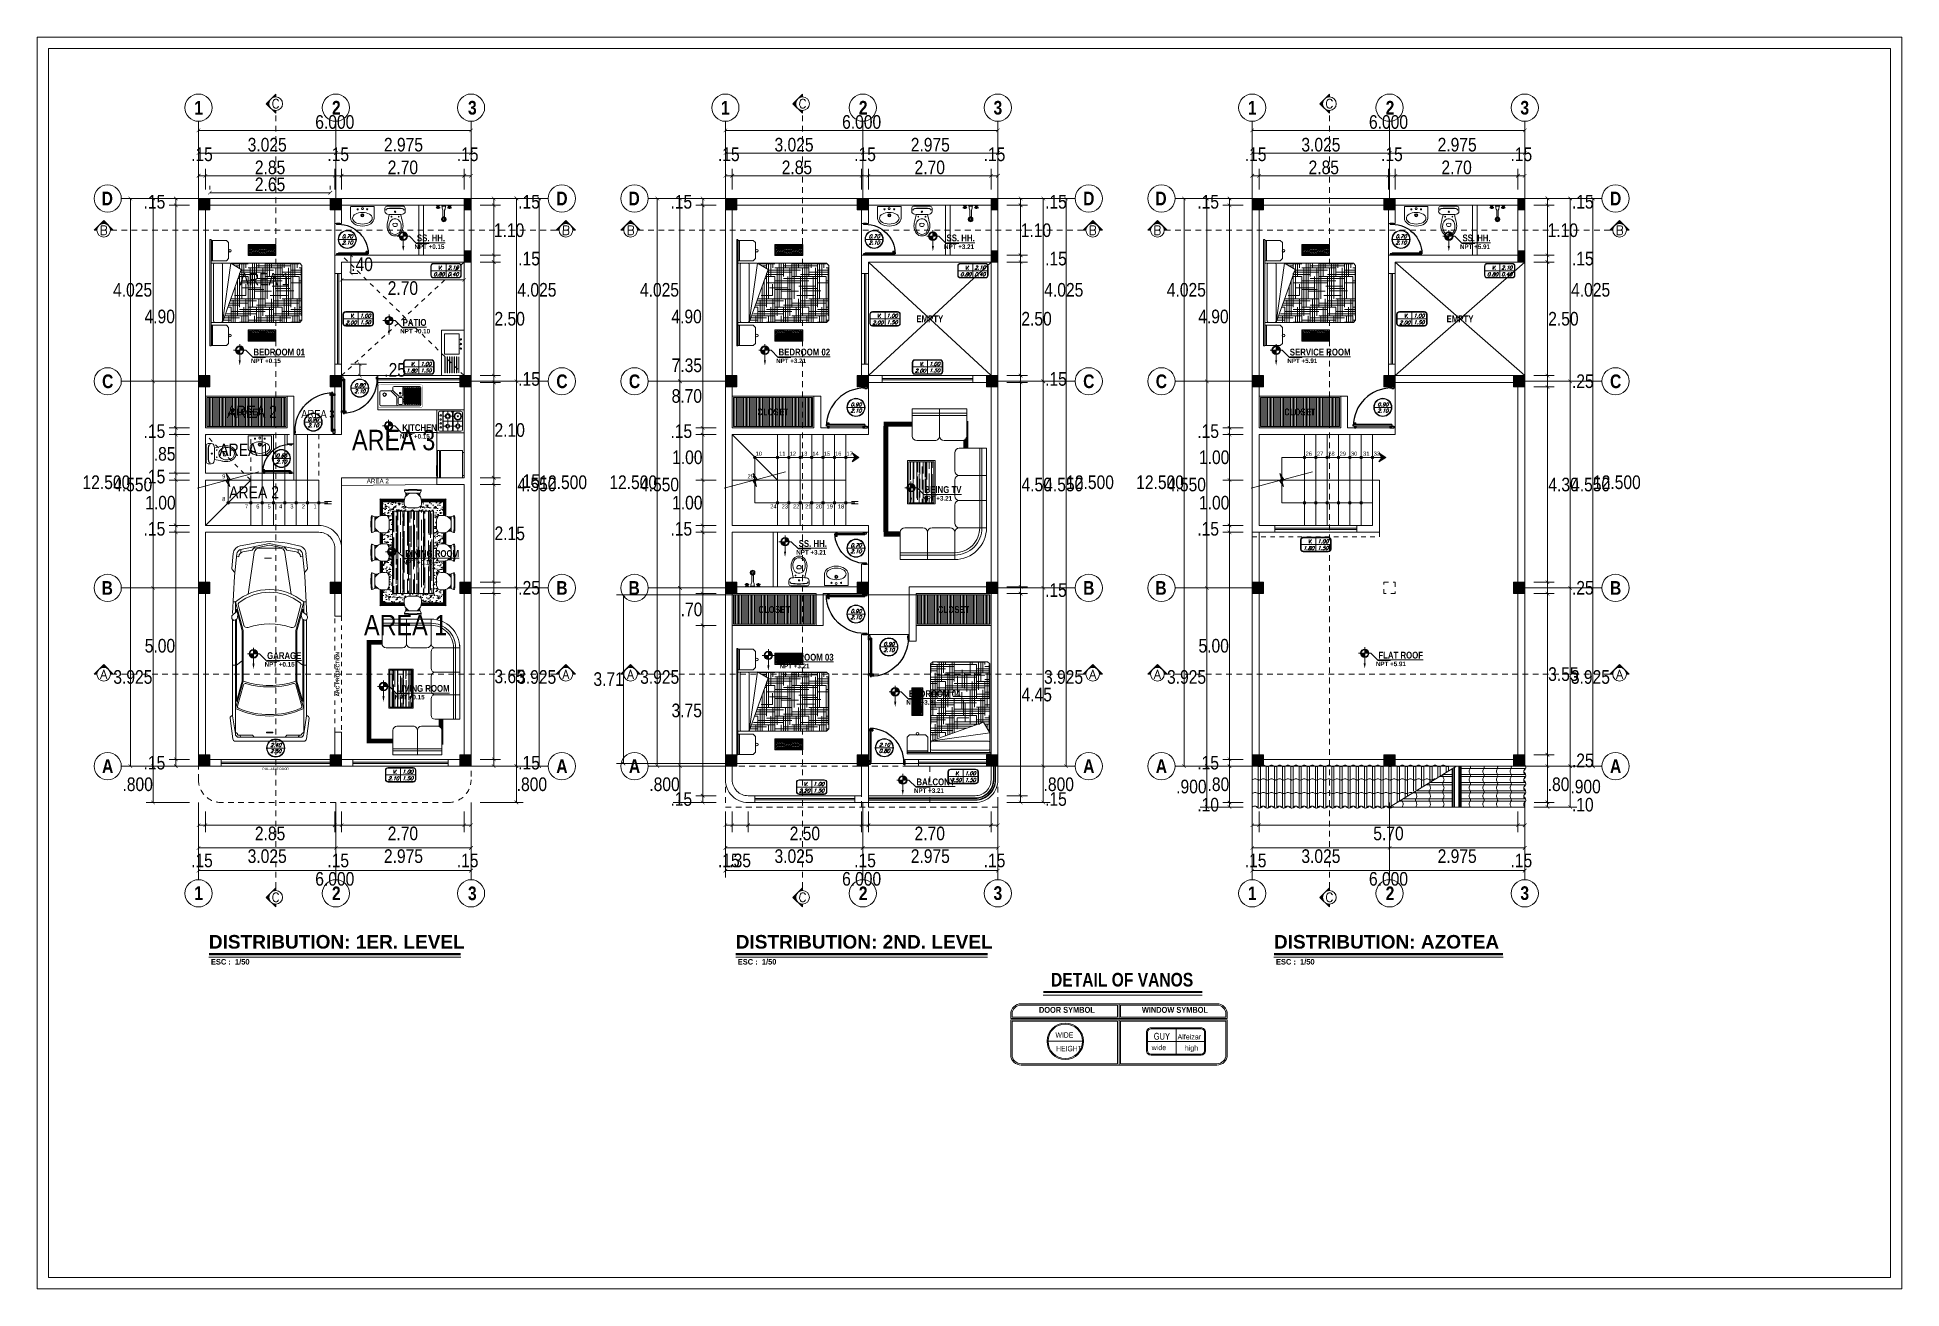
# Model space of a CAD drawing. Header units: millimetres. Extents: x 68 to 194, y 47 to 103.
# Drawn here: x 68.6 to 109.65, y 75.1 to 102.66 of the extents above; entities that cross this region are included whole.
import ezdxf
from ezdxf.enums import TextEntityAlignment as Align

# ---------------------------------------------------------------- set-up
doc = ezdxf.new("R2010")
doc.units = ezdxf.units.MM
doc.linetypes.add('DASHED', pattern=[19.05, 12.7, -6.35])
doc.linetypes.add('DASHED2', pattern=[0.375, 0.25, -0.125])
for name, color, linetype in [('_u', 7, 'Continuous'), ('A_Puerta', 32, 'Continuous'), ('G_Acotación', 171, 'Continuous')]:
    doc.layers.add(name, color=color, linetype=linetype)
for name, color, linetype, lineweight in [('A_Bloques', 56, 'Continuous', 15), ('A_Detalle de Vanos', 250, 'Continuous', 5), ('A_Muro con Techo', 232, 'Continuous', 40), ('A_Muro sin Techo', 134, 'Continuous', 20), ('A_Texto', 43, 'Continuous', 9), ('A_Ventana', 140, 'Continuous', 9), ('Complemento', 151, 'Continuous', 9), ('E_Columna', 3, 'Continuous', 25), ('G_Complemento', 30, 'Continuous', 20), ('G_Cortes', 3, 'Continuous', 60), ('G_Ejes', 253, 'Continuous', 20), ('G_Escalera', 40, 'Continuous', 18), ('G_Proyección', 8, 'DASHED2', 15), ('G_Sombreados', 8, 'Continuous', 9), ('G_Texto', 122, 'Continuous', 20), ('Teja', 14, 'Continuous', 20)]:
    doc.layers.add(name, color=color, linetype=linetype, lineweight=lineweight)
doc.styles.add('4MM', font='romans.shx', dxfattribs={"height": 0.2})
doc.styles.add('Acotacion', font='ARIALN.TTF')
doc.styles.add('AMBIENTES', font='ARIALNB.TTF', dxfattribs={"height": 0.15})
doc.styles.add('AN', font='swisscl.ttf')
doc.styles.add('Arial Marron', font='ARIALN.TTF')
doc.styles.add('ARIAL1.2', font='arial.ttf', dxfattribs={"width": 1.2})
doc.styles.add('Cotas', font='ARIALNB.TTF', dxfattribs={"height": 0.1})
doc.styles.add('Eje', font='ARIALNB.TTF', dxfattribs={"height": 0.3})
doc.styles.add('LETRAS', font='simplex1.shx', dxfattribs={"oblique": 20})
doc.styles.add('Notas', font='ARIALNB.TTF', dxfattribs={"height": 0.15})
doc.styles.add('Titulo', font='arialbd.ttf', dxfattribs={"height": 0.2})
doc.styles.add('TITULOS', font='ARIALNB.TTF', dxfattribs={"height": 0.3})
doc.dimstyles.new('Lenin_50', dxfattribs={"dimtxt": 0.3, "dimasz": 0.08, "dimexe": 0.15, "dimexo": 0.2, "dimgap": 0.03, "dimtad": 2, "dimtih": 1, "dimtoh": 1, "dimlfac": -1, "dimzin": 4, "dimdsep": 46, "dimtxsty": 'Acotacion', "dimblk": 'ARCHTICK', "dimcen": 0.08, "dimclrd": 256, "dimclre": 256, "dimclrt": 4, "dimazin": 1, "dimtm": 1e-09, "dimtfac": 1, "dimtmove": 2, "dimatfit": 2, "dimfxl": 0, "dimtolj": 1, "dimlwd": 13, "dimlwe": 18, "dimarcsym": 0})
pattern_1 = [(135, (187.297988, 6.74542), (0.0112253202, 0.0112253202), [])]
pattern_2 = [(180, (-138.506639, -76.311573), (0, 0.015875), [])]
pattern_3 = [(90, (-138.506639, -76.311573), (0.015875, 1e-18), [])]
pattern_4 = [(135, (187.297988, 6.89542), (0.0112253202, 0.0112253202), [])]
pattern_5 = [(135, (198.897988, 6.74542), (0.0112253202, 0.0112253202), [])]
pattern_6 = [(135, (198.897988, 6.89542), (0.0112253202, 0.0112253202), [])]
pattern_7 = [(90, (209.897988, 6.74542), (0.03175, -1e-16), [])]
pattern_8 = [(135, (210.497988, 6.74542), (0.0112253202, 0.0112253202), [])]
pattern_9 = [(135, (210.497988, 6.89542), (0.0112253202, 0.0112253202), [])]

msp = doc.modelspace()

# ---------------------------------------------------------------- texts
at = {"lineweight": 5, "attachment_point": 1, "style": 'Acotacion'}
for s, width, insert, char_height in [('AREA 1', 1.125, (73.0558, 97.468), 0.27), ('AREA 2', 1.125, (72.7796, 94.5446), 0.27), ('AREA 3', 1.125, (74.4135, 94.4532), 0.18), ('AREA 3', 2.242374, (75.5313, 94.0153), 0.45), ('AREA 1', 1.125, (72.6078, 93.7107), 0.27), ('AREA 2', 1.125, (72.8243, 92.7732), 0.27), ('AREA 2', 1.125, (75.8555, 92.9371), 0.1), ('AREA 1', 2.242374, (75.7958, 89.9409), 0.45)]:
    msp.add_mtext_dynamic_manual_height_columns(s, width=width, gutter_width=2.3529, heights=[0], dxfattribs=dict(at, insert=insert, char_height=char_height))
at = {"layer": 'A_Texto', "lineweight": 5, "style": 'AMBIENTES'}
for s, p in [('EMPTY', (88.2519, 96.4587, 0)), ('CLOSET', (84.8019, 94.4087, 0)), ('CLOSET', (84.8269, 90.0587, 0)), ('CLOSET', (88.7769, 90.0587, 0))]:
    msp.add_text(s, height=0.15, rotation=360, dxfattribs=at).set_placement(p, align=Align.MIDDLE)
for s, p in [('EMPTY', (99.9269, 96.4587, 0)), ('CLOSET', (73.2019, 94.4087, 0)), ('CLOSET', (96.4019, 94.4087, 0))]:
    msp.add_text(s, height=0.15, dxfattribs=at).set_placement(p, align=Align.MIDDLE)
at = {"layer": 'A_Texto', "lineweight": 5, "style": 'TITULOS'}
msp.add_text('ARC PROJECTION', height=0.08, rotation=90, dxfattribs=at).set_placement((75.279, 88.6337), align=Align.BOTTOM_CENTER)
at = {"layer": 'A_Texto', "lineweight": 5, "style": 'Arial Marron'}
msp.add_text('ROLLABLE DOOR', height=0.05, dxfattribs=at).set_placement((73.8506, 86.5087, 0), align=Align.BOTTOM_CENTER)
at = {"layer": 'G_Cortes', "color": 2, "linetype": 'Continuous', "lineweight": 5, "style": '4MM'}
for s, p in [('C', (73.8519, 101.1966)), ('C', (85.4519, 101.1966)), ('C', (97.0519, 101.1966)), ('B', (70.0641, 98.4087)), ('B', (80.2398, 98.4087)), ('B', (81.6641, 98.4087)), ('B', (91.8398, 98.4087)), ('B', (93.2641, 98.4087)), ('B', (103.4398, 98.4087)), ('A', (70.0641, 88.6337)), ('A', (80.2398, 88.6337)), ('A', (81.6641, 88.6337)), ('A', (91.8398, 88.6337)), ('A', (93.2641, 88.6337)), ('A', (103.4398, 88.6337)), ('C', (73.8519, 83.7208)), ('C', (85.4519, 83.7208)), ('C', (97.0519, 83.7208))]:
    msp.add_text(s, height=0.2, rotation=359.85917, dxfattribs=at).set_placement(p, align=Align.MIDDLE_CENTER)
at = {"layer": 'G_Texto', "lineweight": 5, "style": 'LETRAS', "oblique": 20}
for s, p in [('2.10', (75.4269, 98.0754)), ('0.70', (75.4269, 98.2087)), ('2.10', (98.6269, 98.0754)), ('0.70', (98.6269, 98.2087)), ('2.10', (75.7019, 94.8004)), ('0.80', (75.7019, 94.9337)), ('2.10', (98.2269, 94.3754)), ('0.90', (98.2269, 94.5087)), ('2.10', (74.6769, 94.0504)), ('0.90', (74.6769, 94.1837)), ('2.10', (73.9769, 93.2504)), ('0.65', (73.9769, 93.3837)), ('2.40', (73.8519, 87.0087)), ('2.10', (87.2526, 87.0148)), ('2.50', (73.8519, 86.8754)), ('0.80', (87.2526, 86.8815))]:
    msp.add_text(s, height=0.08, dxfattribs=at).set_placement(p, align=Align.BOTTOM_CENTER)
for s, p in [('2.10', (87.0269, 98.0754)), ('0.70', (87.0269, 98.2087)), ('2.10', (86.6269, 94.3754)), ('0.90', (86.6269, 94.5087)), ('2.10', (86.6269, 91.2754)), ('0.70', (86.6269, 91.4087)), ('2.10', (86.6269, 89.8254)), ('0.90', (86.6269, 89.9587)), ('2.10', (87.3519, 89.1004)), ('0.90', (87.3519, 89.2337))]:
    msp.add_text(s, height=0.08, rotation=360, dxfattribs=at).set_placement(p, align=Align.BOTTOM_CENTER)
for s, p in [('0.80', (77.3231, 97.398)), ('V.', (77.4212, 97.5469)), ('2.10', (77.636, 97.5469)), ('0.40', (77.636, 97.4017)), ('0.80', (88.9231, 97.398)), ('V.', (89.0212, 97.5469)), ('2.10', (89.236, 97.5469)), ('0.40', (89.236, 97.4017)), ('0.80', (100.5231, 97.398)), ('V.', (100.6212, 97.5469)), ('2.10', (100.836, 97.5469)), ('0.40', (100.836, 97.4017)), ('V.', (75.4862, 96.4869)), ('1.00', (75.701, 96.4869)), ('V.', (87.0862, 96.4869)), ('1.00', (87.301, 96.4869)), ('V.', (98.6862, 96.4869)), ('1.00', (98.901, 96.4869)), ('2.00', (75.3881, 96.338)), ('1.50', (75.701, 96.3417)), ('2.00', (86.9881, 96.338)), ('1.50', (87.301, 96.3417)), ('2.00', (98.5881, 96.338)), ('1.50', (98.901, 96.3417)), ('1.80', (76.7231, 95.278)), ('V.', (76.8212, 95.4269)), ('1.00', (77.036, 95.4269)), ('1.50', (77.036, 95.2817)), ('2.00', (87.9231, 95.278)), ('V.', (88.0212, 95.4269)), ('1.00', (88.236, 95.4269)), ('1.50', (88.236, 95.2817)), ('V.', (96.5712, 91.5183)), ('1.00', (96.786, 91.5183)), ('1.80', (96.4731, 91.3695)), ('1.50', (96.786, 91.3731)), ('2.10', (76.3231, 86.298)), ('V.', (76.4212, 86.4469)), ('1.00', (76.636, 86.4469)), ('1.50', (76.636, 86.3017)), ('V.', (85.4712, 86.1769)), ('1.00', (85.686, 86.1769)), ('1.50', (88.7078, 86.2627)), ('V.', (88.8059, 86.4115)), ('1.00', (89.0207, 86.4115)), ('1.50', (89.0207, 86.2663)), ('2.20', (85.3731, 86.028)), ('1.50', (85.686, 86.0317))]:
    msp.add_text(s, height=0.08, dxfattribs=at).set_placement(p)
at = {"layer": 'G_Texto', "lineweight": 5, "style": 'ARIAL1.2'}
for s, p in [('10', (84.4874, 93.4452)), ('11', (85.0045, 93.4452)), ('12', (85.2381, 93.4452)), ('13', (85.4871, 93.4452)), ('14', (85.7375, 93.4452)), ('15', (85.9865, 93.4452)), ('16', (86.2372, 93.4452)), ('17', (86.4871, 93.4452)), ('25', (84.3088, 92.9452)), ('24', (84.8098, 92.2833)), ('23', (85.0594, 92.2833)), ('22', (85.3104, 92.2833)), ('21', (85.5768, 92.2833)), ('20', (85.8098, 92.2833)), ('19', (86.0493, 92.2833)), ('18', (86.2993, 92.2833))]:
    msp.add_text(s, height=0.09, rotation=360, dxfattribs=at).set_placement(p, align=Align.CENTER)
for s, p in [('26', (96.5972, 93.4452)), ('27', (96.8471, 93.4452)), ('28', (97.097, 93.4452)), ('29', (97.347, 93.4452)), ('30', (97.5958, 93.4452)), ('31', (97.8629, 93.4452)), ('32', (98.0965, 93.4452)), ('9', (72.7077, 92.9452)), ('8', (72.7079, 92.4452)), ('7', (73.2072, 92.2833)), ('6', (73.4585, 92.2833)), ('5', (73.7072, 92.2833)), ('4', (73.9619, 92.2833)), ('3', (74.2079, 92.2833)), ('2', (74.4604, 92.2833)), ('1', (74.7168, 92.2833))]:
    msp.add_text(s, height=0.09, dxfattribs=at).set_placement(p, align=Align.CENTER)
at = {"layer": 'G_Texto', "lineweight": 5, "style": 'AMBIENTES'}
msp.add_text('DETAIL OF VANOS', height=0.3, dxfattribs=at).set_placement((92.4869, 81.9073), align=Align.MIDDLE)
at = {"layer": 'G_Texto', "color": 5, "lineweight": 5, "style": 'Notas'}
for s, p in [('DOOR SYMBOL', (91.2713, 81.178)), ('WINDOW SYMBOL', (93.6501, 81.178))]:
    msp.add_text(s, height=0.13, rotation=0.03015, dxfattribs=at).set_placement(p, align=Align.CENTER)
at = {"layer": 'G_Texto', "lineweight": 5}
for s, height, style, p in [('WIDE', 0.12, 'AN', (91.0198, 80.6288)), ('wide', 0.11371, 'Arial Marron', (93.1366, 80.3556)), ('Alfeizar', 0.11371, 'Arial Marron', (93.7075, 80.5913)), ('high', 0.11371, 'Arial Marron', (93.8655, 80.3474)), ('HEIGHT', 0.12, 'AN', (91.034, 80.3297))]:
    msp.add_text(s, height=height, dxfattribs=dict(at, style=style)).set_placement(p)
at = {"layer": 'G_Texto', "lineweight": 5, "style": 'Arial Marron', "width": 0.960064}
msp.add_text('GUY', height=0.15, dxfattribs=at).set_placement((93.1839, 80.5866), (93.5414, 80.5866), align=Align.FIT)

# ---------------------------------------------------------------- blocks, each defined once
blk = doc.blocks.new('Sala 02')
h = blk.add_hatch()
h.set_pattern_fill('LINE,_O', color=256, scale=0.005)
h.set_pattern_definition(pattern_2)
edge = h.paths.add_edge_path()
edge.add_line((0.435, 3.058), (0.402, 3.058))
edge.add_line((0.402, 3.058), (0.402, 2.45))
edge.add_line((0.402, 2.45), (0.501, 2.45))
edge.add_line((0.501, 2.45), (0.501, 2.626))
edge.add_arc((0.535, 2.72), 0.1, 180.0015, 250.0644, ccw=False)
edge.add_line((0.435, 2.72), (0.435, 3.058))
h = blk.add_hatch()
h.set_pattern_fill('LINE,_O', color=256, scale=0.005, angle=90)
h.set_pattern_definition(pattern_3)
h.paths.add_polyline_path([(2.269, 3.033), (2.269, 2.934), (1.635, 2.934), (1.635, 3.033)])
h = blk.add_hatch()
h.set_pattern_fill('LINE,_O', color=256, scale=0.005)
h.set_pattern_definition(pattern_2)
h.paths.add_polyline_path([(2.17, 2.934), (2.269, 2.934), (2.269, 0.61), (2.17, 0.61)])
h = blk.add_hatch()
h.set_pattern_fill('AR-RROOF', color=256, scale=0.004, angle=90, style=0)
h.paths.add_polyline_path([(1.159, 1.251), (1.712, 1.251), (1.712, 2.155), (1.159, 2.155)])
h = blk.add_hatch()
h.set_pattern_fill('LINE,_O', color=256, scale=0.005, angle=90)
h.set_pattern_definition(pattern_3)
h.paths.add_polyline_path([(2.269, 0.61), (2.269, 0.511), (1.9, 0.511), (1.9, 0.61)])
at = {"color": 0, "linetype": 'Continuous', "lineweight": 5}
for p, q in [((0.435, 3.22), (0.435, 3.32)), ((0.435, 3.22), (0.435, 3.32)), ((0.435, 2.72), (0.435, 3.32)), ((1.035, 3.32), (0.435, 3.32)), ((1.035, 3.22), (1.035, 3.32)), ((1.035, 3.22), (1.035, 3.32)), ((1.035, 2.72), (1.035, 3.32)), ((1.635, 3.32), (1.035, 3.32)), ((1.035, 3.22), (1.035, 3.32)), ((1.635, 3.22), (1.635, 3.32)), ((1.635, 3.22), (1.635, 3.32)), ((1.635, 3.22), (1.635, 3.32)), ((1.635, 2.72), (1.635, 3.32)), ((0.435, 3.22), (1.035, 3.22)), ((0.435, 2.72), (0.435, 3.22)), ((0.435, 3.17), (1.035, 3.17)), ((1.035, 3.22), (1.635, 3.22)), ((1.035, 2.72), (1.035, 3.22)), ((1.035, 2.72), (1.035, 3.22)), ((1.035, 3.17), (1.635, 3.17)), ((1.635, 2.72), (1.635, 3.22)), ((1.635, 2.72), (1.635, 3.22)), ((0.535, 2.62), (0.935, 2.62)), ((1.135, 2.62), (1.535, 2.62)), ((0.1, 2.45), (0, 2.45)), ((0, 2.45), (0, 1.85)), ((0.6, 2.45), (0.1, 2.45)), ((0.1, 1.85), (0.1, 2.45)), ((0.15, 1.85), (0.15, 2.45)), ((0.7, 1.95), (0.7, 2.35)), ((0.6, 1.85), (0, 1.85)), ((0.1, 1.85), (0, 1.85)), ((0.1, 1.85), (0, 1.85)), ((0.1, 1.85), (0, 1.85)), ((0.1, 1.85), (0, 1.85)), ((0.1, 1.85), (0, 1.85)), ((0, 0.634), (0, 1.85)), ((0.1, 1.3), (0.1, 1.9)), ((0.6, 1.85), (0.1, 1.85)), ((0.6, 1.85), (0.1, 1.85)), ((0.6, 1.85), (0.1, 1.85)), ((0.6, 1.85), (0.1, 1.85)), ((0.15, 1.3), (0.15, 1.9)), ((0.7, 1.4), (0.7, 1.75)), ((0.1, 1.3), (0, 1.3)), ((0.1, 1.3), (0, 1.3)), ((0.1, 1.3), (0.1, 0.7)), ((0.6, 1.3), (0.1, 1.3)), ((0.6, 1.3), (0.1, 1.3)), ((0.15, 1.3), (0.15, 0.7)), ((0.7, 1.2), (0.7, 0.8)), ((0.1, 0.7), (0, 0.7)), ((0.6, 0.7), (0.1, 0.7)), ((0.7, 0.6), (0.7, 0.1)), ((1.2, 0.7), (0.8, 0.7)), ((1.3, 0.6), (1.3, 0.1)), ((1.3, 0.6), (1.3, 0.1)), ((1.3, 0.6), (1.3, 0.1)), ((1.8, 0.7), (1.4, 0.7)), ((1.9, 0.6), (1.9, 0.1)), ((1.9, 0.6), (1.9, 0)), ((1.3, 0.15), (0.7, 0.15)), ((0.7, 0.1), (0.7, 0)), ((1.3, 0.1), (0.7, 0.1)), ((1.9, 0.15), (1.3, 0.15)), ((1.9, 0.1), (1.3, 0.1)), ((1.3, 0.1), (1.3, 0)), ((1.3, 0.1), (1.3, 0)), ((1.3, 0.1), (1.3, 0)), ((1.3, 0), (1.9, 0)), ((1.9, 0.1), (1.9, 0)), ((1.9, 0.1), (1.9, 0)), ((0.7, 0), (1.3, 0))]:
    blk.add_line(p, q, dxfattribs=at)
at = {"color": 0}
for p, q in [((1.159, 2.155), (1.159, 1.251)), ((1.712, 2.155), (1.159, 2.155)), ((1.712, 1.251), (1.712, 2.155)), ((1.159, 1.251), (1.712, 1.251))]:
    blk.add_line(p, q, dxfattribs=at)
for points in [[(1.9, 0.61), (2.17, 0.61), (2.17, 2.934), (1.635, 2.934)], [(0.501, 2.626), (0.501, 2.45)]]:
    blk.add_lwpolyline(points)
blk.add_lwpolyline([(0.503, 2.625, -0.322044), (0.435, 2.72), (0.435, 2.858)], format="xyb")
for points in [[(1.134, 1.226), (1.737, 1.226), (1.737, 2.18), (1.134, 2.18)], [(1.159, 1.251), (1.712, 1.251), (1.712, 2.155), (1.159, 2.155)]]:
    blk.add_lwpolyline(points, close=True)
at = {"color": 0, "linetype": 'Continuous', "lineweight": 5}
for centre, radius, start, end in [((0.535, 2.72), 0.1, 180.0015, 270.0015), ((0.935, 2.72), 0.1, 270.0015, 0.0015), ((1.135, 2.72), 0.1, 180.0015, 270.0015), ((1.535, 2.72), 0.1, 270.0015, 0.0015), ((0.6, 2.35), 0.1, 0.0015, 90.0015), ((0.6, 1.95), 0.1, 270.0015, 0.0015), ((0.6, 1.75), 0.1, 0.0015, 90.0015), ((0.6, 1.75), 0.1, 0.0015, 90.0015), ((0.6, 1.4), 0.1, 270.0015, 0.0015), ((0.6, 1.2), 0.1, 0.0015, 90.0015), ((0.7, 0.7), 0.7, 180.0015, 270.0015), ((0.7, 0.7), 0.6, 180.0015, 270.0015), ((0.7, 0.7), 0.55, 180.0015, 270.0015), ((0.6, 0.8), 0.1, 270.0015, 0.0015), ((0.6, 0.6), 0.1, 0.0015, 90.0015), ((0.8, 0.6), 0.1, 90.0015, 180.0015), ((1.2, 0.6), 0.1, 0.0015, 90.0015), ((1.4, 0.6), 0.1, 90.0015, 180.0015), ((1.8, 0.6), 0.1, 0.0015, 90.0015)]:
    blk.add_arc(centre, radius, start, end, dxfattribs=at)
blk = doc.blocks.new('Auto_01')
for p, q in [((-0.79, -0.264), (-0.823, -0.59)), ((-0.713, -0.272), (-0.763, -0.764)), ((-0.669, -0.332), (-0.718, -0.327)), ((-0.669, -0.328), (-0.669, -0.332)), ((-0.637, -0.089), (-0.375, -0.037)), ((-0.621, -0.171), (0.017, -0.044)), ((-0.62, -0.245), (-0.621, -0.171)), ((-0.577, -0.227), (-0.371, -0.186)), ((-0.327, -0.239), (-0.465, -1.155)), ((-0.318, -0.111), (-0.371, -0.186)), ((-0.318, -0.142), (0.01, -0.077)), ((-0.318, -0.111), (-0.318, -0.142)), ((-0.214, -0.141), (0.01, -0.141)), ((-0.033, -0.363), (0.122, -0.363)), ((0.01, -0.077), (0.338, -0.142)), ((0.234, -0.141), (0.01, -0.141)), ((0.017, -0.044), (0.641, -0.171)), ((0.338, -0.111), (0.391, -0.186)), ((0.338, -0.111), (0.338, -0.142)), ((0.339, -0.109), (0.339, -0.141)), ((0.347, -0.239), (0.485, -1.155)), ((0.375, -0.038), (0.656, -0.095)), ((0.597, -0.227), (0.391, -0.186)), ((0.64, -0.245), (0.641, -0.171)), ((0.689, -0.332), (0.738, -0.327)), ((0.689, -0.328), (0.689, -0.332)), ((0.733, -0.272), (0.783, -0.764)), ((0.81, -0.264), (0.843, -0.59)), ((-0.816, -0.612), (-0.755, -0.68)), ((-0.763, -0.764), (-0.808, -1.618)), ((0.836, -0.612), (0.775, -0.68)), ((0.783, -0.764), (0.826, -1.579)), ((-0.708, -1.536), (-0.795, -1.605)), ((-0.742, -1.329), (-0.793, -1.326)), ((-0.742, -1.329), (-0.57, -1.959)), ((-0.742, -1.563), (-0.742, -1.329)), ((-0.721, -1.546), (-0.721, -1.489)), ((-0.721, -1.546), (-0.721, -1.489)), ((-0.721, -1.489), (-0.592, -1.962)), ((-0.706, -1.697), (-0.687, -1.611)), ((-0.681, -1.388), (-0.559, -1.836)), ((0.701, -1.388), (0.579, -1.836)), ((0.762, -1.329), (0.59, -1.959)), ((0.741, -1.489), (0.612, -1.962)), ((0.726, -1.697), (0.707, -1.611)), ((0.728, -1.536), (0.815, -1.605)), ((0.741, -1.546), (0.741, -1.489)), ((0.762, -1.329), (0.813, -1.326)), ((0.762, -1.563), (0.762, -1.329)), ((-0.806, -3.836), (-0.806, -1.714)), ((-0.777, -1.734), (-0.706, -1.697)), ((-0.742, -3.675), (-0.742, -1.716)), ((-0.721, -3.521), (-0.721, -1.704)), ((-0.592, -3.07), (-0.592, -1.962)), ((-0.57, -3.073), (-0.57, -1.959)), ((0.59, -3.073), (0.59, -1.959)), ((0.612, -3.07), (0.612, -1.962)), ((0.797, -1.734), (0.726, -1.697)), ((0.741, -3.521), (0.741, -1.704)), ((0.762, -3.675), (0.762, -1.716)), ((0.826, -3.836), (0.826, -1.714)), ((-0.721, -2.72), (-0.806, -2.72)), ((-0.592, -2.626), (-0.721, -2.72)), ((0.612, -2.626), (0.741, -2.72)), ((0.741, -2.72), (0.826, -2.72)), ((-0.57, -3.073), (-0.742, -3.675)), ((-0.592, -3.07), (-0.721, -3.521)), ((-0.564, -3.151), (-0.699, -3.623)), ((0.582, -3.152), (0.717, -3.624)), ((0.59, -3.073), (0.762, -3.675)), ((0.612, -3.07), (0.741, -3.521)), ((-0.742, -3.675), (-0.744, -4.232)), ((0.762, -3.675), (0.764, -4.232)), ((-0.861, -3.888), (-0.801, -4.345)), ((-0.806, -3.836), (-0.744, -4.232)), ((0.826, -3.836), (0.764, -4.232)), ((0.881, -3.888), (0.821, -4.345)), ((-0.697, -4.232), (-0.744, -4.196)), ((0.01, -4.395), (-0.744, -4.395)), ((-0.668, -4.261), (-0.368, -4.261)), ((-0.668, -4.309), (0.01, -4.309)), ((-0.648, -4.261), (-0.622, -4.309)), ((-0.331, -4.309), (-0.368, -4.261)), ((-0.06, -4.196), (0.081, -4.196)), ((-0.06, -4.196), (-0.06, -4.213)), ((-0.06, -4.213), (0.08, -4.213)), ((0.688, -4.309), (0.01, -4.309)), ((0.01, -4.395), (0.764, -4.395)), ((0.08, -4.213), (0.08, -4.196)), ((0.351, -4.309), (0.388, -4.261)), ((0.688, -4.261), (0.388, -4.261)), ((0.668, -4.261), (0.642, -4.309)), ((0.717, -4.232), (0.764, -4.196))]:
    blk.add_line(p, q)
for centre, radius, start, end in [((-0.004, -1.9), 1.9, 78.5068, 101.2648), ((-0.599, -0.284), 0.199, 101.2648, 174.0939), ((-0.599, -0.284), 0.115, 101.2648, 174.0939), ((-0.555, -0.34), 0.115, 101.2648, 174.0939), ((-0.214, -0.256), 0.115, 90, 171.4599), ((0.234, -0.256), 0.115, 8.5401, 90), ((0.575, -0.34), 0.115, 5.9061, 78.7352), ((0.619, -0.284), 0.115, 5.9061, 78.7352), ((0.619, -0.284), 0.192, 5.9061, 78.7352), ((-0.795, -0.593), 0.0285, 174.0939, 222.185), ((0.815, -0.593), 0.0285, 317.815, 5.9061), ((0.01, -2.223), 1.169, 49.9427, 130.0573), ((0.01, -2.223), 1.107, 52.249, 127.751), ((-0.753, -1.665), 0.0725, 124.7891, 251.4603), ((-0.645, -1.378), 0.038, 127.751, 195.2551), ((0.665, -1.378), 0.038, 344.7449, 52.249), ((0.773, -1.665), 0.0725, 288.5397, 55.2109), ((-0.486, -1.817), 0.076, 195.2551, 288.4286), ((0.01, -3.304), 1.492, 71.5714, 108.4286), ((0.506, -1.817), 0.076, 251.5714, 344.7449), ((0.01, -1.302), 1.864, 251.8624, 288.1376), ((-0.528, -3.162), 0.038, 73.8722, 164.0546), ((0.01, -1.302), 1.897, 253.8722, 286.0746), ((0.546, -3.162), 0.038, 15.9454, 106.0746), ((0.01, -2.075), 1.767, 244.8175, 295.1825), ((-0.663, -3.634), 0.038, 164.0546, 246.6561), ((0.01, -2.075), 1.735, 246.6561, 293.2828), ((0.681, -3.635), 0.038, 293.2828, 15.9454), ((-0.801, -3.888), 0.0598, 95.3506, 180), ((0.821, -3.888), 0.0598, 360, 84.6494), ((-0.744, -4.337), 0.0573, 187.4314, 270), ((-0.668, -4.233), 0.076, 179.7467, 270), ((-0.668, -4.233), 0.028, 179.7467, 270), ((0.688, -4.233), 0.076, 270, 0.2533), ((0.688, -4.233), 0.028, 270, 0.2533), ((0.764, -4.337), 0.0573, 270, 352.5686)]:
    blk.add_arc(centre, radius, start, end)
blk = doc.blocks.new('Comedor 8S')
at = {"ltscale": 0.025}
h = blk.add_hatch(dxfattribs=at)
h.set_pattern_fill('LINE', color=256, scale=0.0075, style=0)
h.set_pattern_definition([(360, (-247.486458, 162.220055), (6e-18, 0.0238125), [])])
h.paths.add_polyline_path([(1.306, -0.812), (1.306, -0.197, -0.041033), (1.231, -0.21), (1.231, -0.737)])
h.paths.add_polyline_path([(1.306, 0.2), (1.306, 0.812), (1.231, 0.737), (1.231, 0.214, -0.052749)])
h.paths.add_polyline_path([(-1.231, 0.215), (-1.231, 0.737), (-1.306, 0.812), (-1.306, 0.204, -0.052364)])
h.paths.add_polyline_path([(-1.231, -0.737), (-1.231, -0.211, -0.040826), (-1.306, -0.201), (-1.306, -0.812)])
h = blk.add_hatch(dxfattribs=at)
h.set_pattern_fill('LINE', color=256, scale=0.0075, angle=-90, style=0)
h.set_pattern_definition([(270, (-247.486458, 162.220055), (0.0238125, -4e-18), [])])
h.paths.add_polyline_path([(-0.89, -0.812, -0.041209), (-0.902, -0.737), (-1.231, -0.737), (-1.306, -0.812)])
h.paths.add_polyline_path([(-0.192, -0.812, -0.052758), (-0.206, -0.737), (-0.478, -0.737, -0.052758), (-0.493, -0.812)])
h.paths.add_polyline_path([(0.508, -0.812, -0.052758), (0.494, -0.737), (0.218, -0.737, -0.041038), (0.205, -0.812)])
h.paths.add_polyline_path([(1.306, -0.812), (1.231, -0.737), (0.918, -0.737, -0.041038), (0.905, -0.812)])
h.paths.add_polyline_path([(1.231, 0.737), (1.306, 0.812), (0.905, 0.812, -0.041038), (0.918, 0.737)])
h.paths.add_polyline_path([(0.494, 0.737, -0.052758), (0.508, 0.812), (0.205, 0.812, -0.041038), (0.218, 0.737)])
h.paths.add_polyline_path([(-0.206, 0.737, -0.052758), (-0.192, 0.812), (-0.493, 0.812, -0.052758), (-0.478, 0.737)])
h.paths.add_polyline_path([(-0.902, 0.737, -0.041209), (-0.89, 0.812), (-1.306, 0.812), (-1.231, 0.737)])
h = blk.add_hatch()
h.set_pattern_fill('AR-SAND', color=256, scale=0.0025, angle=-90, style=0)
h.set_pattern_definition([(307.5, (-247.48646, 162.06034), (0.12235331, 0.004000078), [0, -0.09652, 0, -0.10795, 0, -0.1031875]), (277.5, (-247.48646, 162.06034), (0.179206275, -0.11238082), [0, -0.05207, 0, -0.086995, 0, -0.0333375]), (237.5, (-247.48646, 162.13844), (0.000359296, -0.197748093), [0, -0.03175, 0, -0.1143, 0, -0.149225]), (227.5, (-247.48646, 162.13844), (0.05573233, -0.19088911), [0, -0.015875, 0, -0.07493, 0, -0.085725])])
h.paths.add_polyline_path([(1.231, -0.21, -0.060465), (1.119, -0.205), (1.113, -0.193), (1.073, -0.193), (1.073, -0.173), (1.103, -0.173), (1.074, -0.113), (1.074, 0.113), (1.105, 0.177), (1.073, 0.177), (1.073, 0.197), (1.115, 0.197), (1.119, 0.205, -0.077679), (1.231, 0.214), (1.231, 0.737), (0.918, 0.737, -0.060637), (0.913, 0.625), (0.901, 0.619), (0.901, 0.579), (0.881, 0.579), (0.881, 0.609), (0.821, 0.58), (0.595, 0.58), (0.531, 0.611), (0.531, 0.579), (0.511, 0.579), (0.511, 0.621), (0.503, 0.625, -0.077899), (0.494, 0.737), (0.218, 0.737, -0.060637), (0.213, 0.625), (0.201, 0.619), (0.201, 0.579), (0.181, 0.579), (0.181, 0.609), (0.121, 0.58), (-0.105, 0.58), (-0.169, 0.611), (-0.169, 0.579), (-0.189, 0.579), (-0.189, 0.621), (-0.197, 0.625, -0.077899), (-0.206, 0.737), (-0.478, 0.737, -0.077899), (-0.487, 0.625), (-0.495, 0.621), (-0.495, 0.579), (-0.515, 0.579), (-0.515, 0.611), (-0.579, 0.58), (-0.805, 0.58), (-0.865, 0.609), (-0.865, 0.579), (-0.885, 0.579), (-0.885, 0.619), (-0.897, 0.625, -0.060465), (-0.902, 0.737), (-1.231, 0.737), (-1.231, 0.215, -0.066755), (-1.135, 0.205), (-1.131, 0.197), (-1.089, 0.197), (-1.089, 0.177), (-1.121, 0.177), (-1.09, 0.113), (-1.09, -0.113), (-1.119, -0.173), (-1.089, -0.173), (-1.089, -0.193), (-1.129, -0.193), (-1.135, -0.205, -0.05194), (-1.231, -0.211), (-1.231, -0.737), (-0.902, -0.737, -0.060465), (-0.897, -0.625), (-0.885, -0.619), (-0.885, -0.579), (-0.865, -0.579), (-0.865, -0.609), (-0.805, -0.58), (-0.579, -0.58), (-0.515, -0.611), (-0.515, -0.579), (-0.495, -0.579), (-0.495, -0.621), (-0.487, -0.625, -0.077899), (-0.478, -0.737), (-0.206, -0.737, -0.077899), (-0.197, -0.625), (-0.189, -0.621), (-0.189, -0.579), (-0.169, -0.579), (-0.169, -0.611), (-0.105, -0.58), (0.121, -0.58), (0.181, -0.609), (0.181, -0.579), (0.201, -0.579), (0.201, -0.619), (0.213, -0.625, -0.060637), (0.218, -0.737), (0.494, -0.737, -0.077899), (0.503, -0.625), (0.511, -0.621), (0.511, -0.579), (0.531, -0.579), (0.531, -0.611), (0.595, -0.58), (0.821, -0.58), (0.881, -0.609), (0.881, -0.579), (0.901, -0.579), (0.901, -0.619), (0.913, -0.625, -0.060637), (0.918, -0.737), (1.231, -0.737)])
h.paths.add_polyline_path([(1.008, -0.5), (-1.008, -0.5), (-1.008, 0.5), (0.992, 0.5), (1.008, 0.5)], flags=16)
h = blk.add_hatch()
h.set_pattern_fill('AR-RROOF', color=256, scale=0.005, style=0)
h.set_pattern_definition([(360, (-247.48646, 162.22005), (0.2794, 0.127), [1.905, -0.254, 0.635, -0.127]), (360, (-247.31755, 162.28355), (-0.127, 0.16891), [0.381, -0.04191, 0.762, -0.09525]), (360, (-247.42296, 162.328005), (0.6604, 0.08509), [1.016, -0.1778, 0.508, -0.127])])
h.paths.add_polyline_path([(-1.008, 0.5), (-1.008, -0.5), (1.008, -0.5), (1.008, 0.5), (0.992, 0.5)])
for p, q in [((-0.897, 1.016), (-0.897, 0.996)), ((-0.897, 0.996), (-0.867, 0.936)), ((-0.88, 0.846), (-0.802, 0.924)), ((-0.867, 0.936), (-0.513, 0.935)), ((-0.865, 0.861), (-0.865, 0.935)), ((-0.845, 0.881), (-0.845, 0.935)), ((-0.802, 0.924), (-0.749, 0.936)), ((-0.631, 0.936), (-0.582, 0.924)), ((-0.582, 0.924), (-0.505, 0.846)), ((-0.536, 0.877), (-0.536, 0.935)), ((-0.516, 0.857), (-0.516, 0.935)), ((-0.513, 0.935), (-0.482, 0.996)), ((-0.513, 0.935), (-0.482, 0.996)), ((-0.482, 0.996), (-0.482, 1.016)), ((-0.202, 0.996), (-0.202, 1.016)), ((-0.171, 0.935), (-0.202, 0.996)), ((-0.171, 0.935), (-0.202, 0.996)), ((-0.102, 0.924), (-0.18, 0.846)), ((0.183, 0.936), (-0.171, 0.935)), ((-0.169, 0.857), (-0.169, 0.935)), ((-0.149, 0.877), (-0.149, 0.935)), ((-0.053, 0.936), (-0.102, 0.924)), ((0.118, 0.924), (0.065, 0.936)), ((0.195, 0.846), (0.118, 0.924)), ((0.16, 0.881), (0.16, 0.935)), ((0.18, 0.861), (0.18, 0.935)), ((0.213, 0.996), (0.183, 0.936)), ((0.213, 1.016), (0.213, 0.996)), ((0.498, 0.996), (0.498, 1.016)), ((0.529, 0.935), (0.498, 0.996)), ((0.529, 0.935), (0.498, 0.996)), ((0.598, 0.924), (0.52, 0.846)), ((0.883, 0.936), (0.529, 0.935)), ((0.531, 0.857), (0.531, 0.935)), ((0.551, 0.877), (0.551, 0.935)), ((0.647, 0.936), (0.598, 0.924)), ((0.818, 0.924), (0.765, 0.936)), ((0.895, 0.846), (0.818, 0.924)), ((0.86, 0.881), (0.86, 0.935)), ((0.88, 0.861), (0.88, 0.935)), ((0.913, 0.996), (0.883, 0.936)), ((0.913, 1.016), (0.913, 0.996)), ((-1.008, 0.5), (-1.008, -0.5)), ((0.992, 0.5), (-1.008, 0.5)), ((-0.805, 0.58), (-0.897, 0.625)), ((-0.885, 0.579), (-0.885, 0.619)), ((-0.865, 0.579), (-0.885, 0.579)), ((-0.865, 0.609), (-0.865, 0.579)), ((-0.579, 0.58), (-0.805, 0.58)), ((-0.487, 0.625), (-0.579, 0.58)), ((-0.515, 0.611), (-0.515, 0.579)), ((-0.515, 0.579), (-0.495, 0.579)), ((-0.495, 0.579), (-0.495, 0.621)), ((-0.197, 0.625), (-0.105, 0.58)), ((-0.189, 0.579), (-0.189, 0.621)), ((-0.169, 0.579), (-0.189, 0.579)), ((-0.169, 0.611), (-0.169, 0.579)), ((-0.105, 0.58), (0.121, 0.58)), ((0.121, 0.58), (0.213, 0.625)), ((0.181, 0.609), (0.181, 0.579)), ((0.181, 0.579), (0.201, 0.579)), ((0.201, 0.579), (0.201, 0.619)), ((0.503, 0.625), (0.595, 0.58)), ((0.511, 0.579), (0.511, 0.621)), ((0.531, 0.579), (0.511, 0.579)), ((0.531, 0.611), (0.531, 0.579)), ((0.595, 0.58), (0.821, 0.58)), ((0.821, 0.58), (0.913, 0.625)), ((0.881, 0.609), (0.881, 0.579)), ((0.881, 0.579), (0.901, 0.579)), ((0.901, 0.579), (0.901, 0.619)), ((1.008, -0.5), (1.008, 0.5)), ((-1.506, 0.21), (-1.526, 0.21)), ((-1.445, 0.179), (-1.506, 0.21)), ((-1.445, 0.179), (-1.506, 0.21)), ((-1.446, -0.175), (-1.445, 0.179)), ((-1.446, 0.061), (-1.434, 0.11)), ((-1.367, 0.176), (-1.445, 0.176)), ((-1.387, 0.156), (-1.445, 0.156)), ((-1.434, 0.11), (-1.356, 0.187)), ((-1.135, 0.205), (-1.09, 0.113)), ((-1.089, 0.197), (-1.131, 0.197)), ((-1.121, 0.177), (-1.089, 0.177)), ((-1.09, 0.113), (-1.09, -0.113)), ((-1.089, 0.177), (-1.089, 0.197)), ((1.073, 0.197), (1.115, 0.197)), ((1.073, 0.177), (1.073, 0.197)), ((1.105, 0.177), (1.073, 0.177)), ((1.119, 0.205), (1.074, 0.113)), ((1.074, 0.113), (1.074, -0.113)), ((1.419, 0.11), (1.34, 0.187)), ((1.351, 0.176), (1.43, 0.176)), ((1.372, 0.156), (1.43, 0.156)), ((1.43, 0.061), (1.419, 0.11)), ((1.43, 0.179), (1.49, 0.21)), ((1.43, 0.179), (1.49, 0.21)), ((1.43, -0.175), (1.43, 0.179)), ((1.49, 0.21), (1.51, 0.21)), ((-1.526, -0.205), (-1.506, -0.205)), ((-1.506, -0.205), (-1.446, -0.175)), ((-1.434, -0.11), (-1.446, -0.057)), ((-1.391, -0.152), (-1.445, -0.152)), ((-1.371, -0.172), (-1.445, -0.172)), ((-1.356, -0.187), (-1.434, -0.11)), ((-1.09, -0.113), (-1.135, -0.205)), ((-1.089, -0.193), (-1.129, -0.193)), ((-1.119, -0.173), (-1.089, -0.173)), ((-1.089, -0.173), (-1.089, -0.193)), ((1.103, -0.173), (1.073, -0.173)), ((1.073, -0.173), (1.073, -0.193)), ((1.073, -0.193), (1.113, -0.193)), ((1.074, -0.113), (1.119, -0.205)), ((1.34, -0.187), (1.419, -0.11)), ((1.355, -0.172), (1.43, -0.172)), ((1.376, -0.152), (1.43, -0.152)), ((1.419, -0.11), (1.43, -0.057)), ((1.49, -0.205), (1.43, -0.175)), ((1.51, -0.205), (1.49, -0.205)), ((-1.008, -0.5), (1.008, -0.5)), ((-0.805, -0.58), (-0.897, -0.625)), ((-0.865, -0.579), (-0.885, -0.579)), ((-0.885, -0.579), (-0.885, -0.619)), ((-0.88, -0.846), (-0.802, -0.924)), ((-0.865, -0.609), (-0.865, -0.579)), ((-0.865, -0.861), (-0.865, -0.935)), ((-0.845, -0.881), (-0.845, -0.935)), ((-0.579, -0.58), (-0.805, -0.58)), ((-0.582, -0.924), (-0.505, -0.846)), ((-0.487, -0.625), (-0.579, -0.58)), ((-0.536, -0.877), (-0.536, -0.935)), ((-0.516, -0.857), (-0.516, -0.935)), ((-0.515, -0.579), (-0.495, -0.579)), ((-0.515, -0.611), (-0.515, -0.579)), ((-0.495, -0.579), (-0.495, -0.621)), ((-0.197, -0.625), (-0.105, -0.58)), ((-0.189, -0.579), (-0.189, -0.621)), ((-0.169, -0.579), (-0.189, -0.579)), ((-0.102, -0.924), (-0.18, -0.846)), ((-0.169, -0.611), (-0.169, -0.579)), ((-0.169, -0.857), (-0.169, -0.935)), ((-0.149, -0.877), (-0.149, -0.935)), ((-0.105, -0.58), (0.121, -0.58)), ((0.195, -0.846), (0.118, -0.924)), ((0.121, -0.58), (0.213, -0.625)), ((0.16, -0.881), (0.16, -0.935)), ((0.18, -0.861), (0.18, -0.935)), ((0.181, -0.609), (0.181, -0.579)), ((0.181, -0.579), (0.201, -0.579)), ((0.201, -0.579), (0.201, -0.619)), ((0.503, -0.625), (0.595, -0.58)), ((0.531, -0.579), (0.511, -0.579)), ((0.511, -0.579), (0.511, -0.621)), ((0.598, -0.924), (0.52, -0.846)), ((0.531, -0.611), (0.531, -0.579)), ((0.531, -0.857), (0.531, -0.935)), ((0.551, -0.877), (0.551, -0.935)), ((0.595, -0.58), (0.821, -0.58)), ((0.895, -0.846), (0.818, -0.924)), ((0.821, -0.58), (0.913, -0.625)), ((0.86, -0.881), (0.86, -0.935)), ((0.88, -0.861), (0.88, -0.935)), ((0.881, -0.579), (0.901, -0.579)), ((0.881, -0.609), (0.881, -0.579)), ((0.901, -0.579), (0.901, -0.619)), ((-0.897, -0.996), (-0.867, -0.936)), ((-0.897, -1.016), (-0.897, -0.996)), ((-0.867, -0.936), (-0.513, -0.935)), ((-0.802, -0.924), (-0.749, -0.936)), ((-0.631, -0.936), (-0.582, -0.924)), ((-0.513, -0.935), (-0.482, -0.996)), ((-0.513, -0.935), (-0.482, -0.996)), ((-0.482, -0.996), (-0.482, -1.016)), ((-0.171, -0.935), (-0.202, -0.996)), ((-0.171, -0.935), (-0.202, -0.996)), ((-0.202, -0.996), (-0.202, -1.016)), ((0.183, -0.936), (-0.171, -0.935)), ((-0.053, -0.936), (-0.102, -0.924)), ((0.118, -0.924), (0.065, -0.936)), ((0.213, -0.996), (0.183, -0.936)), ((0.213, -1.016), (0.213, -0.996)), ((0.529, -0.935), (0.498, -0.996)), ((0.529, -0.935), (0.498, -0.996)), ((0.498, -0.996), (0.498, -1.016)), ((0.883, -0.936), (0.529, -0.935)), ((0.647, -0.936), (0.598, -0.924)), ((0.818, -0.924), (0.765, -0.936)), ((0.913, -0.996), (0.883, -0.936)), ((0.913, -1.016), (0.913, -0.996))]:
    blk.add_line(p, q)
for p, q in [((-1.231, 0.737), (-1.306, 0.812)), ((0.992, 0.5), (1.008, 0.5)), ((1.231, 0.737), (1.306, 0.812)), ((-1.231, -0.737), (-1.306, -0.812)), ((1.231, -0.737), (1.306, -0.812))]:
    blk.add_line(p, q, dxfattribs=at)
for centre, radius, start, end in [((-0.688, -0.604), 1.633, 82.7695, 97.3815), ((-0.688, -0.624), 1.633, 82.7695, 97.3815), ((0.003, -0.604), 1.633, 82.6185, 97.2305), ((0.003, -0.624), 1.633, 82.6185, 97.2305), ((0.703, -0.604), 1.633, 82.6185, 97.2305), ((0.703, -0.624), 1.633, 82.6185, 97.2305), ((-0.44, 0.699), 0.464, 161.5339, 189.2155), ((-0.84, 0.708), 0.363, 346.8082, 22.4424), ((0.156, 0.708), 0.363, 157.5576, 193.1918), ((-0.245, 0.699), 0.464, 350.7845, 18.4661), ((0.856, 0.708), 0.363, 157.5576, 193.1918), ((0.455, 0.699), 0.464, 350.7845, 18.4661), ((0.094, 0.004), 1.633, 172.7695, 187.3815), ((0.114, 0.004), 1.633, 172.7695, 187.3815), ((-1.218, -0.148), 0.363, 76.8082, 112.4424), ((1.202, -0.148), 0.363, 67.5576, 103.1918), ((-0.13, 0.004), 1.633, 352.6185, 7.2305), ((-0.11, 0.004), 1.633, 352.6185, 7.2305), ((-1.209, 0.253), 0.464, 251.5339, 279.2155), ((1.193, 0.253), 0.464, 260.7845, 288.4661), ((-0.44, -0.699), 0.464, 170.7845, 198.4661), ((-0.84, -0.708), 0.363, 337.5576, 13.1918), ((0.156, -0.708), 0.363, 166.8082, 202.4424), ((-0.245, -0.699), 0.464, 341.5339, 9.2155), ((0.856, -0.708), 0.363, 166.8082, 202.4424), ((0.455, -0.699), 0.464, 341.5339, 9.2155), ((-0.688, 0.624), 1.633, 262.6185, 277.2305), ((-0.688, 0.604), 1.633, 262.6185, 277.2305), ((0.003, 0.624), 1.633, 262.7695, 277.3815), ((0.003, 0.604), 1.633, 262.7695, 277.3815), ((0.703, 0.624), 1.633, 262.7695, 277.3815), ((0.703, 0.604), 1.633, 262.7695, 277.3815)]:
    blk.add_arc(centre, radius, start, end)
blk = doc.blocks.new('COBRE1_2')
h = blk.add_hatch()
h.set_pattern_fill('AR-HBONE', color=37, scale=0.00025, style=0)
h.set_pattern_definition([(45, (-1.600238, -0.118363), (1e-14, 0.03592102), [0.0762, -0.0254]), (135, (-1.582278, -0.100403), (1e-14, 0.03592102), [0.0762, -0.0254])])
h.paths.add_polyline_path([(-0.819, -0.84), (-1.064, -0.84), (-1.064, -1.455), (-0.819, -1.455)])
h = blk.add_hatch()
h.set_pattern_fill('AR-HBONE', color=37, scale=0.00025, style=0)
h.set_pattern_definition([(135, (1.601507, -0.118363), (-4e-18, 0.03592102), [0.0762, -0.0254]), (45, (1.583546, -0.100403), (-4e-18, 0.03592102), [0.0762, -0.0254])])
h.paths.add_polyline_path([(0.82, -0.84), (1.065, -0.84), (1.065, -1.455), (0.82, -1.455)])
for p, q in [((-1.172, 0), (1.172, 0)), ((-1.172, -0.027), (-1.172, 0)), ((1.172, 0), (1.172, -0.027)), ((-1.172, -0.027), (1.172, -0.027)), ((-1.153, -0.033), (-0.703, -0.033)), ((-1.153, -0.033), (-1.153, -0.363)), ((-1.153, -0.061), (-0.703, -0.061)), ((-1.153, -0.363), (-1.103, -0.413)), ((-0.753, -0.413), (-0.703, -0.363)), ((-0.703, -0.033), (-0.703, -0.363)), ((0.652, -0.277), (-0.653, -0.459)), ((-0.651, -0.027), (-0.651, -0.45)), ((-0.651, -0.109), (-0.651, -0.247)), ((-0.621, -0.277), (0.622, -0.277)), ((-0.619, -0.077), (0.623, -0.077)), ((0.652, -0.277), (-0.513, -0.692)), ((0.649, -0.279), (0.652, -0.279)), ((0.652, -0.027), (0.652, -0.27)), ((0.652, -0.107), (0.652, -0.247)), ((0.652, -1.977), (0.652, -0.277)), ((0.715, -0.033), (0.715, -0.363)), ((0.715, -0.033), (1.165, -0.033)), ((0.715, -0.061), (1.165, -0.061)), ((0.715, -0.363), (0.765, -0.413)), ((1.115, -0.413), (1.165, -0.363)), ((1.165, -0.033), (1.165, -0.363)), ((-1.103, -0.413), (-0.753, -0.413)), ((-0.513, -0.692), (-0.653, -0.459)), ((-0.651, -0.461), (-0.651, -1.977)), ((-0.651, -0.466), (-0.648, -0.466)), ((0.648, -1.404), (0.648, -0.654)), ((0.765, -0.413), (1.115, -0.413)), ((-0.651, -1.977), (-0.601, -2.027)), ((-0.601, -2.027), (0.602, -2.027)), ((-0.546, -2.013), (0.508, -2.013)), ((0.602, -2.027), (0.652, -1.977)), ((0.648, -1.981), (0.648, -1.779))]:
    blk.add_line(p, q)
at = {"color": 37}
for p, q in [((0.32, -0.466), (0.32, -0.395)), ((0.461, -1.029), (0.461, -0.369)), ((0.508, -0.841), (0.508, -0.347)), ((0.555, -0.654), (0.555, -0.324)), ((0.602, -0.466), (0.602, -0.302)), ((-0.651, -0.513), (-0.62, -0.513)), ((-0.651, -0.654), (-0.536, -0.654)), ((-0.651, -0.701), (0.133, -0.701)), ((-0.651, -0.748), (-0.358, -0.748)), ((-0.651, -0.794), (-0.546, -0.794)), ((-0.639, -0.841), (-0.639, -0.481)), ((-0.592, -0.654), (-0.592, -0.559)), ((-0.499, -1.404), (-0.499, -0.685)), ((-0.452, -1.216), (-0.452, -0.662)), ((-0.434, -0.654), (0.32, -0.654)), ((-0.405, -1.029), (-0.405, -0.653)), ((-0.358, -0.841), (-0.358, -0.637)), ((-0.311, -0.654), (-0.311, -0.62)), ((-0.275, -0.607), (0.508, -0.607)), ((-0.217, -1.404), (-0.217, -0.654)), ((0.064, -0.791), (-0.187, -0.791)), ((-0.143, -0.56), (0.652, -0.56)), ((-0.105, -0.72), (-0.105, -1.114)), ((0.064, -0.54), (0.064, -0.791)), ((0.133, -1.216), (0.133, -0.462)), ((0.133, -0.794), (0.652, -0.794)), ((0.162, -0.513), (0.652, -0.513)), ((0.18, -1.029), (0.18, -0.445)), ((0.227, -0.841), (0.227, -0.429)), ((0.273, -0.654), (0.273, -0.412)), ((0.32, -0.466), (0.652, -0.466)), ((0.32, -0.748), (0.652, -0.748)), ((0.367, -1.404), (0.367, -0.654)), ((0.414, -1.216), (0.414, -0.466)), ((0.508, -0.419), (0.652, -0.419)), ((0.508, -0.701), (0.652, -0.701)), ((-0.651, -0.935), (0.32, -0.935)), ((-0.651, -0.982), (0.133, -0.982)), ((-0.651, -1.029), (-0.358, -1.029)), ((-0.651, -1.076), (-0.546, -1.076)), ((-0.651, -1.216), (0.32, -1.216)), ((-0.639, -1.966), (-0.639, -1.216)), ((-0.592, -1.779), (-0.592, -1.029)), ((-0.546, -1.591), (-0.546, -0.841)), ((-0.546, -0.888), (0.508, -0.888)), ((-0.546, -1.169), (0.508, -1.169)), ((-0.358, -0.841), (0.652, -0.841)), ((-0.358, -1.123), (0.652, -1.123)), ((-0.358, -1.966), (-0.358, -1.216)), ((-0.311, -1.779), (-0.311, -1.029)), ((-0.264, -1.591), (-0.264, -0.841)), ((-0.072, -0.835), (-0.072, -1.19)), ((-0.034, -0.993), (-0.034, -1.359)), ((0.133, -1.076), (0.652, -1.076)), ((0.227, -1.966), (0.227, -1.216)), ((0.273, -1.779), (0.273, -1.029)), ((0.32, -1.591), (0.32, -0.841)), ((0.32, -1.029), (0.652, -1.029)), ((0.508, -0.982), (0.652, -0.982)), ((0.508, -1.966), (0.508, -1.216)), ((0.555, -1.779), (0.555, -1.029)), ((0.602, -1.591), (0.602, -0.841)), ((-0.651, -1.263), (0.133, -1.263)), ((-0.651, -1.31), (-0.358, -1.31)), ((-0.651, -1.357), (-0.546, -1.357)), ((-0.651, -1.498), (0.32, -1.498)), ((-0.651, -1.544), (0.133, -1.544)), ((-0.651, -1.591), (-0.358, -1.591)), ((-0.651, -1.638), (-0.546, -1.638)), ((-0.546, -1.451), (0.508, -1.451)), ((-0.452, -2.027), (-0.452, -1.591)), ((-0.405, -2.027), (-0.405, -1.404)), ((-0.358, -1.404), (0.652, -1.404)), ((-0.143, -1.37), (-0.143, -1.742)), ((-0.094, -1.436), (-0.094, -1.764)), ((-0.045, -1.469), (-0.045, -1.851)), ((0.059, -1.327), (0.059, -1.709)), ((0.133, -1.357), (0.652, -1.357)), ((0.133, -2.027), (0.133, -1.591)), ((0.133, -1.638), (0.652, -1.638)), ((0.18, -2.027), (0.18, -1.404)), ((0.32, -1.31), (0.652, -1.31)), ((0.32, -1.591), (0.652, -1.591)), ((0.414, -2.027), (0.414, -1.591)), ((0.461, -2.027), (0.461, -1.404)), ((0.508, -1.263), (0.652, -1.263)), ((0.508, -1.544), (0.652, -1.544)), ((-0.651, -1.779), (0.32, -1.779)), ((-0.651, -1.826), (0.133, -1.826)), ((-0.651, -1.873), (-0.358, -1.873)), ((-0.651, -1.919), (-0.546, -1.919)), ((-0.546, -1.732), (0.508, -1.732)), ((-0.546, -2.027), (-0.546, -1.966)), ((-0.499, -2.027), (-0.499, -1.779)), ((-0.358, -1.685), (0.652, -1.685)), ((-0.358, -1.966), (0.652, -1.966)), ((-0.264, -2.027), (-0.264, -1.966)), ((-0.217, -2.027), (-0.217, -1.779)), ((0.133, -1.919), (0.652, -1.919)), ((0.32, -1.873), (0.652, -1.873)), ((0.32, -2.027), (0.32, -1.966)), ((0.367, -2.027), (0.367, -1.779)), ((0.508, -1.826), (0.652, -1.826)), ((0.602, -2.027), (0.602, -1.966))]:
    blk.add_line(p, q, dxfattribs=at)
for points in [[(-1.064, -0.84), (-0.819, -0.84), (-0.819, -1.455), (-1.064, -1.455)], [(1.065, -0.84), (0.82, -0.84), (0.82, -1.455), (1.065, -1.455)]]:
    blk.add_lwpolyline(points, close=True)
for centre in [(-0.926, -0.442), (0.943, -0.442)]:
    blk.add_circle(centre, 0.0292)
for centre, radius, start, end in [((-0.619, -0.109), 0.032, 89.9999, 179.9999), ((-0.621, -0.247), 0.03, 180, 270), ((0.622, -0.247), 0.03, 270, 0), ((0.622, -0.107), 0.03, 0.1127, 89.6286)]:
    blk.add_arc(centre, radius, start, end)
blk = doc.blocks.new('Cocina 4H')
at = {"ltscale": 0.5}
for p, q in [((-0.255, 0.585), (-0.255, 0.015)), ((-0.24, 0.6), (0.24, 0.6)), ((-0.153, 0.46), (-0.228, 0.46)), ((-0.219, 0.529), (-0.219, 0.064)), ((-0.184, 0.564), (0.184, 0.564)), ((-0.109, 0.564), (-0.109, 0.503)), ((-0.109, 0.417), (-0.109, 0.356)), ((0, 0.46), (-0.066, 0.46)), ((0, 0.356), (0, 0.564)), ((0.219, 0.529), (0.219, 0.064)), ((0.255, 0.585), (0.255, 0.015)), ((-0.24, 0), (0.24, 0)), ((-0.147, 0.237), (-0.228, 0.237)), ((-0.219, 0.126), (0.219, 0.126)), ((0.2, 0.356), (-0.2, 0.356)), ((0.2, 0.341), (-0.2, 0.341)), ((-0.191, 0.036), (0.191, 0.036)), ((-0.184, 0.134), (0.184, 0.134)), ((-0.109, 0.275), (-0.109, 0.341)), ((-0.109, 0.134), (-0.109, 0.2)), ((0, 0.237), (-0.072, 0.237)), ((0, 0.134), (0, 0.341)), ((0, 0.237), (0.06, 0.237)), ((0.109, 0.287), (0.109, 0.341)), ((0.109, 0.134), (0.109, 0.188)), ((0.159, 0.237), (0.228, 0.237))]:
    blk.add_line(p, q, dxfattribs=at)
for centre, radius in [((-0.109, 0.46), 0.0492), ((-0.109, 0.46), 0.0289), ((0.109, 0.46), 0.0821), ((0.109, 0.46), 0.0686), ((0.109, 0.46), 0.0135), ((-0.109, 0.237), 0.0424), ((-0.134, 0.083), 0.018), ((-0.109, 0.237), 0.0244), ((-0.047, 0.083), 0.018), ((0.039, 0.083), 0.018), ((0.109, 0.237), 0.0558), ((0.109, 0.237), 0.0364), ((0.13, 0.083), 0.018)]:
    blk.add_circle(centre, radius, dxfattribs=at)
for centre, radius, start, end in [((-0.24, 0.585), 0.015, 90.0002, 180.0002), ((-0.184, 0.529), 0.035, 90.0002, 180.0002), ((0.184, 0.529), 0.035, 0.0002, 90.0002), ((0.24, 0.585), 0.015, 0.0002, 90.0002), ((-0.24, 0.015), 0.015, 180.0002, 270.0002), ((-0.184, 0.391), 0.035, 180.0002, 270.0002), ((-0.184, 0.306), 0.035, 90.0002, 180.0002), ((-0.184, 0.169), 0.035, 180.0002, 270.0002), ((-0.191, 0.064), 0.028, 180.0002, 270.0002), ((-0.199, 0.349), 0.00753, 91.7504, 262.1214), ((0.184, 0.391), 0.035, 270.0002, 0.0002), ((0.184, 0.306), 0.035, 0.0002, 90.0002), ((0.184, 0.169), 0.035, 270.0002, 0.0002), ((0.191, 0.064), 0.028, 270.0002, 0.0002), ((0.199, 0.349), 0.00753, 277.8789, 88.2499), ((0.24, 0.015), 0.015, 270.0002, 0.0002)]:
    blk.add_arc(centre, radius, start, end, dxfattribs=at)
blk = doc.blocks.new('Lavatorio Cocina')
at = {"lineweight": 13}
for p, q in [((-0.454, 0.065), (-0.454, 0.439)), ((-0.437, 0.425), (-0.424, 0.438)), ((-0.434, 0.3), (-0.314, 0.428)), ((-0.434, 0.343), (-0.354, 0.428)), ((-0.434, 0.385), (-0.394, 0.428)), ((-0.433, 0.087), (-0.114, 0.428)), ((-0.433, 0.129), (-0.154, 0.428)), ((-0.433, 0.172), (-0.194, 0.428)), ((-0.433, 0.215), (-0.234, 0.428)), ((-0.433, 0.257), (-0.274, 0.428)), ((-0.431, 0.067), (-0.089, 0.433)), ((-0.429, 0.464), (-0.079, 0.464)), ((-0.428, 0.242), (-0.249, 0.433)), ((-0.428, 0.285), (-0.289, 0.433)), ((-0.428, 0.328), (-0.329, 0.433)), ((-0.428, 0.37), (-0.369, 0.433)), ((-0.428, 0.413), (-0.409, 0.433)), ((-0.427, 0.114), (-0.129, 0.433)), ((-0.427, 0.157), (-0.169, 0.433)), ((-0.427, 0.2), (-0.209, 0.433)), ((-0.403, 0.076), (-0.074, 0.428)), ((-0.402, 0.437), (-0.398, 0.437)), ((-0.362, 0.437), (-0.358, 0.437)), ((-0.322, 0.437), (-0.318, 0.437)), ((-0.282, 0.437), (-0.278, 0.437)), ((-0.242, 0.437), (-0.238, 0.437)), ((-0.202, 0.437), (-0.198, 0.437)), ((-0.162, 0.437), (-0.158, 0.437)), ((-0.122, 0.437), (-0.118, 0.437)), ((-0.082, 0.437), (-0.078, 0.437)), ((-0.079, 0.464), (0.138, 0.464)), ((-0.054, 0.439), (-0.054, 0.272)), ((0.163, 0.439), (0.163, 0.391)), ((-0.437, 0.374), (-0.437, 0.379)), ((-0.436, 0.331), (-0.436, 0.336)), ((-0.436, 0.288), (-0.436, 0.293)), ((-0.436, 0.246), (-0.436, 0.25)), ((-0.436, 0.203), (-0.436, 0.208)), ((-0.436, 0.16), (-0.436, 0.165)), ((-0.436, 0.118), (-0.436, 0.122)), ((-0.436, 0.073), (-0.436, 0.08)), ((-0.43, 0.068), (-0.431, 0.068)), ((0.055, 0.04), (-0.429, 0.04)), ((-0.395, 0.068), (-0.399, 0.068)), ((-0.388, 0.071), (-0.084, 0.395)), ((-0.363, 0.076), (-0.079, 0.38)), ((-0.355, 0.068), (-0.359, 0.068)), ((-0.348, 0.071), (-0.084, 0.353)), ((-0.323, 0.076), (-0.079, 0.338)), ((-0.315, 0.068), (-0.319, 0.068)), ((-0.308, 0.071), (-0.084, 0.31)), ((-0.283, 0.076), (-0.079, 0.295)), ((-0.275, 0.068), (-0.279, 0.068)), ((-0.268, 0.071), (-0.084, 0.267)), ((-0.243, 0.076), (-0.079, 0.252)), ((-0.235, 0.068), (-0.239, 0.068)), ((-0.228, 0.071), (-0.084, 0.224)), ((-0.203, 0.076), (-0.079, 0.209)), ((-0.195, 0.068), (-0.199, 0.068)), ((-0.188, 0.071), (-0.084, 0.181)), ((-0.163, 0.076), (-0.079, 0.166)), ((-0.155, 0.068), (-0.159, 0.068)), ((-0.148, 0.071), (-0.084, 0.138)), ((-0.123, 0.076), (-0.079, 0.123)), ((-0.115, 0.068), (-0.119, 0.068)), ((-0.108, 0.071), (-0.084, 0.096)), ((-0.091, 0.067), (-0.076, 0.084)), ((-0.076, 0.392), (-0.076, 0.387)), ((-0.076, 0.349), (-0.076, 0.344)), ((-0.076, 0.306), (-0.076, 0.302)), ((-0.076, 0.264), (-0.076, 0.259)), ((-0.076, 0.221), (-0.076, 0.216)), ((-0.076, 0.178), (-0.076, 0.173)), ((-0.076, 0.135), (-0.076, 0.13)), ((-0.055, 0.194), (-0.055, 0.088)), ((-0.03, 0.219), (0.027, 0.219)), ((-0.03, 0.063), (0.027, 0.063)), ((-0.029, 0.247), (0.025, 0.247)), ((0.008, 0.333), (-0.002, 0.332)), ((0.043, 0.255), (0.149, 0.358)), ((0.052, 0.194), (0.052, 0.088)), ((0.429, 0.04), (0.055, 0.04)), ((0.08, 0.225), (0.08, 0.065)), ((0.088, 0.243), (0.206, 0.358)), ((0.149, 0.358), (0.156, 0.366)), ((0.188, 0.366), (0.223, 0.366)), ((0.223, 0.366), (0.429, 0.366)), ((0.454, 0.341), (0.454, 0.065))]:
    blk.add_line(p, q, dxfattribs=at)
at = {"lineweight": 13, "const_width": 0.005}
blk.add_lwpolyline([(0.494, 0.454), (0.494, 0.05, -0.414214), (0.444, 0), (-0.444, 0, -0.414214), (-0.494, 0.05), (-0.494, 0.454, -0.414214), (-0.444, 0.504), (0.444, 0.504, -0.414214)], format="xyb", close=True, dxfattribs=at)
at = {"lineweight": 13}
for centre, radius in [((0.003, 0.314), 0.0189), ((0.003, 0.314), 0.0154), ((0.347, 0.283), 0.0378), ((0.347, 0.283), 0.0307)]:
    blk.add_circle(centre, radius, dxfattribs=at)
for centre, radius, start, end in [((-0.429, 0.439), 0.025, 90, 180), ((-0.432, 0.416), 0.005, 180.1608, 316.9465), ((-0.402, 0.427), 0.01, 90, 136.9465), ((-0.398, 0.432), 0.005, 316.9465, 90), ((-0.386, 0.436), 0.0001, 316.9465, 90), ((-0.362, 0.427), 0.01, 90, 136.9465), ((-0.358, 0.432), 0.005, 316.9465, 90), ((-0.322, 0.427), 0.01, 90, 136.9465), ((-0.318, 0.432), 0.005, 316.9465, 90), ((-0.282, 0.427), 0.01, 90, 136.9465), ((-0.278, 0.432), 0.005, 316.9465, 90), ((-0.242, 0.427), 0.01, 90, 136.9465), ((-0.238, 0.432), 0.005, 316.9465, 90), ((-0.202, 0.427), 0.01, 90, 136.9465), ((-0.198, 0.432), 0.005, 316.9465, 90), ((-0.162, 0.427), 0.01, 90, 136.9465), ((-0.158, 0.432), 0.005, 316.9465, 90), ((-0.122, 0.427), 0.01, 90, 136.9465), ((-0.118, 0.432), 0.005, 316.9465, 90), ((-0.082, 0.427), 0.01, 90, 136.9465), ((-0.079, 0.439), 0.025, 0, 90), ((-0.078, 0.432), 0.005, 316.9465, 90), ((0.138, 0.439), 0.025, 0, 90), ((-0.429, 0.065), 0.025, 180, 270), ((-0.427, 0.379), 0.01, 136.9465, 180.1608), ((-0.432, 0.374), 0.005, 180.1608, 316.9465), ((-0.426, 0.336), 0.01, 136.9465, 180.1608), ((-0.431, 0.331), 0.005, 180.1608, 316.9465), ((-0.426, 0.293), 0.01, 136.9465, 180.1608), ((-0.431, 0.288), 0.005, 180.1608, 316.9465), ((-0.426, 0.25), 0.01, 136.9465, 180.1608), ((-0.431, 0.246), 0.005, 180.1608, 316.9465), ((-0.426, 0.208), 0.01, 136.9465, 180.1608), ((-0.431, 0.203), 0.005, 180.1608, 316.9465), ((-0.426, 0.165), 0.01, 136.9465, 180.1608), ((-0.431, 0.16), 0.005, 180.1608, 316.9465), ((-0.426, 0.122), 0.01, 136.9465, 180.1608), ((-0.431, 0.118), 0.005, 180.1608, 316.9465), ((-0.426, 0.08), 0.01, 136.9465, 180.1608), ((-0.431, 0.073), 0.005, 180.1608, 270), ((-0.399, 0.073), 0.005, 136.9465, 270), ((-0.395, 0.078), 0.01, 270, 316.9465), ((-0.359, 0.073), 0.005, 136.9465, 270), ((-0.355, 0.078), 0.01, 270, 316.9465), ((-0.319, 0.073), 0.005, 136.9465, 270), ((-0.315, 0.078), 0.01, 270, 316.9465), ((-0.279, 0.073), 0.005, 136.9465, 270), ((-0.275, 0.078), 0.01, 270, 316.9465), ((-0.239, 0.073), 0.005, 136.9465, 270), ((-0.235, 0.078), 0.01, 270, 316.9465), ((-0.199, 0.073), 0.005, 136.9465, 270), ((-0.195, 0.078), 0.01, 270, 316.9465), ((-0.159, 0.073), 0.005, 136.9465, 270), ((-0.155, 0.078), 0.01, 270, 316.9465), ((-0.119, 0.073), 0.005, 136.9465, 270), ((-0.115, 0.078), 0.01, 270, 316.9465), ((-0.081, 0.392), 0.005, 0, 136.9465), ((-0.081, 0.349), 0.005, 0, 136.9465), ((-0.081, 0.306), 0.005, 0, 136.9465), ((-0.081, 0.264), 0.005, 0, 136.9465), ((-0.081, 0.221), 0.005, 0, 136.9465), ((-0.081, 0.178), 0.005, 0, 136.9465), ((-0.081, 0.135), 0.005, 0, 136.9465), ((-0.081, 0.092), 0.005, 0, 136.9465), ((-0.086, 0.387), 0.01, 316.9465, 0), ((-0.086, 0.344), 0.01, 316.9465, 0), ((-0.086, 0.302), 0.01, 316.9465, 0), ((-0.086, 0.259), 0.01, 316.9465, 0), ((-0.086, 0.216), 0.01, 316.9465, 0), ((-0.086, 0.173), 0.01, 316.9465, 0), ((-0.086, 0.13), 0.01, 316.9465, 0), ((-0.03, 0.194), 0.025, 90, 180), ((-0.03, 0.088), 0.025, 180, 270), ((-0.029, 0.272), 0.025, 180, 270), ((0.025, 0.272), 0.025, 270, 314.528), ((0.027, 0.194), 0.025, 0, 90), ((0.027, 0.088), 0.025, 270, 0), ((0.055, 0.065), 0.025, 270, 0), ((0.105, 0.225), 0.025, 134.528, 180), ((0.138, 0.383), 0.025, 314.528, 8.2908), ((0.188, 0.391), 0.025, 180, 188.2908), ((0.188, 0.391), 0.025, 180, 270), ((0.223, 0.341), 0.025, 90, 134.528), ((0.429, 0.341), 0.025, 0, 90), ((0.429, 0.065), 0.025, 270, 0)]:
    blk.add_arc(centre, radius, start, end, dxfattribs=at)
blk = doc.blocks.new('Refrigerador 01')
at = {"ltscale": 0.25}
for p, q in [((0, 0.254), (0, -0.254)), ((0.04, 0.254), (0, 0.254)), ((0.04, 0.298), (0.04, -0.302)), ((0.525, 0.298), (0.04, 0.298)), ((0.525, -0.302), (0.525, 0.298)), ((0.547, 0.277), (0.525, 0.277)), ((0.547, -0.302), (0.547, 0.298)), ((0.585, 0.298), (0.547, 0.298)), ((0.585, 0.298), (0.585, -0.302)), ((0.585, -0.302), (0.585, 0.298)), ((0, -0.254), (0.04, -0.254)), ((0.04, -0.302), (0.525, -0.302)), ((0.547, -0.28), (0.525, -0.28)), ((0.547, -0.302), (0.585, -0.302)), ((0.611, -0.034), (0.585, -0.034)), ((0.611, -0.256), (0.585, -0.256)), ((0.611, -0.256), (0.611, -0.034))]:
    blk.add_line(p, q, dxfattribs=at)
blk = doc.blocks.new('INOD4')
at = {"linetype": 'ByBlock'}
for p, q in [((-0.222, -0.06), (-0.222, -0.132)), ((-0.183, -0.02), (0.183, -0.02)), ((0.222, -0.06), (0.222, -0.132)), ((-0.048, -0.433), (-0.048, -0.413)), ((0.048, -0.433), (0.048, -0.413))]:
    blk.add_line(p, q, dxfattribs=at)
for centre, radius in [((-0.08, -0.25), 0.0075), ((0, -0.142), 0.0135), ((0, -0.142), 0.0135), ((0.08, -0.25), 0.0075)]:
    blk.add_circle(centre, radius, dxfattribs=at)
for centre, radius, start, end in [((-0.183, -0.06), 0.04, 90, 180), ((-0.159, -0.132), 0.064, 180, 263.2069), ((-0.16, -0.109), 0.04, 96.2719, 180), ((-0.16, -0.116), 0.04, 96.2141, 169.7572), ((0.423, -0.496), 0.6, 167.7093, 175.6206), ((0, 1.199), 1.404, 263.2069, 276.7931), ((0, -1.56), 1.493, 83.6755, 96.3306), ((0, -1.56), 1.5, 83.7281, 96.2719), ((2.286, -0.87), 2.5, 164.456, 168.4256), ((0.112, -0.478), 0.25, 152.5973, 168.3805), ((-0.007, -0.416), 0.116, 96.2419, 152.5973), ((-0.033, -0.413), 0.015, 96.6492, 180), ((0, -0.696), 0.3, 83.3508, 96.6492), ((0, -0.48), 0.18, 83.7581, 96.2419), ((0.007, -0.416), 0.116, 27.4027, 83.7581), ((0.033, -0.413), 0.015, 0, 83.3508), ((-0.112, -0.478), 0.25, 11.6195, 27.4027), ((-2.286, -0.87), 2.5, 11.5744, 15.544), ((-0.423, -0.496), 0.6, 4.3794, 12.2907), ((0.16, -0.109), 0.04, 0, 83.7281), ((0.16, -0.116), 0.04, 10.2428, 83.7859), ((0.159, -0.132), 0.064, 276.7931, 0), ((0.183, -0.06), 0.04, 0, 90), ((0.085, -0.46), 0.26, 177.6972, 218.7131), ((0.079, -0.471), 0.216, 168.3805, 209.1161), ((0, -0.515), 0.16, 222.4362, 317.5638), ((0, -0.515), 0.126, 209.1161, 330.8839), ((-0.018, -0.433), 0.03, 180, 233.1301), ((0, -0.409), 0.06, 233.1301, 306.8699), ((0.018, -0.433), 0.03, 306.8699, 0), ((-0.079, -0.471), 0.216, 330.8839, 11.6195), ((-0.085, -0.46), 0.26, 321.2869, 2.3028)]:
    blk.add_arc(centre, radius, start, end, dxfattribs=at)
blk = doc.blocks.new('L01601A', base_point=(1717.2, 970.2))
blk.add_circle((1717.2, 970.2), 25)
blk = doc.blocks.new('L01601B', base_point=(1777.3, 924.9))
blk.add_arc((1777.3, 924.9), 30, 180, 0)
blk = doc.blocks.new('Lavatorio 01')
blk.add_lwpolyline([(-0.284, 0.259), (-0.034, 0.259, -0.414214), (-0.025, 0.25), (-0.025, -0.25, -0.414214), (-0.034, -0.259), (-0.284, -0.259)], format="xyb")
for centre, radius in [((-0.22, 0), 0.0345), ((-0.22, 0), 0.0198), ((-0.088, 0.106), 0.0129), ((-0.074, 0), 0.0216), ((-0.088, -0.106), 0.0129)]:
    blk.add_circle(centre, radius)
at = {"extrusion": (0, 0, -1), "xscale": 0.008620689655174374, "zscale": -0.008620689655172419, "rotation": 90}
for name, yscale in [('L01601B', 0.005747126436773442), ('L01601A', 0.005172413793104624)]:
    blk.add_blockref(name, (0.284, 0), dxfattribs=dict(at, yscale=yscale))
blk = doc.blocks.new('Puerta 02')
for p, q in [((0.024, 0.913), (0, 0.918)), ((0, 0.918), (0, 0.878)), ((0.024, 0.907), (0.024, 0.913)), ((0.032, 0.909), (0.032, 0.912)), ((0.036, 0.912), (0.032, 0.912)), ((0.042, 0.924), (0.036, 0.912)), ((0.036, 0.884), (0.036, 0.912)), ((0.042, 0.872), (0.042, 0.924)), ((0.044, 0.924), (0.042, 0.924)), ((0.044, 0.946), (0.078, 0.946)), ((0.044, 0.005), (0.044, 0.946)), ((0.078, 0.005), (0.078, 0.946)), ((0.078, 0.924), (0.08, 0.924)), ((0.08, 0.872), (0.08, 0.924)), ((0.08, 0.924), (0.086, 0.912)), ((0.086, 0.884), (0.086, 0.912)), ((0.086, 0.912), (0.09, 0.912)), ((0.09, 0.909), (0.09, 0.912)), ((0.098, 0.913), (0.122, 0.918)), ((0.098, 0.907), (0.098, 0.913)), ((0.122, 0.918), (0.122, 0.878)), ((0.024, 0.883), (0, 0.878)), ((0.028, 0.907), (0.024, 0.907)), ((0.024, 0.889), (0.024, 0.907)), ((0.028, 0.889), (0.024, 0.889)), ((0.024, 0.889), (0.024, 0.883)), ((0.032, 0.909), (0.028, 0.909)), ((0.028, 0.907), (0.028, 0.909)), ((0.028, 0.889), (0.028, 0.907)), ((0.028, 0.889), (0.028, 0.887)), ((0.032, 0.887), (0.028, 0.887)), ((0.032, 0.887), (0.032, 0.909)), ((0.032, 0.887), (0.032, 0.884)), ((0.036, 0.884), (0.032, 0.884)), ((0.042, 0.872), (0.036, 0.884)), ((0.044, 0.872), (0.042, 0.872)), ((0.078, 0.872), (0.08, 0.872)), ((0.079, 0.898), (0.079, 0.898)), ((0.079, 0.898), (0.079, 0.898)), ((0.08, 0.872), (0.086, 0.884)), ((0.086, 0.884), (0.09, 0.884)), ((0.09, 0.909), (0.094, 0.909)), ((0.09, 0.887), (0.09, 0.909)), ((0.09, 0.887), (0.094, 0.887)), ((0.09, 0.887), (0.09, 0.884)), ((0.094, 0.907), (0.094, 0.909)), ((0.094, 0.889), (0.094, 0.907)), ((0.094, 0.907), (0.098, 0.907)), ((0.094, 0.889), (0.094, 0.887)), ((0.094, 0.889), (0.098, 0.889)), ((0.098, 0.889), (0.098, 0.907)), ((0.098, 0.889), (0.098, 0.883)), ((0.098, 0.883), (0.122, 0.878)), ((0, 0.05), (0, -0.05)), ((0.034, 0.05), (0, 0.05)), ((0.034, 0.05), (0.034, 0.005)), ((0.044, 0.005), (0.034, 0.005)), ((0.078, 0.005), (0.043, 0.005)), ((0.044, 0.005), (0.044, -0.05)), ((0.965, 0.005), (0.975, 0.005)), ((0.965, 0.005), (0.965, -0.05)), ((0.975, 0.05), (0.975, 0.005)), ((0.975, 0.05), (1, 0.05)), ((1, 0.05), (1, -0.05)), ((0.044, -0.05), (0, -0.05)), ((1, -0.05), (0.965, -0.05))]:
    blk.add_line(p, q)
blk.add_arc((0.034, 0.005), 0.941, 0, 89.3913)
blk = doc.blocks.new('Llaves_ducha')
for p, q in [((0, 0.145), (0, 0.065)), ((0, 0.043), (0, -0.044)), ((0, 0.04), (0, -0.04)), ((0.007, 0.131), (0.007, 0.079)), ((0.014, 0.029), (0.014, -0.029)), ((0.022, 0.091), (0.022, 0.119)), ((0.04, 0.116), (0.04, 0.123)), ((0.04, 0.094), (0.04, 0.087)), ((0.047, 0.116), (0.047, 0.123)), ((0.047, 0.094), (0.047, 0.087)), ((0.087, 0.014), (0.259, 0.014)), ((0, -0.065), (0, -0.145)), ((0.007, -0.079), (0.007, -0.131)), ((0.022, -0.119), (0.022, -0.091)), ((0.04, -0.094), (0.04, -0.087)), ((0.04, -0.116), (0.04, -0.123)), ((0.047, -0.094), (0.047, -0.087)), ((0.047, -0.116), (0.047, -0.123)), ((0.259, -0.015), (0.087, -0.015))]:
    blk.add_line(p, q)
for points in [[(0.029, 0.116), (0.058, 0.116), (0.058, 0.094), (0.029, 0.094)], [(0.029, -0.094), (0.058, -0.094), (0.058, -0.116), (0.029, -0.116)]]:
    blk.add_lwpolyline(points, close=True)
for points in [[(0.213, 0.014), (0.213, -0.015)], [(0.222, 0.014), (0.222, -0.015)], [(0.231, 0.014), (0.231, -0.015)], [(0.238, 0.014), (0.238, -0.015)]]:
    blk.add_lwpolyline(points)
for centre in [(0.043, 0.13), (0.043, 0.105), (0.043, 0.08), (0.043, -0.08), (0.043, -0.105), (0.043, -0.13)]:
    blk.add_circle(centre, 0.00811)
for centre, radius, start, end in [((0.04, 0.156), 0.0413, 195.2551, 254.7449), ((0.04, 0.054), 0.0413, 105.2551, 164.7449), ((-0.006, 0.023), 0.0212, 16.1502, 73.8498), ((0.029, -0.087), 0.117, 60.2551, 97.125), ((0.259, 0), 0.0435, 199.4706, 160.5294), ((0.259, 0), 0.0324, 206.5644, 153.4356), ((0.259, 0), 0.0145, 270, 90), ((-0.006, -0.023), 0.0212, 286.1502, 343.8498), ((0.04, -0.054), 0.0413, 195.2551, 254.7449), ((0.04, -0.156), 0.0413, 105.2551, 164.7449), ((0.029, 0.087), 0.117, 262.875, 299.7449)]:
    blk.add_arc(centre, radius, start, end)
blk = doc.blocks.new('SGFDF')
at = {"lineweight": 20}
for p, q in [((0.061, -0.115), (0.061, -0.122)), ((0.411, -0.115), (0.061, -0.115)), ((0.411, -0.122), (0.061, -0.122)), ((0.061, -0.165), (0.061, -0.172)), ((0.411, -0.165), (0.061, -0.165)), ((0.411, -0.172), (0.061, -0.172)), ((0.061, -0.215), (0.061, -0.222)), ((0.411, -0.215), (0.061, -0.215)), ((0.411, -0.222), (0.061, -0.222)), ((0.411, -0.265), (0.061, -0.265)), ((0.061, -0.265), (0.061, -0.272)), ((0.411, -0.272), (0.061, -0.272)), ((0.411, -0.315), (0.061, -0.315)), ((0.061, -0.315), (0.061, -0.322)), ((0.411, -0.322), (0.061, -0.322)), ((0.061, -0.365), (0.061, -0.372)), ((0.411, -0.365), (0.061, -0.365)), ((0.411, -0.372), (0.061, -0.372)), ((0.411, -0.115), (0.411, -0.122)), ((0.411, -0.165), (0.411, -0.172)), ((0.411, -0.215), (0.411, -0.222)), ((0.411, -0.265), (0.411, -0.272)), ((0.411, -0.315), (0.411, -0.322)), ((0.411, -0.365), (0.411, -0.372)), ((0.921, -0.11), (0.471, -0.11)), ((0.471, -0.11), (0.471, -0.431)), ((0.921, -0.11), (0.921, -0.431)), ((0.411, -0.419), (0.061, -0.419)), ((0.061, -0.419), (0.061, -0.426)), ((0.411, -0.426), (0.061, -0.426)), ((0.411, -0.419), (0.411, -0.426)), ((0.921, -0.431), (0.471, -0.431))]:
    blk.add_line(p, q, dxfattribs=at)
blk.add_lwpolyline([(0, -0.5), (1, -0.5), (1, 0), (0, 0)], close=True)
for centre in [(0.596, -0.074), (0.696, -0.074), (0.796, -0.074)]:
    blk.add_circle(centre, 0.0163, dxfattribs=at)
blk = doc.blocks.new('TITULP')
h = blk.add_hatch(color=1)
h.paths.add_polyline_path([(0, -0.055), (0, -0.134), (0.079, -0.134, 0.414214)])
h.paths.add_polyline_path([(0, -0.134), (-0.079, -0.134, 0.414214), (0, -0.213)])
for p, q in [((0, -0.353), (0, 0)), ((-0.134, -0.134), (0.134, -0.134)), ((0.294, -0.294), (0.57, -0.294))]:
    blk.add_line(p, q)
at = {"lineweight": 18}
blk.add_line((0.134, -0.134), (0.294, -0.294), dxfattribs=at)
for radius in [0.0937, 0.0785]:
    blk.add_circle((0, -0.134), radius)
blk.add_solid([(0.024, -0.353), (0, -0.468), (-0.024, -0.353)])
at = {"style": 'Arial Marron', "width": 1.35}
blk.add_attdef('%%USALA', text='', height=0.14, dxfattribs=at).set_placement((0.305, -0.112), align=Align.TOP_LEFT)
at = {"style": 'Arial Marron', "width": 1.1}
blk.add_attdef('NPT%%P0.00', text='', height=0.1, dxfattribs=at).set_placement((0.603, -0.397), align=Align.MIDDLE_CENTER)
at = {"style": 'Arial Marron'}
blk.add_attdef('PISO', text='', height=0.08, dxfattribs=at).set_placement((0.603, -0.539), align=Align.MIDDLE_CENTER)
blk = doc.blocks.new('Eri')
blk.add_line((-1.7, 0), (0, 0))
blk.add_circle((-2, 0), 0.3)
at = {"color": 1, "style": 'Eje', "flags": 4}
blk.add_attdef('H', text='', height=0.3, dxfattribs=at).set_placement((-2, 0), align=Align.MIDDLE_CENTER)
blk = doc.blocks.new('_ArchTick')
at = {"color": 0, "linetype": 'ByBlock', "const_width": 0.15}
blk.add_lwpolyline([(-0.5, -0.5), (0.5, 0.5)], dxfattribs=at)
blk = doc.blocks.new('*D61')
at = {"layer": 'Defpoints', "color": 0}
for p in [(89.752, 100.609), (83.752, 99.109), (89.752, 99.109)]:
    blk.add_point(p, dxfattribs=at)
at = {"layer": 'G_Acotación', "lineweight": 18}
for p, q in [((83.752, 99.309), (83.752, 100.759)), ((89.752, 99.309), (89.752, 100.759))]:
    blk.add_line(p, q, dxfattribs=at)
at = {"layer": 'G_Acotación', "lineweight": 13}
blk.add_line((83.752, 100.609), (89.752, 100.609), dxfattribs=at)
at = {"layer": 'G_Acotación', "lineweight": 13, "xscale": 0.08, "yscale": 0.08, "zscale": 0.08}
for p, rotation in [((83.752, 100.609), 179.9999999999996), ((89.752, 100.609), 359.9999999999996)]:
    blk.add_blockref('_ArchTick', p, dxfattribs=dict(at, rotation=rotation))
at = {"layer": 'G_Acotación', "color": 4, "lineweight": 5, "insert": (86.752, 100.792), "char_height": 0.3, "attachment_point": 5, "style": 'Acotacion'}
blk.add_mtext('\\A1;6.000', dxfattribs=at)
blk = doc.blocks.new('*D62')
at = {"layer": 'Defpoints', "color": 0}
for p in [(89.752, 100.109), (86.777, 99.109), (89.752, 99.109)]:
    blk.add_point(p, dxfattribs=at)
at = {"layer": 'G_Acotación', "lineweight": 18}
for p, q in [((86.777, 99.309), (86.777, 100.259)), ((89.752, 99.309), (89.752, 100.259))]:
    blk.add_line(p, q, dxfattribs=at)
at = {"layer": 'G_Acotación', "lineweight": 13}
blk.add_line((86.777, 100.109), (89.752, 100.109), dxfattribs=at)
at = {"layer": 'G_Acotación', "lineweight": 13, "xscale": 0.08, "yscale": 0.08, "zscale": 0.08}
for p, rotation in [((86.777, 100.109), 179.9999999999996), ((89.752, 100.109), 359.9999999999996)]:
    blk.add_blockref('_ArchTick', p, dxfattribs=dict(at, rotation=rotation))
at = {"layer": 'G_Acotación', "color": 4, "lineweight": 5, "insert": (88.264, 100.292), "char_height": 0.3, "attachment_point": 5, "style": 'Acotacion'}
blk.add_mtext('\\A1;2.975', dxfattribs=at)
blk = doc.blocks.new('*D63')
at = {"layer": 'Defpoints', "color": 0}
for p in [(86.777, 100.109), (83.752, 99.109), (86.777, 99.109)]:
    blk.add_point(p, dxfattribs=at)
at = {"layer": 'G_Acotación', "lineweight": 18}
for p, q in [((83.752, 99.309), (83.752, 100.259)), ((86.777, 99.309), (86.777, 100.259))]:
    blk.add_line(p, q, dxfattribs=at)
at = {"layer": 'G_Acotación', "lineweight": 13}
blk.add_line((83.752, 100.109), (86.777, 100.109), dxfattribs=at)
at = {"layer": 'G_Acotación', "lineweight": 13, "xscale": 0.08, "yscale": 0.08, "zscale": 0.08}
for p, rotation in [((83.752, 100.109), 179.9999999999996), ((86.777, 100.109), 359.9999999999996)]:
    blk.add_blockref('_ArchTick', p, dxfattribs=dict(at, rotation=rotation))
at = {"layer": 'G_Acotación', "color": 4, "lineweight": 5, "insert": (85.264, 100.292), "char_height": 0.3, "attachment_point": 5, "style": 'Acotacion'}
blk.add_mtext('\\A1;3.025', dxfattribs=at)
blk = doc.blocks.new('*D64')
at = {"layer": 'Defpoints', "color": 0}
for p in [(83.752, 85.809), (89.752, 85.809), (89.752, 84.309)]:
    blk.add_point(p, dxfattribs=at)
at = {"layer": 'G_Acotación', "lineweight": 18}
for p, q in [((83.752, 85.609), (83.752, 84.159)), ((89.752, 85.609), (89.752, 84.159))]:
    blk.add_line(p, q, dxfattribs=at)
at = {"layer": 'G_Acotación', "lineweight": 13}
blk.add_line((83.752, 84.309), (89.752, 84.309), dxfattribs=at)
at = {"layer": 'G_Acotación', "lineweight": 13, "xscale": 0.08, "yscale": 0.08, "zscale": 0.08}
for p, rotation in [((83.752, 84.309), 179.9999999999996), ((89.752, 84.309), 359.9999999999996)]:
    blk.add_blockref('_ArchTick', p, dxfattribs=dict(at, rotation=rotation))
at = {"layer": 'G_Acotación', "color": 4, "lineweight": 5, "insert": (86.752, 84.126), "char_height": 0.3, "attachment_point": 5, "style": 'Acotacion'}
blk.add_mtext('\\A1;6.000', dxfattribs=at)
blk = doc.blocks.new('*D65')
at = {"layer": 'Defpoints', "color": 0}
for p in [(86.777, 85.809), (89.752, 85.809), (89.752, 84.809)]:
    blk.add_point(p, dxfattribs=at)
at = {"layer": 'G_Acotación', "lineweight": 18}
for p, q in [((86.777, 85.609), (86.777, 84.659)), ((89.752, 85.609), (89.752, 84.659))]:
    blk.add_line(p, q, dxfattribs=at)
at = {"layer": 'G_Acotación', "lineweight": 13}
blk.add_line((86.777, 84.809), (89.752, 84.809), dxfattribs=at)
at = {"layer": 'G_Acotación', "lineweight": 13, "xscale": 0.08, "yscale": 0.08, "zscale": 0.08}
for p, rotation in [((86.777, 84.809), 179.9999999999996), ((89.752, 84.809), 359.9999999999996)]:
    blk.add_blockref('_ArchTick', p, dxfattribs=dict(at, rotation=rotation))
at = {"layer": 'G_Acotación', "color": 4, "lineweight": 5, "insert": (88.264, 84.626), "char_height": 0.3, "attachment_point": 5, "style": 'Acotacion'}
blk.add_mtext('\\A1;2.975', dxfattribs=at)
blk = doc.blocks.new('*D66')
at = {"layer": 'Defpoints', "color": 0}
for p in [(83.752, 85.809), (86.777, 85.809), (86.777, 84.809)]:
    blk.add_point(p, dxfattribs=at)
at = {"layer": 'G_Acotación', "lineweight": 18}
for p, q in [((83.752, 85.609), (83.752, 84.659)), ((86.777, 85.609), (86.777, 84.659))]:
    blk.add_line(p, q, dxfattribs=at)
at = {"layer": 'G_Acotación', "lineweight": 13}
blk.add_line((83.752, 84.809), (86.777, 84.809), dxfattribs=at)
at = {"layer": 'G_Acotación', "lineweight": 13, "xscale": 0.08, "yscale": 0.08, "zscale": 0.08}
for p, rotation in [((83.752, 84.809), 179.9999999999996), ((86.777, 84.809), 359.9999999999996)]:
    blk.add_blockref('_ArchTick', p, dxfattribs=dict(at, rotation=rotation))
at = {"layer": 'G_Acotación', "color": 4, "lineweight": 5, "insert": (85.264, 84.626), "char_height": 0.3, "attachment_point": 5, "style": 'Acotacion'}
blk.add_mtext('\\A1;3.025', dxfattribs=at)
blk = doc.blocks.new('*D67')
at = {"layer": 'Defpoints', "color": 0}
for p in [(82.252, 99.109), (83.752, 99.109), (83.752, 86.609)]:
    blk.add_point(p, dxfattribs=at)
at = {"layer": 'G_Acotación', "lineweight": 18}
for p, q in [((83.552, 99.109), (82.102, 99.109)), ((83.552, 86.609), (82.102, 86.609))]:
    blk.add_line(p, q, dxfattribs=at)
at = {"layer": 'G_Acotación', "lineweight": 13}
blk.add_line((82.252, 86.609), (82.252, 99.109), dxfattribs=at)
at = {"layer": 'G_Acotación', "lineweight": 13, "xscale": 0.08, "yscale": 0.08, "zscale": 0.08}
for p, rotation in [((82.252, 99.109), 90), ((82.252, 86.609), 270)]:
    blk.add_blockref('_ArchTick', p, dxfattribs=dict(at, rotation=rotation))
at = {"layer": 'G_Acotación', "color": 4, "lineweight": 5, "insert": (81.723, 92.859), "char_height": 0.3, "attachment_point": 5, "style": 'Acotacion'}
blk.add_mtext('\\A1;12.500', dxfattribs=at)
blk = doc.blocks.new('*D68')
at = {"layer": 'Defpoints', "color": 0}
for p in [(82.752, 90.534), (83.752, 90.534), (83.752, 86.609)]:
    blk.add_point(p, dxfattribs=at)
at = {"layer": 'G_Acotación', "lineweight": 18}
for p, q in [((83.552, 90.534), (82.602, 90.534)), ((83.552, 86.609), (82.602, 86.609))]:
    blk.add_line(p, q, dxfattribs=at)
at = {"layer": 'G_Acotación', "lineweight": 13}
blk.add_line((82.752, 86.609), (82.752, 90.534), dxfattribs=at)
at = {"layer": 'G_Acotación', "lineweight": 13, "xscale": 0.08, "yscale": 0.08, "zscale": 0.08}
for p, rotation in [((82.752, 90.534), 90), ((82.752, 86.609), 270)]:
    blk.add_blockref('_ArchTick', p, dxfattribs=dict(at, rotation=rotation))
at = {"layer": 'G_Acotación', "color": 4, "lineweight": 5, "insert": (82.306, 88.571), "char_height": 0.3, "attachment_point": 5, "style": 'Acotacion'}
blk.add_mtext('\\A1;3.925', dxfattribs=at)
blk = doc.blocks.new('*D167')
at = {"layer": 'Defpoints', "color": 0}
for p in [(82.752, 95.084), (83.752, 95.084), (83.752, 90.534)]:
    blk.add_point(p, dxfattribs=at)
at = {"layer": 'G_Acotación', "lineweight": 18}
for p, q in [((83.552, 95.084), (82.602, 95.084)), ((83.552, 90.534), (82.602, 90.534))]:
    blk.add_line(p, q, dxfattribs=at)
at = {"layer": 'G_Acotación', "lineweight": 13}
blk.add_line((82.752, 90.534), (82.752, 95.084), dxfattribs=at)
at = {"layer": 'G_Acotación', "lineweight": 13, "xscale": 0.08, "yscale": 0.08, "zscale": 0.08}
for p, rotation in [((82.752, 95.084), 90), ((82.752, 90.534), 270)]:
    blk.add_blockref('_ArchTick', p, dxfattribs=dict(at, rotation=rotation))
at = {"layer": 'G_Acotación', "color": 4, "lineweight": 5, "insert": (82.302, 92.809), "char_height": 0.3, "attachment_point": 5, "style": 'Acotacion'}
blk.add_mtext('\\A1;4.550', dxfattribs=at)
blk = doc.blocks.new('*D168')
at = {"layer": 'Defpoints', "color": 0}
for p in [(82.752, 99.109), (83.752, 99.109), (83.752, 95.084)]:
    blk.add_point(p, dxfattribs=at)
at = {"layer": 'G_Acotación', "lineweight": 18}
for p, q in [((83.552, 99.109), (82.602, 99.109)), ((83.552, 95.084), (82.602, 95.084))]:
    blk.add_line(p, q, dxfattribs=at)
at = {"layer": 'G_Acotación', "lineweight": 13}
blk.add_line((82.752, 95.084), (82.752, 99.109), dxfattribs=at)
at = {"layer": 'G_Acotación', "lineweight": 13, "xscale": 0.08, "yscale": 0.08, "zscale": 0.08}
for p, rotation in [((82.752, 99.109), 90), ((82.752, 95.084), 270)]:
    blk.add_blockref('_ArchTick', p, dxfattribs=dict(at, rotation=rotation))
at = {"layer": 'G_Acotación', "color": 4, "lineweight": 5, "insert": (82.301, 97.096), "char_height": 0.3, "attachment_point": 5, "style": 'Acotacion'}
blk.add_mtext('\\A1;4.025', dxfattribs=at)
blk = doc.blocks.new('*D69')
at = {"layer": 'Defpoints', "color": 0}
for p in [(82.752, 86.609), (83.752, 86.609), (83.752, 85.809)]:
    blk.add_point(p, dxfattribs=at)
at = {"layer": 'G_Acotación', "lineweight": 18}
for p, q in [((83.552, 86.609), (82.602, 86.609)), ((83.552, 85.809), (82.602, 85.809))]:
    blk.add_line(p, q, dxfattribs=at)
at = {"layer": 'G_Acotación', "lineweight": 13}
blk.add_line((82.752, 85.809), (82.752, 86.609), dxfattribs=at)
at = {"layer": 'G_Acotación', "lineweight": 13, "xscale": 0.08, "yscale": 0.08, "zscale": 0.08}
for p, rotation in [((82.752, 86.609), 90), ((82.752, 85.809), 270)]:
    blk.add_blockref('_ArchTick', p, dxfattribs=dict(at, rotation=rotation))
at = {"layer": 'G_Acotación', "color": 4, "lineweight": 5, "insert": (82.412, 86.209), "char_height": 0.3, "attachment_point": 5, "style": 'Acotacion'}
blk.add_mtext('\\A1;.800', dxfattribs=at)
blk = doc.blocks.new('*D70')
at = {"layer": 'Defpoints', "color": 0}
for p in [(89.752, 99.109), (91.252, 99.109), (89.752, 86.609)]:
    blk.add_point(p, dxfattribs=at)
at = {"layer": 'G_Acotación', "lineweight": 18}
for p, q in [((89.952, 99.109), (91.402, 99.109)), ((89.952, 86.609), (91.402, 86.609))]:
    blk.add_line(p, q, dxfattribs=at)
at = {"layer": 'G_Acotación', "lineweight": 13}
blk.add_line((91.252, 86.609), (91.252, 99.109), dxfattribs=at)
at = {"layer": 'G_Acotación', "lineweight": 13, "xscale": 0.08, "yscale": 0.08, "zscale": 0.08}
for p, rotation in [((91.252, 99.109), 90), ((91.252, 86.609), 270)]:
    blk.add_blockref('_ArchTick', p, dxfattribs=dict(at, rotation=rotation))
at = {"layer": 'G_Acotación', "color": 4, "lineweight": 5, "insert": (91.781, 92.859), "char_height": 0.3, "attachment_point": 5, "style": 'Acotacion'}
blk.add_mtext('\\A1;12.500', dxfattribs=at)
blk = doc.blocks.new('*D71')
at = {"layer": 'Defpoints', "color": 0}
for p in [(89.752, 90.534), (90.752, 90.534), (89.752, 86.609)]:
    blk.add_point(p, dxfattribs=at)
at = {"layer": 'G_Acotación', "lineweight": 18}
for p, q in [((89.952, 90.534), (90.902, 90.534)), ((89.952, 86.609), (90.902, 86.609))]:
    blk.add_line(p, q, dxfattribs=at)
at = {"layer": 'G_Acotación', "lineweight": 13}
blk.add_line((90.752, 86.609), (90.752, 90.534), dxfattribs=at)
at = {"layer": 'G_Acotación', "lineweight": 13, "xscale": 0.08, "yscale": 0.08, "zscale": 0.08}
for p, rotation in [((90.752, 90.534), 90), ((90.752, 86.609), 270)]:
    blk.add_blockref('_ArchTick', p, dxfattribs=dict(at, rotation=rotation))
at = {"layer": 'G_Acotación', "color": 4, "lineweight": 5, "insert": (91.198, 88.571), "char_height": 0.3, "attachment_point": 5, "style": 'Acotacion'}
blk.add_mtext('\\A1;3.925', dxfattribs=at)
blk = doc.blocks.new('*D72')
at = {"layer": 'Defpoints', "color": 0}
for p in [(89.752, 95.084), (90.752, 95.084), (89.752, 90.534)]:
    blk.add_point(p, dxfattribs=at)
at = {"layer": 'G_Acotación', "lineweight": 18}
for p, q in [((89.952, 95.084), (90.902, 95.084)), ((89.952, 90.534), (90.902, 90.534))]:
    blk.add_line(p, q, dxfattribs=at)
at = {"layer": 'G_Acotación', "lineweight": 13}
blk.add_line((90.752, 90.534), (90.752, 95.084), dxfattribs=at)
at = {"layer": 'G_Acotación', "lineweight": 13, "xscale": 0.08, "yscale": 0.08, "zscale": 0.08}
for p, rotation in [((90.752, 95.084), 90), ((90.752, 90.534), 270)]:
    blk.add_blockref('_ArchTick', p, dxfattribs=dict(at, rotation=rotation))
at = {"layer": 'G_Acotación', "color": 4, "lineweight": 5, "insert": (91.202, 92.809), "char_height": 0.3, "attachment_point": 5, "style": 'Acotacion'}
blk.add_mtext('\\A1;4.550', dxfattribs=at)
blk = doc.blocks.new('*D73')
at = {"layer": 'Defpoints', "color": 0}
for p in [(89.752, 99.109), (90.752, 99.109), (89.752, 95.084)]:
    blk.add_point(p, dxfattribs=at)
at = {"layer": 'G_Acotación', "lineweight": 18}
for p, q in [((89.952, 99.109), (90.902, 99.109)), ((89.952, 95.084), (90.902, 95.084))]:
    blk.add_line(p, q, dxfattribs=at)
at = {"layer": 'G_Acotación', "lineweight": 13}
blk.add_line((90.752, 95.084), (90.752, 99.109), dxfattribs=at)
at = {"layer": 'G_Acotación', "lineweight": 13, "xscale": 0.08, "yscale": 0.08, "zscale": 0.08}
for p, rotation in [((90.752, 99.109), 90), ((90.752, 95.084), 270)]:
    blk.add_blockref('_ArchTick', p, dxfattribs=dict(at, rotation=rotation))
at = {"layer": 'G_Acotación', "color": 4, "lineweight": 5, "insert": (91.203, 97.096), "char_height": 0.3, "attachment_point": 5, "style": 'Acotacion'}
blk.add_mtext('\\A1;4.025', dxfattribs=at)
blk = doc.blocks.new('*D74')
at = {"layer": 'Defpoints', "color": 0}
for p in [(89.752, 86.609), (90.752, 86.609), (89.752, 85.809)]:
    blk.add_point(p, dxfattribs=at)
at = {"layer": 'G_Acotación', "lineweight": 18}
for p, q in [((89.952, 86.609), (90.902, 86.609)), ((89.952, 85.809), (90.902, 85.809))]:
    blk.add_line(p, q, dxfattribs=at)
at = {"layer": 'G_Acotación', "lineweight": 13}
blk.add_line((90.752, 85.809), (90.752, 86.609), dxfattribs=at)
at = {"layer": 'G_Acotación', "lineweight": 13, "xscale": 0.08, "yscale": 0.08, "zscale": 0.08}
for p, rotation in [((90.752, 86.609), 90), ((90.752, 85.809), 270)]:
    blk.add_blockref('_ArchTick', p, dxfattribs=dict(at, rotation=rotation))
at = {"layer": 'G_Acotación', "color": 4, "lineweight": 5, "insert": (91.092, 86.209), "char_height": 0.3, "attachment_point": 5, "style": 'Acotacion'}
blk.add_mtext('\\A1;.800', dxfattribs=at)
blk = doc.blocks.new('*D75')
at = {"layer": 'Defpoints', "color": 0}
for p in [(78.152, 100.609), (72.152, 99.109), (78.152, 99.109)]:
    blk.add_point(p, dxfattribs=at)
at = {"layer": 'G_Acotación', "lineweight": 18}
for p, q in [((72.152, 99.309), (72.152, 100.759)), ((78.152, 99.309), (78.152, 100.759))]:
    blk.add_line(p, q, dxfattribs=at)
at = {"layer": 'G_Acotación', "lineweight": 13}
blk.add_line((72.152, 100.609), (78.152, 100.609), dxfattribs=at)
at = {"layer": 'G_Acotación', "lineweight": 13, "xscale": 0.08, "yscale": 0.08, "zscale": 0.08, "rotation": 180.0000000000004}
blk.add_blockref('_ArchTick', (72.152, 100.609), dxfattribs=at)
at = {"layer": 'G_Acotación', "lineweight": 13, "xscale": 0.08, "yscale": 0.08, "zscale": 0.08}
blk.add_blockref('_ArchTick', (78.152, 100.609), dxfattribs=at)
at = {"layer": 'G_Acotación', "color": 4, "lineweight": 5, "insert": (75.152, 100.792), "char_height": 0.3, "attachment_point": 5, "style": 'Acotacion'}
blk.add_mtext('\\A1;6.000', dxfattribs=at)
blk = doc.blocks.new('*D76')
at = {"layer": 'Defpoints', "color": 0}
for p in [(78.152, 100.109), (75.177, 99.109), (78.152, 99.109)]:
    blk.add_point(p, dxfattribs=at)
at = {"layer": 'G_Acotación', "lineweight": 18}
for p, q in [((75.177, 99.309), (75.177, 100.259)), ((78.152, 99.309), (78.152, 100.259))]:
    blk.add_line(p, q, dxfattribs=at)
at = {"layer": 'G_Acotación', "lineweight": 13}
blk.add_line((75.177, 100.109), (78.152, 100.109), dxfattribs=at)
at = {"layer": 'G_Acotación', "lineweight": 13, "xscale": 0.08, "yscale": 0.08, "zscale": 0.08, "rotation": 180.0000000000004}
blk.add_blockref('_ArchTick', (75.177, 100.109), dxfattribs=at)
at = {"layer": 'G_Acotación', "lineweight": 13, "xscale": 0.08, "yscale": 0.08, "zscale": 0.08}
blk.add_blockref('_ArchTick', (78.152, 100.109), dxfattribs=at)
at = {"layer": 'G_Acotación', "color": 4, "lineweight": 5, "insert": (76.664, 100.292), "char_height": 0.3, "attachment_point": 5, "style": 'Acotacion'}
blk.add_mtext('\\A1;2.975', dxfattribs=at)
blk = doc.blocks.new('*D77')
at = {"layer": 'Defpoints', "color": 0}
for p in [(75.177, 100.109), (72.152, 99.109), (75.177, 99.109)]:
    blk.add_point(p, dxfattribs=at)
at = {"layer": 'G_Acotación', "lineweight": 18}
for p, q in [((72.152, 99.309), (72.152, 100.259)), ((75.177, 99.309), (75.177, 100.259))]:
    blk.add_line(p, q, dxfattribs=at)
at = {"layer": 'G_Acotación', "lineweight": 13}
blk.add_line((72.152, 100.109), (75.177, 100.109), dxfattribs=at)
at = {"layer": 'G_Acotación', "lineweight": 13, "xscale": 0.08, "yscale": 0.08, "zscale": 0.08, "rotation": 180.0000000000004}
blk.add_blockref('_ArchTick', (72.152, 100.109), dxfattribs=at)
at = {"layer": 'G_Acotación', "lineweight": 13, "xscale": 0.08, "yscale": 0.08, "zscale": 0.08}
blk.add_blockref('_ArchTick', (75.177, 100.109), dxfattribs=at)
at = {"layer": 'G_Acotación', "color": 4, "lineweight": 5, "insert": (73.664, 100.292), "char_height": 0.3, "attachment_point": 5, "style": 'Acotacion'}
blk.add_mtext('\\A1;3.025', dxfattribs=at)
blk = doc.blocks.new('*D78')
at = {"layer": 'Defpoints', "color": 0}
for p in [(72.152, 85.809), (78.152, 85.809), (78.152, 84.309)]:
    blk.add_point(p, dxfattribs=at)
at = {"layer": 'G_Acotación', "lineweight": 18}
for p, q in [((72.152, 85.609), (72.152, 84.159)), ((78.152, 85.609), (78.152, 84.159))]:
    blk.add_line(p, q, dxfattribs=at)
at = {"layer": 'G_Acotación', "lineweight": 13}
blk.add_line((72.152, 84.309), (78.152, 84.309), dxfattribs=at)
at = {"layer": 'G_Acotación', "lineweight": 13, "xscale": 0.08, "yscale": 0.08, "zscale": 0.08, "rotation": 180.0000000000004}
blk.add_blockref('_ArchTick', (72.152, 84.309), dxfattribs=at)
at = {"layer": 'G_Acotación', "lineweight": 13, "xscale": 0.08, "yscale": 0.08, "zscale": 0.08}
blk.add_blockref('_ArchTick', (78.152, 84.309), dxfattribs=at)
at = {"layer": 'G_Acotación', "color": 4, "lineweight": 5, "insert": (75.152, 84.126), "char_height": 0.3, "attachment_point": 5, "style": 'Acotacion'}
blk.add_mtext('\\A1;6.000', dxfattribs=at)
blk = doc.blocks.new('*D79')
at = {"layer": 'Defpoints', "color": 0}
for p in [(75.177, 85.809), (78.152, 85.809), (78.152, 84.809)]:
    blk.add_point(p, dxfattribs=at)
at = {"layer": 'G_Acotación', "lineweight": 18}
for p, q in [((75.177, 85.609), (75.177, 84.659)), ((78.152, 85.609), (78.152, 84.659))]:
    blk.add_line(p, q, dxfattribs=at)
at = {"layer": 'G_Acotación', "lineweight": 13}
blk.add_line((75.177, 84.809), (78.152, 84.809), dxfattribs=at)
at = {"layer": 'G_Acotación', "lineweight": 13, "xscale": 0.08, "yscale": 0.08, "zscale": 0.08, "rotation": 180.0000000000004}
blk.add_blockref('_ArchTick', (75.177, 84.809), dxfattribs=at)
at = {"layer": 'G_Acotación', "lineweight": 13, "xscale": 0.08, "yscale": 0.08, "zscale": 0.08}
blk.add_blockref('_ArchTick', (78.152, 84.809), dxfattribs=at)
at = {"layer": 'G_Acotación', "color": 4, "lineweight": 5, "insert": (76.664, 84.626), "char_height": 0.3, "attachment_point": 5, "style": 'Acotacion'}
blk.add_mtext('\\A1;2.975', dxfattribs=at)
blk = doc.blocks.new('*D80')
at = {"layer": 'Defpoints', "color": 0}
for p in [(72.152, 85.809), (75.177, 85.809), (75.177, 84.809)]:
    blk.add_point(p, dxfattribs=at)
at = {"layer": 'G_Acotación', "lineweight": 18}
for p, q in [((72.152, 85.609), (72.152, 84.659)), ((75.177, 85.609), (75.177, 84.659))]:
    blk.add_line(p, q, dxfattribs=at)
at = {"layer": 'G_Acotación', "lineweight": 13}
blk.add_line((72.152, 84.809), (75.177, 84.809), dxfattribs=at)
at = {"layer": 'G_Acotación', "lineweight": 13, "xscale": 0.08, "yscale": 0.08, "zscale": 0.08, "rotation": 180.0000000000004}
blk.add_blockref('_ArchTick', (72.152, 84.809), dxfattribs=at)
at = {"layer": 'G_Acotación', "lineweight": 13, "xscale": 0.08, "yscale": 0.08, "zscale": 0.08}
blk.add_blockref('_ArchTick', (75.177, 84.809), dxfattribs=at)
at = {"layer": 'G_Acotación', "color": 4, "lineweight": 5, "insert": (73.664, 84.626), "char_height": 0.3, "attachment_point": 5, "style": 'Acotacion'}
blk.add_mtext('\\A1;3.025', dxfattribs=at)
blk = doc.blocks.new('*D81')
at = {"layer": 'Defpoints', "color": 0}
for p in [(70.652, 99.109), (72.152, 99.109), (72.152, 86.609)]:
    blk.add_point(p, dxfattribs=at)
at = {"layer": 'G_Acotación', "lineweight": 18}
for p, q in [((71.952, 99.109), (70.502, 99.109)), ((71.952, 86.609), (70.502, 86.609))]:
    blk.add_line(p, q, dxfattribs=at)
at = {"layer": 'G_Acotación', "lineweight": 13}
blk.add_line((70.652, 86.609), (70.652, 99.109), dxfattribs=at)
at = {"layer": 'G_Acotación', "lineweight": 13, "xscale": 0.08, "yscale": 0.08, "zscale": 0.08}
for p, rotation in [((70.652, 99.109), 90), ((70.652, 86.609), 270)]:
    blk.add_blockref('_ArchTick', p, dxfattribs=dict(at, rotation=rotation))
at = {"layer": 'G_Acotación', "color": 4, "lineweight": 5, "insert": (70.123, 92.859), "char_height": 0.3, "attachment_point": 5, "style": 'Acotacion'}
blk.add_mtext('\\A1;12.500', dxfattribs=at)
blk = doc.blocks.new('*D82')
at = {"layer": 'Defpoints', "color": 0}
for p in [(71.152, 90.534), (72.152, 90.534), (72.152, 86.609)]:
    blk.add_point(p, dxfattribs=at)
at = {"layer": 'G_Acotación', "lineweight": 18}
for p, q in [((71.952, 90.534), (71.002, 90.534)), ((71.952, 86.609), (71.002, 86.609))]:
    blk.add_line(p, q, dxfattribs=at)
at = {"layer": 'G_Acotación', "lineweight": 13}
blk.add_line((71.152, 86.609), (71.152, 90.534), dxfattribs=at)
at = {"layer": 'G_Acotación', "lineweight": 13, "xscale": 0.08, "yscale": 0.08, "zscale": 0.08}
for p, rotation in [((71.152, 90.534), 90), ((71.152, 86.609), 270)]:
    blk.add_blockref('_ArchTick', p, dxfattribs=dict(at, rotation=rotation))
at = {"layer": 'G_Acotación', "color": 4, "lineweight": 5, "insert": (70.706, 88.571), "char_height": 0.3, "attachment_point": 5, "style": 'Acotacion'}
blk.add_mtext('\\A1;3.925', dxfattribs=at)
blk = doc.blocks.new('*D83')
at = {"layer": 'Defpoints', "color": 0}
for p in [(71.152, 95.084), (72.152, 95.084), (72.152, 90.534)]:
    blk.add_point(p, dxfattribs=at)
at = {"layer": 'G_Acotación', "lineweight": 18}
for p, q in [((71.952, 95.084), (71.002, 95.084)), ((71.952, 90.534), (71.002, 90.534))]:
    blk.add_line(p, q, dxfattribs=at)
at = {"layer": 'G_Acotación', "lineweight": 13}
blk.add_line((71.152, 90.534), (71.152, 95.084), dxfattribs=at)
at = {"layer": 'G_Acotación', "lineweight": 13, "xscale": 0.08, "yscale": 0.08, "zscale": 0.08}
for p, rotation in [((71.152, 95.084), 90), ((71.152, 90.534), 270)]:
    blk.add_blockref('_ArchTick', p, dxfattribs=dict(at, rotation=rotation))
at = {"layer": 'G_Acotación', "color": 4, "lineweight": 5, "insert": (70.702, 92.809), "char_height": 0.3, "attachment_point": 5, "style": 'Acotacion'}
blk.add_mtext('\\A1;4.550', dxfattribs=at)
blk = doc.blocks.new('*D84')
at = {"layer": 'Defpoints', "color": 0}
for p in [(71.152, 99.109), (72.152, 99.109), (72.152, 95.084)]:
    blk.add_point(p, dxfattribs=at)
at = {"layer": 'G_Acotación', "lineweight": 18}
for p, q in [((71.952, 99.109), (71.002, 99.109)), ((71.952, 95.084), (71.002, 95.084))]:
    blk.add_line(p, q, dxfattribs=at)
at = {"layer": 'G_Acotación', "lineweight": 13}
blk.add_line((71.152, 95.084), (71.152, 99.109), dxfattribs=at)
at = {"layer": 'G_Acotación', "lineweight": 13, "xscale": 0.08, "yscale": 0.08, "zscale": 0.08}
for p, rotation in [((71.152, 99.109), 90), ((71.152, 95.084), 270)]:
    blk.add_blockref('_ArchTick', p, dxfattribs=dict(at, rotation=rotation))
at = {"layer": 'G_Acotación', "color": 4, "lineweight": 5, "insert": (70.701, 97.096), "char_height": 0.3, "attachment_point": 5, "style": 'Acotacion'}
blk.add_mtext('\\A1;4.025', dxfattribs=at)
blk = doc.blocks.new('*D85')
at = {"layer": 'Defpoints', "color": 0}
for p in [(71.152, 86.609), (72.152, 86.609), (72.152, 85.809)]:
    blk.add_point(p, dxfattribs=at)
at = {"layer": 'G_Acotación', "lineweight": 18}
for p, q in [((71.952, 86.609), (71.002, 86.609)), ((71.952, 85.809), (71.002, 85.809))]:
    blk.add_line(p, q, dxfattribs=at)
at = {"layer": 'G_Acotación', "lineweight": 13}
blk.add_line((71.152, 85.809), (71.152, 86.609), dxfattribs=at)
at = {"layer": 'G_Acotación', "lineweight": 13, "xscale": 0.08, "yscale": 0.08, "zscale": 0.08}
for p, rotation in [((71.152, 86.609), 90), ((71.152, 85.809), 270)]:
    blk.add_blockref('_ArchTick', p, dxfattribs=dict(at, rotation=rotation))
at = {"layer": 'G_Acotación', "color": 4, "lineweight": 5, "insert": (70.812, 86.209), "char_height": 0.3, "attachment_point": 5, "style": 'Acotacion'}
blk.add_mtext('\\A1;.800', dxfattribs=at)
blk = doc.blocks.new('*D86')
at = {"layer": 'Defpoints', "color": 0}
for p in [(78.152, 99.109), (79.652, 99.109), (78.152, 86.609)]:
    blk.add_point(p, dxfattribs=at)
at = {"layer": 'G_Acotación', "lineweight": 18}
for p, q in [((78.352, 99.109), (79.802, 99.109)), ((78.352, 86.609), (79.802, 86.609))]:
    blk.add_line(p, q, dxfattribs=at)
at = {"layer": 'G_Acotación', "lineweight": 13}
blk.add_line((79.652, 86.609), (79.652, 99.109), dxfattribs=at)
at = {"layer": 'G_Acotación', "lineweight": 13, "xscale": 0.08, "yscale": 0.08, "zscale": 0.08}
for p, rotation in [((79.652, 99.109), 90), ((79.652, 86.609), 270)]:
    blk.add_blockref('_ArchTick', p, dxfattribs=dict(at, rotation=rotation))
at = {"layer": 'G_Acotación', "color": 4, "lineweight": 5, "insert": (80.181, 92.859), "char_height": 0.3, "attachment_point": 5, "style": 'Acotacion'}
blk.add_mtext('\\A1;12.500', dxfattribs=at)
blk = doc.blocks.new('*D87')
at = {"layer": 'Defpoints', "color": 0}
for p in [(78.152, 90.534), (79.152, 90.534), (78.152, 86.609)]:
    blk.add_point(p, dxfattribs=at)
at = {"layer": 'G_Acotación', "lineweight": 18}
for p, q in [((78.352, 90.534), (79.302, 90.534)), ((78.352, 86.609), (79.302, 86.609))]:
    blk.add_line(p, q, dxfattribs=at)
at = {"layer": 'G_Acotación', "lineweight": 13}
blk.add_line((79.152, 86.609), (79.152, 90.534), dxfattribs=at)
at = {"layer": 'G_Acotación', "lineweight": 13, "xscale": 0.08, "yscale": 0.08, "zscale": 0.08}
for p, rotation in [((79.152, 90.534), 90), ((79.152, 86.609), 270)]:
    blk.add_blockref('_ArchTick', p, dxfattribs=dict(at, rotation=rotation))
at = {"layer": 'G_Acotación', "color": 4, "lineweight": 5, "insert": (79.598, 88.571), "char_height": 0.3, "attachment_point": 5, "style": 'Acotacion'}
blk.add_mtext('\\A1;3.925', dxfattribs=at)
blk = doc.blocks.new('*D88')
at = {"layer": 'Defpoints', "color": 0}
for p in [(78.152, 95.084), (79.152, 95.084), (78.152, 90.534)]:
    blk.add_point(p, dxfattribs=at)
at = {"layer": 'G_Acotación', "lineweight": 18}
for p, q in [((78.352, 95.084), (79.302, 95.084)), ((78.352, 90.534), (79.302, 90.534))]:
    blk.add_line(p, q, dxfattribs=at)
at = {"layer": 'G_Acotación', "lineweight": 13}
blk.add_line((79.152, 90.534), (79.152, 95.084), dxfattribs=at)
at = {"layer": 'G_Acotación', "lineweight": 13, "xscale": 0.08, "yscale": 0.08, "zscale": 0.08}
for p, rotation in [((79.152, 95.084), 90), ((79.152, 90.534), 270)]:
    blk.add_blockref('_ArchTick', p, dxfattribs=dict(at, rotation=rotation))
at = {"layer": 'G_Acotación', "color": 4, "lineweight": 5, "insert": (79.602, 92.809), "char_height": 0.3, "attachment_point": 5, "style": 'Acotacion'}
blk.add_mtext('\\A1;4.550', dxfattribs=at)
blk = doc.blocks.new('*D89')
at = {"layer": 'Defpoints', "color": 0}
for p in [(78.152, 99.109), (79.152, 99.109), (78.152, 95.084)]:
    blk.add_point(p, dxfattribs=at)
at = {"layer": 'G_Acotación', "lineweight": 18}
for p, q in [((78.352, 99.109), (79.302, 99.109)), ((78.352, 95.084), (79.302, 95.084))]:
    blk.add_line(p, q, dxfattribs=at)
at = {"layer": 'G_Acotación', "lineweight": 13}
blk.add_line((79.152, 95.084), (79.152, 99.109), dxfattribs=at)
at = {"layer": 'G_Acotación', "lineweight": 13, "xscale": 0.08, "yscale": 0.08, "zscale": 0.08}
for p, rotation in [((79.152, 99.109), 90), ((79.152, 95.084), 270)]:
    blk.add_blockref('_ArchTick', p, dxfattribs=dict(at, rotation=rotation))
at = {"layer": 'G_Acotación', "color": 4, "lineweight": 5, "insert": (79.603, 97.096), "char_height": 0.3, "attachment_point": 5, "style": 'Acotacion'}
blk.add_mtext('\\A1;4.025', dxfattribs=at)
blk = doc.blocks.new('*D90')
at = {"layer": 'Defpoints', "color": 0}
for p in [(78.152, 86.609), (79.152, 86.609), (78.152, 85.809)]:
    blk.add_point(p, dxfattribs=at)
at = {"layer": 'G_Acotación', "lineweight": 18}
for p, q in [((78.352, 86.609), (79.302, 86.609)), ((78.352, 85.809), (79.302, 85.809))]:
    blk.add_line(p, q, dxfattribs=at)
at = {"layer": 'G_Acotación', "lineweight": 13}
blk.add_line((79.152, 85.809), (79.152, 86.609), dxfattribs=at)
at = {"layer": 'G_Acotación', "lineweight": 13, "xscale": 0.08, "yscale": 0.08, "zscale": 0.08}
for p, rotation in [((79.152, 86.609), 90), ((79.152, 85.809), 270)]:
    blk.add_blockref('_ArchTick', p, dxfattribs=dict(at, rotation=rotation))
at = {"layer": 'G_Acotación', "color": 4, "lineweight": 5, "insert": (79.492, 86.209), "char_height": 0.3, "attachment_point": 5, "style": 'Acotacion'}
blk.add_mtext('\\A1;.800', dxfattribs=at)
blk = doc.blocks.new('*D91')
at = {"layer": 'Defpoints', "color": 0}
for p in [(101.352, 100.609), (95.352, 99.109), (101.352, 99.109)]:
    blk.add_point(p, dxfattribs=at)
at = {"layer": 'G_Acotación', "lineweight": 18}
for p, q in [((95.352, 99.309), (95.352, 100.759)), ((101.352, 99.309), (101.352, 100.759))]:
    blk.add_line(p, q, dxfattribs=at)
at = {"layer": 'G_Acotación', "lineweight": 13}
blk.add_line((95.352, 100.609), (101.352, 100.609), dxfattribs=at)
at = {"layer": 'G_Acotación', "lineweight": 13, "xscale": 0.08, "yscale": 0.08, "zscale": 0.08, "rotation": 180}
blk.add_blockref('_ArchTick', (95.352, 100.609), dxfattribs=at)
at = {"layer": 'G_Acotación', "lineweight": 13, "xscale": 0.08, "yscale": 0.08, "zscale": 0.08}
blk.add_blockref('_ArchTick', (101.352, 100.609), dxfattribs=at)
at = {"layer": 'G_Acotación', "color": 4, "lineweight": 5, "insert": (98.352, 100.792), "char_height": 0.3, "attachment_point": 5, "style": 'Acotacion'}
blk.add_mtext('\\A1;6.000', dxfattribs=at)
blk = doc.blocks.new('*D92')
at = {"layer": 'Defpoints', "color": 0}
for p in [(101.352, 100.109), (98.377, 99.109), (101.352, 99.109)]:
    blk.add_point(p, dxfattribs=at)
at = {"layer": 'G_Acotación', "lineweight": 18}
for p, q in [((98.377, 99.309), (98.377, 100.259)), ((101.352, 99.309), (101.352, 100.259))]:
    blk.add_line(p, q, dxfattribs=at)
at = {"layer": 'G_Acotación', "lineweight": 13}
blk.add_line((98.377, 100.109), (101.352, 100.109), dxfattribs=at)
at = {"layer": 'G_Acotación', "lineweight": 13, "xscale": 0.08, "yscale": 0.08, "zscale": 0.08, "rotation": 180}
blk.add_blockref('_ArchTick', (98.377, 100.109), dxfattribs=at)
at = {"layer": 'G_Acotación', "lineweight": 13, "xscale": 0.08, "yscale": 0.08, "zscale": 0.08}
blk.add_blockref('_ArchTick', (101.352, 100.109), dxfattribs=at)
at = {"layer": 'G_Acotación', "color": 4, "lineweight": 5, "insert": (99.864, 100.292), "char_height": 0.3, "attachment_point": 5, "style": 'Acotacion'}
blk.add_mtext('\\A1;2.975', dxfattribs=at)
blk = doc.blocks.new('*D93')
at = {"layer": 'Defpoints', "color": 0}
for p in [(98.377, 100.109), (95.352, 99.109), (98.377, 99.109)]:
    blk.add_point(p, dxfattribs=at)
at = {"layer": 'G_Acotación', "lineweight": 18}
for p, q in [((95.352, 99.309), (95.352, 100.259)), ((98.377, 99.309), (98.377, 100.259))]:
    blk.add_line(p, q, dxfattribs=at)
at = {"layer": 'G_Acotación', "lineweight": 13}
blk.add_line((95.352, 100.109), (98.377, 100.109), dxfattribs=at)
at = {"layer": 'G_Acotación', "lineweight": 13, "xscale": 0.08, "yscale": 0.08, "zscale": 0.08, "rotation": 180}
blk.add_blockref('_ArchTick', (95.352, 100.109), dxfattribs=at)
at = {"layer": 'G_Acotación', "lineweight": 13, "xscale": 0.08, "yscale": 0.08, "zscale": 0.08}
blk.add_blockref('_ArchTick', (98.377, 100.109), dxfattribs=at)
at = {"layer": 'G_Acotación', "color": 4, "lineweight": 5, "insert": (96.864, 100.292), "char_height": 0.3, "attachment_point": 5, "style": 'Acotacion'}
blk.add_mtext('\\A1;3.025', dxfattribs=at)
blk = doc.blocks.new('*D94')
at = {"layer": 'Defpoints', "color": 0}
for p in [(95.352, 85.809), (101.352, 85.809), (101.352, 84.309)]:
    blk.add_point(p, dxfattribs=at)
at = {"layer": 'G_Acotación', "lineweight": 18}
for p, q in [((95.352, 85.609), (95.352, 84.159)), ((101.352, 85.609), (101.352, 84.159))]:
    blk.add_line(p, q, dxfattribs=at)
at = {"layer": 'G_Acotación', "lineweight": 13}
blk.add_line((95.352, 84.309), (101.352, 84.309), dxfattribs=at)
at = {"layer": 'G_Acotación', "lineweight": 13, "xscale": 0.08, "yscale": 0.08, "zscale": 0.08, "rotation": 180}
blk.add_blockref('_ArchTick', (95.352, 84.309), dxfattribs=at)
at = {"layer": 'G_Acotación', "lineweight": 13, "xscale": 0.08, "yscale": 0.08, "zscale": 0.08}
blk.add_blockref('_ArchTick', (101.352, 84.309), dxfattribs=at)
at = {"layer": 'G_Acotación', "color": 4, "lineweight": 5, "insert": (98.352, 84.126), "char_height": 0.3, "attachment_point": 5, "style": 'Acotacion'}
blk.add_mtext('\\A1;6.000', dxfattribs=at)
blk = doc.blocks.new('*D95')
at = {"layer": 'Defpoints', "color": 0}
for p in [(98.377, 85.809), (101.352, 85.809), (101.352, 84.809)]:
    blk.add_point(p, dxfattribs=at)
at = {"layer": 'G_Acotación', "lineweight": 18}
for p, q in [((98.377, 85.609), (98.377, 84.659)), ((101.352, 85.609), (101.352, 84.659))]:
    blk.add_line(p, q, dxfattribs=at)
at = {"layer": 'G_Acotación', "lineweight": 13}
blk.add_line((98.377, 84.809), (101.352, 84.809), dxfattribs=at)
at = {"layer": 'G_Acotación', "lineweight": 13, "xscale": 0.08, "yscale": 0.08, "zscale": 0.08, "rotation": 180}
blk.add_blockref('_ArchTick', (98.377, 84.809), dxfattribs=at)
at = {"layer": 'G_Acotación', "lineweight": 13, "xscale": 0.08, "yscale": 0.08, "zscale": 0.08}
blk.add_blockref('_ArchTick', (101.352, 84.809), dxfattribs=at)
at = {"layer": 'G_Acotación', "color": 4, "lineweight": 5, "insert": (99.864, 84.626), "char_height": 0.3, "attachment_point": 5, "style": 'Acotacion'}
blk.add_mtext('\\A1;2.975', dxfattribs=at)
blk = doc.blocks.new('*D96')
at = {"layer": 'Defpoints', "color": 0}
for p in [(95.352, 85.809), (98.377, 85.809), (98.377, 84.809)]:
    blk.add_point(p, dxfattribs=at)
at = {"layer": 'G_Acotación', "lineweight": 18}
for p, q in [((95.352, 85.609), (95.352, 84.659)), ((98.377, 85.609), (98.377, 84.659))]:
    blk.add_line(p, q, dxfattribs=at)
at = {"layer": 'G_Acotación', "lineweight": 13}
blk.add_line((95.352, 84.809), (98.377, 84.809), dxfattribs=at)
at = {"layer": 'G_Acotación', "lineweight": 13, "xscale": 0.08, "yscale": 0.08, "zscale": 0.08, "rotation": 180}
blk.add_blockref('_ArchTick', (95.352, 84.809), dxfattribs=at)
at = {"layer": 'G_Acotación', "lineweight": 13, "xscale": 0.08, "yscale": 0.08, "zscale": 0.08}
blk.add_blockref('_ArchTick', (98.377, 84.809), dxfattribs=at)
at = {"layer": 'G_Acotación', "color": 4, "lineweight": 5, "insert": (96.864, 84.626), "char_height": 0.3, "attachment_point": 5, "style": 'Acotacion'}
blk.add_mtext('\\A1;3.025', dxfattribs=at)
blk = doc.blocks.new('*D97')
at = {"layer": 'Defpoints', "color": 0}
for p in [(93.852, 99.109), (95.352, 99.109), (95.352, 86.609)]:
    blk.add_point(p, dxfattribs=at)
at = {"layer": 'G_Acotación', "lineweight": 18}
for p, q in [((95.152, 99.109), (93.702, 99.109)), ((95.152, 86.609), (93.702, 86.609))]:
    blk.add_line(p, q, dxfattribs=at)
at = {"layer": 'G_Acotación', "lineweight": 13}
blk.add_line((93.852, 86.609), (93.852, 99.109), dxfattribs=at)
at = {"layer": 'G_Acotación', "lineweight": 13, "xscale": 0.08, "yscale": 0.08, "zscale": 0.08}
for p, rotation in [((93.852, 99.109), 90), ((93.852, 86.609), 270)]:
    blk.add_blockref('_ArchTick', p, dxfattribs=dict(at, rotation=rotation))
at = {"layer": 'G_Acotación', "color": 4, "lineweight": 5, "insert": (93.323, 92.859), "char_height": 0.3, "attachment_point": 5, "style": 'Acotacion'}
blk.add_mtext('\\A1;12.500', dxfattribs=at)
blk = doc.blocks.new('*D98')
at = {"layer": 'Defpoints', "color": 0}
for p in [(94.352, 90.534), (95.352, 90.534), (95.352, 86.609)]:
    blk.add_point(p, dxfattribs=at)
at = {"layer": 'G_Acotación', "lineweight": 18}
for p, q in [((95.152, 90.534), (94.202, 90.534)), ((95.152, 86.609), (94.202, 86.609))]:
    blk.add_line(p, q, dxfattribs=at)
at = {"layer": 'G_Acotación', "lineweight": 13}
blk.add_line((94.352, 86.609), (94.352, 90.534), dxfattribs=at)
at = {"layer": 'G_Acotación', "lineweight": 13, "xscale": 0.08, "yscale": 0.08, "zscale": 0.08}
for p, rotation in [((94.352, 90.534), 90), ((94.352, 86.609), 270)]:
    blk.add_blockref('_ArchTick', p, dxfattribs=dict(at, rotation=rotation))
at = {"layer": 'G_Acotación', "color": 4, "lineweight": 5, "insert": (93.906, 88.571), "char_height": 0.3, "attachment_point": 5, "style": 'Acotacion'}
blk.add_mtext('\\A1;3.925', dxfattribs=at)
blk = doc.blocks.new('*D169')
at = {"layer": 'Defpoints', "color": 0}
for p in [(94.352, 95.084), (95.352, 95.084), (95.352, 90.534)]:
    blk.add_point(p, dxfattribs=at)
at = {"layer": 'G_Acotación', "lineweight": 18}
for p, q in [((95.152, 95.084), (94.202, 95.084)), ((95.152, 90.534), (94.202, 90.534))]:
    blk.add_line(p, q, dxfattribs=at)
at = {"layer": 'G_Acotación', "lineweight": 13}
blk.add_line((94.352, 90.534), (94.352, 95.084), dxfattribs=at)
at = {"layer": 'G_Acotación', "lineweight": 13, "xscale": 0.08, "yscale": 0.08, "zscale": 0.08}
for p, rotation in [((94.352, 95.084), 90), ((94.352, 90.534), 270)]:
    blk.add_blockref('_ArchTick', p, dxfattribs=dict(at, rotation=rotation))
at = {"layer": 'G_Acotación', "color": 4, "lineweight": 5, "insert": (93.902, 92.809), "char_height": 0.3, "attachment_point": 5, "style": 'Acotacion'}
blk.add_mtext('\\A1;4.550', dxfattribs=at)
blk = doc.blocks.new('*D170')
at = {"layer": 'Defpoints', "color": 0}
for p in [(94.352, 99.109), (95.352, 99.109), (95.352, 95.084)]:
    blk.add_point(p, dxfattribs=at)
at = {"layer": 'G_Acotación', "lineweight": 18}
for p, q in [((95.152, 99.109), (94.202, 99.109)), ((95.152, 95.084), (94.202, 95.084))]:
    blk.add_line(p, q, dxfattribs=at)
at = {"layer": 'G_Acotación', "lineweight": 13}
blk.add_line((94.352, 95.084), (94.352, 99.109), dxfattribs=at)
at = {"layer": 'G_Acotación', "lineweight": 13, "xscale": 0.08, "yscale": 0.08, "zscale": 0.08}
for p, rotation in [((94.352, 99.109), 90), ((94.352, 95.084), 270)]:
    blk.add_blockref('_ArchTick', p, dxfattribs=dict(at, rotation=rotation))
at = {"layer": 'G_Acotación', "color": 4, "lineweight": 5, "insert": (93.901, 97.096), "char_height": 0.3, "attachment_point": 5, "style": 'Acotacion'}
blk.add_mtext('\\A1;4.025', dxfattribs=at)
blk = doc.blocks.new('*D99')
at = {"layer": 'Defpoints', "color": 0}
for p in [(94.352, 86.609), (95.352, 86.609), (95.352, 85.709)]:
    blk.add_point(p, dxfattribs=at)
at = {"layer": 'G_Acotación', "lineweight": 18}
for p, q in [((95.152, 86.609), (94.202, 86.609)), ((95.152, 85.709), (94.202, 85.709))]:
    blk.add_line(p, q, dxfattribs=at)
at = {"layer": 'G_Acotación', "lineweight": 13}
blk.add_line((94.352, 85.709), (94.352, 86.609), dxfattribs=at)
at = {"layer": 'G_Acotación', "lineweight": 13, "xscale": 0.08, "yscale": 0.08, "zscale": 0.08}
for p, rotation in [((94.352, 86.609), 90), ((94.352, 85.709), 270)]:
    blk.add_blockref('_ArchTick', p, dxfattribs=dict(at, rotation=rotation))
at = {"layer": 'G_Acotación', "color": 4, "lineweight": 5, "insert": (94.012, 86.159), "char_height": 0.3, "attachment_point": 5, "style": 'Acotacion'}
blk.add_mtext('\\A1;.900', dxfattribs=at)
blk = doc.blocks.new('*D100')
at = {"layer": 'Defpoints', "color": 0}
for p in [(101.352, 99.109), (102.852, 99.109), (101.352, 86.609)]:
    blk.add_point(p, dxfattribs=at)
at = {"layer": 'G_Acotación', "lineweight": 18}
for p, q in [((101.552, 99.109), (103.002, 99.109)), ((101.552, 86.609), (103.002, 86.609))]:
    blk.add_line(p, q, dxfattribs=at)
at = {"layer": 'G_Acotación', "lineweight": 13}
blk.add_line((102.852, 86.609), (102.852, 99.109), dxfattribs=at)
at = {"layer": 'G_Acotación', "lineweight": 13, "xscale": 0.08, "yscale": 0.08, "zscale": 0.08}
for p, rotation in [((102.852, 99.109), 90), ((102.852, 86.609), 270)]:
    blk.add_blockref('_ArchTick', p, dxfattribs=dict(at, rotation=rotation))
at = {"layer": 'G_Acotación', "color": 4, "lineweight": 5, "insert": (103.381, 92.859), "char_height": 0.3, "attachment_point": 5, "style": 'Acotacion'}
blk.add_mtext('\\A1;12.500', dxfattribs=at)
blk = doc.blocks.new('*D101')
at = {"layer": 'Defpoints', "color": 0}
for p in [(101.352, 90.534), (102.352, 90.534), (101.352, 86.609)]:
    blk.add_point(p, dxfattribs=at)
at = {"layer": 'G_Acotación', "lineweight": 18}
for p, q in [((101.552, 90.534), (102.502, 90.534)), ((101.552, 86.609), (102.502, 86.609))]:
    blk.add_line(p, q, dxfattribs=at)
at = {"layer": 'G_Acotación', "lineweight": 13}
blk.add_line((102.352, 86.609), (102.352, 90.534), dxfattribs=at)
at = {"layer": 'G_Acotación', "lineweight": 13, "xscale": 0.08, "yscale": 0.08, "zscale": 0.08}
for p, rotation in [((102.352, 90.534), 90), ((102.352, 86.609), 270)]:
    blk.add_blockref('_ArchTick', p, dxfattribs=dict(at, rotation=rotation))
at = {"layer": 'G_Acotación', "color": 4, "lineweight": 5, "insert": (102.798, 88.571), "char_height": 0.3, "attachment_point": 5, "style": 'Acotacion'}
blk.add_mtext('\\A1;3.925', dxfattribs=at)
blk = doc.blocks.new('*D102')
at = {"layer": 'Defpoints', "color": 0}
for p in [(101.352, 95.084), (102.352, 95.084), (101.352, 90.534)]:
    blk.add_point(p, dxfattribs=at)
at = {"layer": 'G_Acotación', "lineweight": 18}
for p, q in [((101.552, 95.084), (102.502, 95.084)), ((101.552, 90.534), (102.502, 90.534))]:
    blk.add_line(p, q, dxfattribs=at)
at = {"layer": 'G_Acotación', "lineweight": 13}
blk.add_line((102.352, 90.534), (102.352, 95.084), dxfattribs=at)
at = {"layer": 'G_Acotación', "lineweight": 13, "xscale": 0.08, "yscale": 0.08, "zscale": 0.08}
for p, rotation in [((102.352, 95.084), 90), ((102.352, 90.534), 270)]:
    blk.add_blockref('_ArchTick', p, dxfattribs=dict(at, rotation=rotation))
at = {"layer": 'G_Acotación', "color": 4, "lineweight": 5, "insert": (102.802, 92.809), "char_height": 0.3, "attachment_point": 5, "style": 'Acotacion'}
blk.add_mtext('\\A1;4.550', dxfattribs=at)
blk = doc.blocks.new('*D103')
at = {"layer": 'Defpoints', "color": 0}
for p in [(101.352, 99.109), (102.352, 99.109), (101.352, 95.084)]:
    blk.add_point(p, dxfattribs=at)
at = {"layer": 'G_Acotación', "lineweight": 18}
for p, q in [((101.552, 99.109), (102.502, 99.109)), ((101.552, 95.084), (102.502, 95.084))]:
    blk.add_line(p, q, dxfattribs=at)
at = {"layer": 'G_Acotación', "lineweight": 13}
blk.add_line((102.352, 95.084), (102.352, 99.109), dxfattribs=at)
at = {"layer": 'G_Acotación', "lineweight": 13, "xscale": 0.08, "yscale": 0.08, "zscale": 0.08}
for p, rotation in [((102.352, 99.109), 90), ((102.352, 95.084), 270)]:
    blk.add_blockref('_ArchTick', p, dxfattribs=dict(at, rotation=rotation))
at = {"layer": 'G_Acotación', "color": 4, "lineweight": 5, "insert": (102.803, 97.096), "char_height": 0.3, "attachment_point": 5, "style": 'Acotacion'}
blk.add_mtext('\\A1;4.025', dxfattribs=at)
blk = doc.blocks.new('*D104')
at = {"layer": 'Defpoints', "color": 0}
for p in [(101.352, 86.609), (102.352, 86.609), (101.352, 85.709)]:
    blk.add_point(p, dxfattribs=at)
at = {"layer": 'G_Acotación', "lineweight": 18}
for p, q in [((101.552, 86.609), (102.502, 86.609)), ((101.552, 85.709), (102.502, 85.709))]:
    blk.add_line(p, q, dxfattribs=at)
at = {"layer": 'G_Acotación', "lineweight": 13}
blk.add_line((102.352, 85.709), (102.352, 86.609), dxfattribs=at)
at = {"layer": 'G_Acotación', "lineweight": 13, "xscale": 0.08, "yscale": 0.08, "zscale": 0.08}
for p, rotation in [((102.352, 86.609), 90), ((102.352, 85.709), 270)]:
    blk.add_blockref('_ArchTick', p, dxfattribs=dict(at, rotation=rotation))
at = {"layer": 'G_Acotación', "color": 4, "lineweight": 5, "insert": (102.692, 86.159), "char_height": 0.3, "attachment_point": 5, "style": 'Acotacion'}
blk.add_mtext('\\A1;.900', dxfattribs=at)
blk = doc.blocks.new('*D105')
at = {"layer": 'Defpoints', "color": 0}
for p in [(78.002, 99.609), (78.002, 99.109), (78.152, 99.109)]:
    blk.add_point(p, dxfattribs=at)
at = {"layer": 'G_Acotación', "lineweight": 18}
for p, q in [((78.002, 99.309), (78.002, 99.759)), ((78.152, 99.309), (78.152, 99.759))]:
    blk.add_line(p, q, dxfattribs=at)
at = {"layer": 'G_Acotación', "lineweight": 13}
blk.add_line((78.152, 99.609), (78.002, 99.609), dxfattribs=at)
at = {"layer": 'G_Acotación', "lineweight": 13, "xscale": 0.08, "yscale": 0.08, "zscale": 0.08, "rotation": 180.0000000000004}
blk.add_blockref('_ArchTick', (78.002, 99.609), dxfattribs=at)
at = {"layer": 'G_Acotación', "lineweight": 13, "xscale": 0.08, "yscale": 0.08, "zscale": 0.08}
blk.add_blockref('_ArchTick', (78.152, 99.609), dxfattribs=at)
at = {"layer": 'G_Acotación', "color": 4, "lineweight": 5, "insert": (78.077, 100.08), "char_height": 0.3, "attachment_point": 5, "style": 'Acotacion'}
blk.add_mtext('\\A1;.15', dxfattribs=at)
blk = doc.blocks.new('*D171')
at = {"layer": 'Defpoints', "color": 0}
for p in [(75.302, 99.609), (75.302, 99.109), (78.002, 99.109)]:
    blk.add_point(p, dxfattribs=at)
at = {"layer": 'G_Acotación', "lineweight": 18}
for p, q in [((75.302, 99.309), (75.302, 99.759)), ((78.002, 99.309), (78.002, 99.759))]:
    blk.add_line(p, q, dxfattribs=at)
at = {"layer": 'G_Acotación', "lineweight": 13}
blk.add_line((78.002, 99.609), (75.302, 99.609), dxfattribs=at)
at = {"layer": 'G_Acotación', "lineweight": 13, "xscale": 0.08, "yscale": 0.08, "zscale": 0.08, "rotation": 180.0000000000004}
blk.add_blockref('_ArchTick', (75.302, 99.609), dxfattribs=at)
at = {"layer": 'G_Acotación', "lineweight": 13, "xscale": 0.08, "yscale": 0.08, "zscale": 0.08}
blk.add_blockref('_ArchTick', (78.002, 99.609), dxfattribs=at)
at = {"layer": 'G_Acotación', "color": 4, "lineweight": 5, "insert": (76.652, 99.792), "char_height": 0.3, "attachment_point": 5, "style": 'Acotacion'}
blk.add_mtext('\\A1;2.70', dxfattribs=at)
blk = doc.blocks.new('*D172')
at = {"layer": 'Defpoints', "color": 0}
for p in [(75.152, 99.609), (75.152, 99.109), (75.302, 99.109)]:
    blk.add_point(p, dxfattribs=at)
at = {"layer": 'G_Acotación', "lineweight": 18}
for p, q in [((75.152, 99.309), (75.152, 99.759)), ((75.302, 99.309), (75.302, 99.759))]:
    blk.add_line(p, q, dxfattribs=at)
at = {"layer": 'G_Acotación', "lineweight": 13}
blk.add_line((75.302, 99.609), (75.152, 99.609), dxfattribs=at)
at = {"layer": 'G_Acotación', "lineweight": 13, "xscale": 0.08, "yscale": 0.08, "zscale": 0.08, "rotation": 180.0000000000004}
blk.add_blockref('_ArchTick', (75.152, 99.609), dxfattribs=at)
at = {"layer": 'G_Acotación', "lineweight": 13, "xscale": 0.08, "yscale": 0.08, "zscale": 0.08}
blk.add_blockref('_ArchTick', (75.302, 99.609), dxfattribs=at)
at = {"layer": 'G_Acotación', "color": 4, "lineweight": 5, "insert": (75.227, 100.08), "char_height": 0.3, "attachment_point": 5, "style": 'Acotacion'}
blk.add_mtext('\\A1;.15', dxfattribs=at)
blk = doc.blocks.new('*D106')
at = {"layer": 'Defpoints', "color": 0}
for p in [(72.302, 99.609), (72.302, 99.109), (75.152, 99.109)]:
    blk.add_point(p, dxfattribs=at)
at = {"layer": 'G_Acotación', "lineweight": 18}
for p, q in [((72.302, 99.309), (72.302, 99.759)), ((75.152, 99.309), (75.152, 99.759))]:
    blk.add_line(p, q, dxfattribs=at)
at = {"layer": 'G_Acotación', "lineweight": 13}
blk.add_line((75.152, 99.609), (72.302, 99.609), dxfattribs=at)
at = {"layer": 'G_Acotación', "lineweight": 13, "xscale": 0.08, "yscale": 0.08, "zscale": 0.08, "rotation": 180.0000000000004}
blk.add_blockref('_ArchTick', (72.302, 99.609), dxfattribs=at)
at = {"layer": 'G_Acotación', "lineweight": 13, "xscale": 0.08, "yscale": 0.08, "zscale": 0.08}
blk.add_blockref('_ArchTick', (75.152, 99.609), dxfattribs=at)
at = {"layer": 'G_Acotación', "color": 4, "lineweight": 5, "insert": (73.727, 99.792), "char_height": 0.3, "attachment_point": 5, "style": 'Acotacion'}
blk.add_mtext('\\A1;2.85', dxfattribs=at)
blk = doc.blocks.new('*D107')
at = {"layer": 'Defpoints', "color": 0}
for p in [(72.152, 99.609), (72.152, 99.109), (72.302, 99.109)]:
    blk.add_point(p, dxfattribs=at)
at = {"layer": 'G_Acotación', "lineweight": 18}
for p, q in [((72.152, 99.309), (72.152, 99.759)), ((72.302, 99.309), (72.302, 99.759))]:
    blk.add_line(p, q, dxfattribs=at)
at = {"layer": 'G_Acotación', "lineweight": 13}
blk.add_line((72.302, 99.609), (72.152, 99.609), dxfattribs=at)
at = {"layer": 'G_Acotación', "lineweight": 13, "xscale": 0.08, "yscale": 0.08, "zscale": 0.08, "rotation": 180.0000000000004}
blk.add_blockref('_ArchTick', (72.152, 99.609), dxfattribs=at)
at = {"layer": 'G_Acotación', "lineweight": 13, "xscale": 0.08, "yscale": 0.08, "zscale": 0.08}
blk.add_blockref('_ArchTick', (72.302, 99.609), dxfattribs=at)
at = {"layer": 'G_Acotación', "color": 4, "lineweight": 5, "insert": (72.227, 100.08), "char_height": 0.3, "attachment_point": 5, "style": 'Acotacion'}
blk.add_mtext('\\A1;.15', dxfattribs=at)
blk = doc.blocks.new('*D108')
at = {"layer": 'Defpoints', "color": 0}
for p in [(89.602, 99.609), (89.602, 99.109), (89.752, 99.109)]:
    blk.add_point(p, dxfattribs=at)
at = {"layer": 'G_Acotación', "lineweight": 18}
for p, q in [((89.602, 99.309), (89.602, 99.759)), ((89.752, 99.309), (89.752, 99.759))]:
    blk.add_line(p, q, dxfattribs=at)
at = {"layer": 'G_Acotación', "lineweight": 13}
blk.add_line((89.752, 99.609), (89.602, 99.609), dxfattribs=at)
at = {"layer": 'G_Acotación', "lineweight": 13, "xscale": 0.08, "yscale": 0.08, "zscale": 0.08}
for p, rotation in [((89.602, 99.609), 179.9999999999996), ((89.752, 99.609), 359.9999999999996)]:
    blk.add_blockref('_ArchTick', p, dxfattribs=dict(at, rotation=rotation))
at = {"layer": 'G_Acotación', "color": 4, "lineweight": 5, "insert": (89.677, 100.08), "char_height": 0.3, "attachment_point": 5, "style": 'Acotacion'}
blk.add_mtext('\\A1;.15', dxfattribs=at)
blk = doc.blocks.new('*D109')
at = {"layer": 'Defpoints', "color": 0}
for p in [(86.902, 99.609), (86.902, 99.109), (89.602, 99.109)]:
    blk.add_point(p, dxfattribs=at)
at = {"layer": 'G_Acotación', "lineweight": 18}
for p, q in [((86.902, 99.309), (86.902, 99.759)), ((89.602, 99.309), (89.602, 99.759))]:
    blk.add_line(p, q, dxfattribs=at)
at = {"layer": 'G_Acotación', "lineweight": 13}
blk.add_line((89.602, 99.609), (86.902, 99.609), dxfattribs=at)
at = {"layer": 'G_Acotación', "lineweight": 13, "xscale": 0.08, "yscale": 0.08, "zscale": 0.08}
for p, rotation in [((86.902, 99.609), 179.9999999999996), ((89.602, 99.609), 359.9999999999996)]:
    blk.add_blockref('_ArchTick', p, dxfattribs=dict(at, rotation=rotation))
at = {"layer": 'G_Acotación', "color": 4, "lineweight": 5, "insert": (88.252, 99.792), "char_height": 0.3, "attachment_point": 5, "style": 'Acotacion'}
blk.add_mtext('\\A1;2.70', dxfattribs=at)
blk = doc.blocks.new('*D110')
at = {"layer": 'Defpoints', "color": 0}
for p in [(86.752, 99.609), (86.752, 99.109), (86.902, 99.109)]:
    blk.add_point(p, dxfattribs=at)
at = {"layer": 'G_Acotación', "lineweight": 18}
for p, q in [((86.752, 99.309), (86.752, 99.759)), ((86.902, 99.309), (86.902, 99.759))]:
    blk.add_line(p, q, dxfattribs=at)
at = {"layer": 'G_Acotación', "lineweight": 13}
blk.add_line((86.902, 99.609), (86.752, 99.609), dxfattribs=at)
at = {"layer": 'G_Acotación', "lineweight": 13, "xscale": 0.08, "yscale": 0.08, "zscale": 0.08}
for p, rotation in [((86.752, 99.609), 179.9999999999996), ((86.902, 99.609), 359.9999999999996)]:
    blk.add_blockref('_ArchTick', p, dxfattribs=dict(at, rotation=rotation))
at = {"layer": 'G_Acotación', "color": 4, "lineweight": 5, "insert": (86.827, 100.08), "char_height": 0.3, "attachment_point": 5, "style": 'Acotacion'}
blk.add_mtext('\\A1;.15', dxfattribs=at)
blk = doc.blocks.new('*D111')
at = {"layer": 'Defpoints', "color": 0}
for p in [(83.902, 99.609), (83.902, 99.109), (86.752, 99.109)]:
    blk.add_point(p, dxfattribs=at)
at = {"layer": 'G_Acotación', "lineweight": 18}
for p, q in [((83.902, 99.309), (83.902, 99.759)), ((86.752, 99.309), (86.752, 99.759))]:
    blk.add_line(p, q, dxfattribs=at)
at = {"layer": 'G_Acotación', "lineweight": 13}
blk.add_line((86.752, 99.609), (83.902, 99.609), dxfattribs=at)
at = {"layer": 'G_Acotación', "lineweight": 13, "xscale": 0.08, "yscale": 0.08, "zscale": 0.08}
for p, rotation in [((83.902, 99.609), 179.9999999999996), ((86.752, 99.609), 359.9999999999996)]:
    blk.add_blockref('_ArchTick', p, dxfattribs=dict(at, rotation=rotation))
at = {"layer": 'G_Acotación', "color": 4, "lineweight": 5, "insert": (85.327, 99.792), "char_height": 0.3, "attachment_point": 5, "style": 'Acotacion'}
blk.add_mtext('\\A1;2.85', dxfattribs=at)
blk = doc.blocks.new('*D112')
at = {"layer": 'Defpoints', "color": 0}
for p in [(83.752, 99.609), (83.752, 99.109), (83.902, 99.109)]:
    blk.add_point(p, dxfattribs=at)
at = {"layer": 'G_Acotación', "lineweight": 18}
for p, q in [((83.752, 99.309), (83.752, 99.759)), ((83.902, 99.309), (83.902, 99.759))]:
    blk.add_line(p, q, dxfattribs=at)
at = {"layer": 'G_Acotación', "lineweight": 13}
blk.add_line((83.902, 99.609), (83.752, 99.609), dxfattribs=at)
at = {"layer": 'G_Acotación', "lineweight": 13, "xscale": 0.08, "yscale": 0.08, "zscale": 0.08}
for p, rotation in [((83.752, 99.609), 179.9999999999996), ((83.902, 99.609), 359.9999999999996)]:
    blk.add_blockref('_ArchTick', p, dxfattribs=dict(at, rotation=rotation))
at = {"layer": 'G_Acotación', "color": 4, "lineweight": 5, "insert": (83.827, 100.08), "char_height": 0.3, "attachment_point": 5, "style": 'Acotacion'}
blk.add_mtext('\\A1;.15', dxfattribs=at)
blk = doc.blocks.new('*D113')
at = {"layer": 'Defpoints', "color": 0}
for p in [(101.202, 99.609), (101.202, 99.109), (101.352, 99.109)]:
    blk.add_point(p, dxfattribs=at)
at = {"layer": 'G_Acotación', "lineweight": 18}
for p, q in [((101.202, 99.309), (101.202, 99.759)), ((101.352, 99.309), (101.352, 99.759))]:
    blk.add_line(p, q, dxfattribs=at)
at = {"layer": 'G_Acotación', "lineweight": 13}
blk.add_line((101.352, 99.609), (101.202, 99.609), dxfattribs=at)
at = {"layer": 'G_Acotación', "lineweight": 13, "xscale": 0.08, "yscale": 0.08, "zscale": 0.08, "rotation": 180}
blk.add_blockref('_ArchTick', (101.202, 99.609), dxfattribs=at)
at = {"layer": 'G_Acotación', "lineweight": 13, "xscale": 0.08, "yscale": 0.08, "zscale": 0.08}
blk.add_blockref('_ArchTick', (101.352, 99.609), dxfattribs=at)
at = {"layer": 'G_Acotación', "color": 4, "lineweight": 5, "insert": (101.277, 100.08), "char_height": 0.3, "attachment_point": 5, "style": 'Acotacion'}
blk.add_mtext('\\A1;.15', dxfattribs=at)
blk = doc.blocks.new('*D114')
at = {"layer": 'Defpoints', "color": 0}
for p in [(98.502, 99.609), (98.502, 99.109), (101.202, 99.109)]:
    blk.add_point(p, dxfattribs=at)
at = {"layer": 'G_Acotación', "lineweight": 18}
for p, q in [((98.502, 99.309), (98.502, 99.759)), ((101.202, 99.309), (101.202, 99.759))]:
    blk.add_line(p, q, dxfattribs=at)
at = {"layer": 'G_Acotación', "lineweight": 13}
blk.add_line((101.202, 99.609), (98.502, 99.609), dxfattribs=at)
at = {"layer": 'G_Acotación', "lineweight": 13, "xscale": 0.08, "yscale": 0.08, "zscale": 0.08, "rotation": 180}
blk.add_blockref('_ArchTick', (98.502, 99.609), dxfattribs=at)
at = {"layer": 'G_Acotación', "lineweight": 13, "xscale": 0.08, "yscale": 0.08, "zscale": 0.08}
blk.add_blockref('_ArchTick', (101.202, 99.609), dxfattribs=at)
at = {"layer": 'G_Acotación', "color": 4, "lineweight": 5, "insert": (99.852, 99.792), "char_height": 0.3, "attachment_point": 5, "style": 'Acotacion'}
blk.add_mtext('\\A1;2.70', dxfattribs=at)
blk = doc.blocks.new('*D115')
at = {"layer": 'Defpoints', "color": 0}
for p in [(98.352, 99.609), (98.352, 99.109), (98.502, 99.109)]:
    blk.add_point(p, dxfattribs=at)
at = {"layer": 'G_Acotación', "lineweight": 18}
for p, q in [((98.352, 99.309), (98.352, 99.759)), ((98.502, 99.309), (98.502, 99.759))]:
    blk.add_line(p, q, dxfattribs=at)
at = {"layer": 'G_Acotación', "lineweight": 13}
blk.add_line((98.502, 99.609), (98.352, 99.609), dxfattribs=at)
at = {"layer": 'G_Acotación', "lineweight": 13, "xscale": 0.08, "yscale": 0.08, "zscale": 0.08, "rotation": 180}
blk.add_blockref('_ArchTick', (98.352, 99.609), dxfattribs=at)
at = {"layer": 'G_Acotación', "lineweight": 13, "xscale": 0.08, "yscale": 0.08, "zscale": 0.08}
blk.add_blockref('_ArchTick', (98.502, 99.609), dxfattribs=at)
at = {"layer": 'G_Acotación', "color": 4, "lineweight": 5, "insert": (98.427, 100.08), "char_height": 0.3, "attachment_point": 5, "style": 'Acotacion'}
blk.add_mtext('\\A1;.15', dxfattribs=at)
blk = doc.blocks.new('*D116')
at = {"layer": 'Defpoints', "color": 0}
for p in [(95.502, 99.609), (95.502, 99.109), (98.352, 99.109)]:
    blk.add_point(p, dxfattribs=at)
at = {"layer": 'G_Acotación', "lineweight": 18}
for p, q in [((95.502, 99.309), (95.502, 99.759)), ((98.352, 99.309), (98.352, 99.759))]:
    blk.add_line(p, q, dxfattribs=at)
at = {"layer": 'G_Acotación', "lineweight": 13}
blk.add_line((98.352, 99.609), (95.502, 99.609), dxfattribs=at)
at = {"layer": 'G_Acotación', "lineweight": 13, "xscale": 0.08, "yscale": 0.08, "zscale": 0.08, "rotation": 180}
blk.add_blockref('_ArchTick', (95.502, 99.609), dxfattribs=at)
at = {"layer": 'G_Acotación', "lineweight": 13, "xscale": 0.08, "yscale": 0.08, "zscale": 0.08}
blk.add_blockref('_ArchTick', (98.352, 99.609), dxfattribs=at)
at = {"layer": 'G_Acotación', "color": 4, "lineweight": 5, "insert": (96.927, 99.792), "char_height": 0.3, "attachment_point": 5, "style": 'Acotacion'}
blk.add_mtext('\\A1;2.85', dxfattribs=at)
blk = doc.blocks.new('*D117')
at = {"layer": 'Defpoints', "color": 0}
for p in [(95.352, 99.609), (95.352, 99.109), (95.502, 99.109)]:
    blk.add_point(p, dxfattribs=at)
at = {"layer": 'G_Acotación', "lineweight": 18}
for p, q in [((95.352, 99.309), (95.352, 99.759)), ((95.502, 99.309), (95.502, 99.759))]:
    blk.add_line(p, q, dxfattribs=at)
at = {"layer": 'G_Acotación', "lineweight": 13}
blk.add_line((95.502, 99.609), (95.352, 99.609), dxfattribs=at)
at = {"layer": 'G_Acotación', "lineweight": 13, "xscale": 0.08, "yscale": 0.08, "zscale": 0.08, "rotation": 180}
blk.add_blockref('_ArchTick', (95.352, 99.609), dxfattribs=at)
at = {"layer": 'G_Acotación', "lineweight": 13, "xscale": 0.08, "yscale": 0.08, "zscale": 0.08}
blk.add_blockref('_ArchTick', (95.502, 99.609), dxfattribs=at)
at = {"layer": 'G_Acotación', "color": 4, "lineweight": 5, "insert": (95.427, 100.08), "char_height": 0.3, "attachment_point": 5, "style": 'Acotacion'}
blk.add_mtext('\\A1;.15', dxfattribs=at)
blk = doc.blocks.new('*D118')
at = {"layer": 'Defpoints', "color": 0}
for p in [(71.652, 86.759), (72.152, 86.759), (72.152, 86.609)]:
    blk.add_point(p, dxfattribs=at)
at = {"layer": 'G_Acotación', "lineweight": 18}
for p, q in [((71.952, 86.759), (71.502, 86.759)), ((71.952, 86.609), (71.502, 86.609))]:
    blk.add_line(p, q, dxfattribs=at)
at = {"layer": 'G_Acotación', "lineweight": 13}
blk.add_line((71.652, 86.609), (71.652, 86.759), dxfattribs=at)
at = {"layer": 'G_Acotación', "lineweight": 13, "xscale": 0.08, "yscale": 0.08, "zscale": 0.08}
for p, rotation in [((71.652, 86.759), 90), ((71.652, 86.609), 270)]:
    blk.add_blockref('_ArchTick', p, dxfattribs=dict(at, rotation=rotation))
at = {"layer": 'G_Acotación', "color": 4, "lineweight": 5, "insert": (71.181, 86.684), "char_height": 0.3, "attachment_point": 5, "style": 'Acotacion'}
blk.add_mtext('\\A1;.15', dxfattribs=at)
blk = doc.blocks.new('*D173')
at = {"layer": 'Defpoints', "color": 0}
for p in [(71.652, 91.759), (72.152, 91.759), (72.152, 86.759)]:
    blk.add_point(p, dxfattribs=at)
at = {"layer": 'G_Acotación', "lineweight": 18}
for p, q in [((71.952, 91.759), (71.502, 91.759)), ((71.952, 86.759), (71.502, 86.759))]:
    blk.add_line(p, q, dxfattribs=at)
at = {"layer": 'G_Acotación', "lineweight": 13}
blk.add_line((71.652, 86.759), (71.652, 91.759), dxfattribs=at)
at = {"layer": 'G_Acotación', "lineweight": 13, "xscale": 0.08, "yscale": 0.08, "zscale": 0.08}
for p, rotation in [((71.652, 91.759), 90), ((71.652, 86.759), 270)]:
    blk.add_blockref('_ArchTick', p, dxfattribs=dict(at, rotation=rotation))
at = {"layer": 'G_Acotación', "color": 4, "lineweight": 5, "insert": (71.303, 89.259), "char_height": 0.3, "attachment_point": 5, "style": 'Acotacion'}
blk.add_mtext('\\A1;5.00', dxfattribs=at)
blk = doc.blocks.new('*D174')
at = {"layer": 'Defpoints', "color": 0}
for p in [(71.652, 91.909), (72.152, 91.909), (72.152, 91.759)]:
    blk.add_point(p, dxfattribs=at)
at = {"layer": 'G_Acotación', "lineweight": 18}
for p, q in [((71.952, 91.909), (71.502, 91.909)), ((71.952, 91.759), (71.502, 91.759))]:
    blk.add_line(p, q, dxfattribs=at)
at = {"layer": 'G_Acotación', "lineweight": 13}
blk.add_line((71.652, 91.759), (71.652, 91.909), dxfattribs=at)
at = {"layer": 'G_Acotación', "lineweight": 13, "xscale": 0.08, "yscale": 0.08, "zscale": 0.08}
for p, rotation in [((71.652, 91.909), 90), ((71.652, 91.759), 270)]:
    blk.add_blockref('_ArchTick', p, dxfattribs=dict(at, rotation=rotation))
at = {"layer": 'G_Acotación', "color": 4, "lineweight": 5, "insert": (71.181, 91.834), "char_height": 0.3, "attachment_point": 5, "style": 'Acotacion'}
blk.add_mtext('\\A1;.15', dxfattribs=at)
blk = doc.blocks.new('*D175')
at = {"layer": 'Defpoints', "color": 0}
for p in [(71.652, 92.909), (72.152, 92.909), (72.152, 91.909)]:
    blk.add_point(p, dxfattribs=at)
at = {"layer": 'G_Acotación', "lineweight": 18}
for p, q in [((71.952, 92.909), (71.502, 92.909)), ((71.952, 91.909), (71.502, 91.909))]:
    blk.add_line(p, q, dxfattribs=at)
at = {"layer": 'G_Acotación', "lineweight": 13}
blk.add_line((71.652, 91.909), (71.652, 92.909), dxfattribs=at)
at = {"layer": 'G_Acotación', "lineweight": 13, "xscale": 0.08, "yscale": 0.08, "zscale": 0.08}
for p, rotation in [((71.652, 92.909), 90), ((71.652, 91.909), 270)]:
    blk.add_blockref('_ArchTick', p, dxfattribs=dict(at, rotation=rotation))
at = {"layer": 'G_Acotación', "color": 4, "lineweight": 5, "insert": (71.314, 92.409), "char_height": 0.3, "attachment_point": 5, "style": 'Acotacion'}
blk.add_mtext('\\A1;1.00', dxfattribs=at)
blk = doc.blocks.new('*D176')
at = {"layer": 'Defpoints', "color": 0}
for p in [(71.652, 93.059), (72.152, 93.059), (72.152, 92.909)]:
    blk.add_point(p, dxfattribs=at)
at = {"layer": 'G_Acotación', "lineweight": 18}
for p, q in [((71.952, 93.059), (71.502, 93.059)), ((71.952, 92.909), (71.502, 92.909))]:
    blk.add_line(p, q, dxfattribs=at)
at = {"layer": 'G_Acotación', "lineweight": 13}
blk.add_line((71.652, 92.909), (71.652, 93.059), dxfattribs=at)
at = {"layer": 'G_Acotación', "lineweight": 13, "xscale": 0.08, "yscale": 0.08, "zscale": 0.08}
for p, rotation in [((71.652, 93.059), 90), ((71.652, 92.909), 270)]:
    blk.add_blockref('_ArchTick', p, dxfattribs=dict(at, rotation=rotation))
at = {"layer": 'G_Acotación', "color": 4, "lineweight": 5, "insert": (71.181, 92.984), "char_height": 0.3, "attachment_point": 5, "style": 'Acotacion'}
blk.add_mtext('\\A1;.15', dxfattribs=at)
blk = doc.blocks.new('*D177')
at = {"layer": 'Defpoints', "color": 0}
for p in [(71.652, 93.909), (72.152, 93.909), (72.152, 93.059)]:
    blk.add_point(p, dxfattribs=at)
at = {"layer": 'G_Acotación', "lineweight": 18}
for p, q in [((71.952, 93.909), (71.502, 93.909)), ((71.952, 93.059), (71.502, 93.059))]:
    blk.add_line(p, q, dxfattribs=at)
at = {"layer": 'G_Acotación', "lineweight": 13}
blk.add_line((71.652, 93.059), (71.652, 93.909), dxfattribs=at)
at = {"layer": 'G_Acotación', "lineweight": 13, "xscale": 0.08, "yscale": 0.08, "zscale": 0.08}
for p, rotation in [((71.652, 93.909), 90), ((71.652, 93.059), 270)]:
    blk.add_blockref('_ArchTick', p, dxfattribs=dict(at, rotation=rotation))
at = {"layer": 'G_Acotación', "color": 4, "lineweight": 5, "insert": (71.406, 93.484), "char_height": 0.3, "attachment_point": 5, "style": 'Acotacion'}
blk.add_mtext('\\A1;.85', dxfattribs=at)
blk = doc.blocks.new('*D178')
at = {"layer": 'Defpoints', "color": 0}
for p in [(71.652, 94.059), (72.152, 94.059), (72.152, 93.909)]:
    blk.add_point(p, dxfattribs=at)
at = {"layer": 'G_Acotación', "lineweight": 18}
for p, q in [((71.952, 94.059), (71.502, 94.059)), ((71.952, 93.909), (71.502, 93.909))]:
    blk.add_line(p, q, dxfattribs=at)
at = {"layer": 'G_Acotación', "lineweight": 13}
blk.add_line((71.652, 93.909), (71.652, 94.059), dxfattribs=at)
at = {"layer": 'G_Acotación', "lineweight": 13, "xscale": 0.08, "yscale": 0.08, "zscale": 0.08}
for p, rotation in [((71.652, 94.059), 90), ((71.652, 93.909), 270)]:
    blk.add_blockref('_ArchTick', p, dxfattribs=dict(at, rotation=rotation))
at = {"layer": 'G_Acotación', "color": 4, "lineweight": 5, "insert": (71.181, 93.984), "char_height": 0.3, "attachment_point": 5, "style": 'Acotacion'}
blk.add_mtext('\\A1;.15', dxfattribs=at)
blk = doc.blocks.new('*D179')
at = {"layer": 'Defpoints', "color": 0}
for p in [(71.652, 98.959), (72.152, 98.959), (72.152, 94.059)]:
    blk.add_point(p, dxfattribs=at)
at = {"layer": 'G_Acotación', "lineweight": 18}
for p, q in [((71.952, 98.959), (71.502, 98.959)), ((71.952, 94.059), (71.502, 94.059))]:
    blk.add_line(p, q, dxfattribs=at)
at = {"layer": 'G_Acotación', "lineweight": 13}
blk.add_line((71.652, 94.059), (71.652, 98.959), dxfattribs=at)
at = {"layer": 'G_Acotación', "lineweight": 13, "xscale": 0.08, "yscale": 0.08, "zscale": 0.08}
for p, rotation in [((71.652, 98.959), 90), ((71.652, 94.059), 270)]:
    blk.add_blockref('_ArchTick', p, dxfattribs=dict(at, rotation=rotation))
at = {"layer": 'G_Acotación', "color": 4, "lineweight": 5, "insert": (71.298, 96.509), "char_height": 0.3, "attachment_point": 5, "style": 'Acotacion'}
blk.add_mtext('\\A1;4.90', dxfattribs=at)
blk = doc.blocks.new('*D180')
at = {"layer": 'Defpoints', "color": 0}
for p in [(71.652, 99.109), (72.152, 99.109), (72.152, 98.959)]:
    blk.add_point(p, dxfattribs=at)
at = {"layer": 'G_Acotación', "lineweight": 18}
for p, q in [((71.952, 99.109), (71.502, 99.109)), ((71.952, 98.959), (71.502, 98.959))]:
    blk.add_line(p, q, dxfattribs=at)
at = {"layer": 'G_Acotación', "lineweight": 13}
blk.add_line((71.652, 98.959), (71.652, 99.109), dxfattribs=at)
at = {"layer": 'G_Acotación', "lineweight": 13, "xscale": 0.08, "yscale": 0.08, "zscale": 0.08}
for p, rotation in [((71.652, 99.109), 90), ((71.652, 98.959), 270)]:
    blk.add_blockref('_ArchTick', p, dxfattribs=dict(at, rotation=rotation))
at = {"layer": 'G_Acotación', "color": 4, "lineweight": 5, "insert": (71.181, 99.034), "char_height": 0.3, "attachment_point": 5, "style": 'Acotacion'}
blk.add_mtext('\\A1;.15', dxfattribs=at)
blk = doc.blocks.new('*D119')
at = {"layer": 'Defpoints', "color": 0}
for p in [(83.252, 94.059), (83.752, 94.059), (83.752, 93.909)]:
    blk.add_point(p, dxfattribs=at)
at = {"layer": 'G_Acotación', "lineweight": 18}
for p, q in [((83.552, 94.059), (83.102, 94.059)), ((83.552, 93.909), (83.102, 93.909))]:
    blk.add_line(p, q, dxfattribs=at)
at = {"layer": 'G_Acotación', "lineweight": 13}
blk.add_line((83.252, 93.909), (83.252, 94.059), dxfattribs=at)
at = {"layer": 'G_Acotación', "lineweight": 13, "xscale": 0.08, "yscale": 0.08, "zscale": 0.08}
for p, rotation in [((83.252, 94.059), 90), ((83.252, 93.909), 270)]:
    blk.add_blockref('_ArchTick', p, dxfattribs=dict(at, rotation=rotation))
at = {"layer": 'G_Acotación', "color": 4, "lineweight": 5, "insert": (82.781, 93.984), "char_height": 0.3, "attachment_point": 5, "style": 'Acotacion'}
blk.add_mtext('\\A1;.15', dxfattribs=at)
blk = doc.blocks.new('*D120')
at = {"layer": 'Defpoints', "color": 0}
for p in [(83.252, 98.959), (83.752, 98.959), (83.752, 94.059)]:
    blk.add_point(p, dxfattribs=at)
at = {"layer": 'G_Acotación', "lineweight": 18}
for p, q in [((83.552, 98.959), (83.102, 98.959)), ((83.552, 94.059), (83.102, 94.059))]:
    blk.add_line(p, q, dxfattribs=at)
at = {"layer": 'G_Acotación', "lineweight": 13}
blk.add_line((83.252, 94.059), (83.252, 98.959), dxfattribs=at)
at = {"layer": 'G_Acotación', "lineweight": 13, "xscale": 0.08, "yscale": 0.08, "zscale": 0.08}
for p, rotation in [((83.252, 98.959), 90), ((83.252, 94.059), 270)]:
    blk.add_blockref('_ArchTick', p, dxfattribs=dict(at, rotation=rotation))
at = {"layer": 'G_Acotación', "color": 4, "lineweight": 5, "insert": (82.898, 96.509), "char_height": 0.3, "attachment_point": 5, "style": 'Acotacion'}
blk.add_mtext('\\A1;4.90', dxfattribs=at)
blk = doc.blocks.new('*D121')
at = {"layer": 'Defpoints', "color": 0}
for p in [(83.252, 99.109), (83.752, 99.109), (83.752, 98.959)]:
    blk.add_point(p, dxfattribs=at)
at = {"layer": 'G_Acotación', "lineweight": 18}
for p, q in [((83.552, 99.109), (83.102, 99.109)), ((83.552, 98.959), (83.102, 98.959))]:
    blk.add_line(p, q, dxfattribs=at)
at = {"layer": 'G_Acotación', "lineweight": 13}
blk.add_line((83.252, 98.959), (83.252, 99.109), dxfattribs=at)
at = {"layer": 'G_Acotación', "lineweight": 13, "xscale": 0.08, "yscale": 0.08, "zscale": 0.08}
for p, rotation in [((83.252, 99.109), 90), ((83.252, 98.959), 270)]:
    blk.add_blockref('_ArchTick', p, dxfattribs=dict(at, rotation=rotation))
at = {"layer": 'G_Acotación', "color": 4, "lineweight": 5, "insert": (82.781, 99.034), "char_height": 0.3, "attachment_point": 5, "style": 'Acotacion'}
blk.add_mtext('\\A1;.15', dxfattribs=at)
blk = doc.blocks.new('*D181')
at = {"layer": 'Defpoints', "color": 0}
for p in [(83.752, 93.909), (83.252, 92.909), (83.752, 92.909)]:
    blk.add_point(p, dxfattribs=at)
at = {"layer": 'G_Acotación', "lineweight": 18}
for p, q in [((83.552, 93.909), (83.102, 93.909)), ((83.552, 92.909), (83.102, 92.909))]:
    blk.add_line(p, q, dxfattribs=at)
at = {"layer": 'G_Acotación', "lineweight": 13}
blk.add_line((83.252, 93.909), (83.252, 92.909), dxfattribs=at)
at = {"layer": 'G_Acotación', "lineweight": 13, "xscale": 0.08, "yscale": 0.08, "zscale": 0.08}
for p, rotation in [((83.252, 93.909), 90), ((83.252, 92.909), 270)]:
    blk.add_blockref('_ArchTick', p, dxfattribs=dict(at, rotation=rotation))
at = {"layer": 'G_Acotación', "color": 4, "lineweight": 5, "insert": (82.914, 93.409), "char_height": 0.3, "attachment_point": 5, "style": 'Acotacion'}
blk.add_mtext('\\A1;1.00', dxfattribs=at)
blk = doc.blocks.new('*D182')
at = {"layer": 'Defpoints', "color": 0}
for p in [(83.752, 92.909), (83.252, 91.909), (83.752, 91.909)]:
    blk.add_point(p, dxfattribs=at)
at = {"layer": 'G_Acotación', "lineweight": 18}
for p, q in [((83.552, 92.909), (83.102, 92.909)), ((83.552, 91.909), (83.102, 91.909))]:
    blk.add_line(p, q, dxfattribs=at)
at = {"layer": 'G_Acotación', "lineweight": 13}
blk.add_line((83.252, 92.909), (83.252, 91.909), dxfattribs=at)
at = {"layer": 'G_Acotación', "lineweight": 13, "xscale": 0.08, "yscale": 0.08, "zscale": 0.08}
for p, rotation in [((83.252, 92.909), 90), ((83.252, 91.909), 270)]:
    blk.add_blockref('_ArchTick', p, dxfattribs=dict(at, rotation=rotation))
at = {"layer": 'G_Acotación', "color": 4, "lineweight": 5, "insert": (82.914, 92.409), "char_height": 0.3, "attachment_point": 5, "style": 'Acotacion'}
blk.add_mtext('\\A1;1.00', dxfattribs=at)
blk = doc.blocks.new('*D183')
at = {"layer": 'Defpoints', "color": 0}
for p in [(83.252, 91.759), (83.752, 91.909), (83.752, 91.759)]:
    blk.add_point(p, dxfattribs=at)
at = {"layer": 'G_Acotación', "lineweight": 18}
for p, q in [((83.552, 91.909), (83.102, 91.909)), ((83.552, 91.759), (83.102, 91.759))]:
    blk.add_line(p, q, dxfattribs=at)
at = {"layer": 'G_Acotación', "lineweight": 13}
blk.add_line((83.252, 91.909), (83.252, 91.759), dxfattribs=at)
at = {"layer": 'G_Acotación', "lineweight": 13, "xscale": 0.08, "yscale": 0.08, "zscale": 0.08}
for p, rotation in [((83.252, 91.909), 90), ((83.252, 91.759), 270)]:
    blk.add_blockref('_ArchTick', p, dxfattribs=dict(at, rotation=rotation))
at = {"layer": 'G_Acotación', "color": 4, "lineweight": 5, "insert": (82.781, 91.834), "char_height": 0.3, "attachment_point": 5, "style": 'Acotacion'}
blk.add_mtext('\\A1;.15', dxfattribs=at)
blk = doc.blocks.new('*D184')
at = {"layer": 'Defpoints', "color": 0}
for p in [(83.252, 99.109), (83.752, 99.109), (83.752, 91.759)]:
    blk.add_point(p, dxfattribs=at)
at = {"layer": 'G_Acotación', "lineweight": 18}
for p, q in [((83.552, 99.109), (83.102, 99.109)), ((83.552, 91.759), (83.102, 91.759))]:
    blk.add_line(p, q, dxfattribs=at)
at = {"layer": 'G_Acotación', "lineweight": 13}
blk.add_line((83.252, 91.759), (83.252, 99.109), dxfattribs=at)
at = {"layer": 'G_Acotación', "lineweight": 13, "xscale": 0.08, "yscale": 0.08, "zscale": 0.08}
for p, rotation in [((83.252, 99.109), 90), ((83.252, 91.759), 270)]:
    blk.add_blockref('_ArchTick', p, dxfattribs=dict(at, rotation=rotation))
at = {"layer": 'G_Acotación', "color": 4, "lineweight": 5, "insert": (82.903, 95.434), "char_height": 0.3, "attachment_point": 5, "style": 'Acotacion'}
blk.add_mtext('\\A1;7.35', dxfattribs=at)
blk = doc.blocks.new('*D185')
at = {"layer": 'Defpoints', "color": 0}
for p in [(83.752, 99.109), (83.252, 90.409), (83.752, 90.409)]:
    blk.add_point(p, dxfattribs=at)
at = {"layer": 'G_Acotación', "lineweight": 18}
for p, q in [((83.552, 99.109), (83.102, 99.109)), ((83.552, 90.409), (83.102, 90.409))]:
    blk.add_line(p, q, dxfattribs=at)
at = {"layer": 'G_Acotación', "lineweight": 13}
blk.add_line((83.252, 99.109), (83.252, 90.409), dxfattribs=at)
at = {"layer": 'G_Acotación', "lineweight": 13, "xscale": 0.08, "yscale": 0.08, "zscale": 0.08}
for p, rotation in [((83.252, 99.109), 90), ((83.252, 90.409), 270)]:
    blk.add_blockref('_ArchTick', p, dxfattribs=dict(at, rotation=rotation))
at = {"layer": 'G_Acotación', "color": 4, "lineweight": 5, "insert": (82.903, 94.759), "char_height": 0.3, "attachment_point": 5, "style": 'Acotacion'}
blk.add_mtext('\\A1;8.70', dxfattribs=at)
blk = doc.blocks.new('*D186')
at = {"layer": 'Defpoints', "color": 0}
for p in [(83.752, 90.409), (83.252, 89.709), (83.752, 89.709)]:
    blk.add_point(p, dxfattribs=at)
at = {"layer": 'G_Acotación', "lineweight": 18}
for p, q in [((83.552, 90.409), (83.102, 90.409)), ((83.552, 89.709), (83.102, 89.709))]:
    blk.add_line(p, q, dxfattribs=at)
at = {"layer": 'G_Acotación', "lineweight": 13}
blk.add_line((83.252, 90.409), (83.252, 89.709), dxfattribs=at)
at = {"layer": 'G_Acotación', "lineweight": 13, "xscale": 0.08, "yscale": 0.08, "zscale": 0.08}
for p, rotation in [((83.252, 90.409), 90), ((83.252, 89.709), 270)]:
    blk.add_blockref('_ArchTick', p, dxfattribs=dict(at, rotation=rotation))
at = {"layer": 'G_Acotación', "color": 4, "lineweight": 5, "insert": (83.007, 90.059), "char_height": 0.3, "attachment_point": 5, "style": 'Acotacion'}
blk.add_mtext('\\A1;.70', dxfattribs=at)
blk = doc.blocks.new('*D187')
at = {"layer": 'Defpoints', "color": 0}
for p in [(83.752, 89.709), (83.252, 85.959), (83.752, 85.959)]:
    blk.add_point(p, dxfattribs=at)
at = {"layer": 'G_Acotación', "lineweight": 18}
for p, q in [((83.552, 89.709), (83.102, 89.709)), ((83.552, 85.959), (83.102, 85.959))]:
    blk.add_line(p, q, dxfattribs=at)
at = {"layer": 'G_Acotación', "lineweight": 13}
blk.add_line((83.252, 89.709), (83.252, 85.959), dxfattribs=at)
at = {"layer": 'G_Acotación', "lineweight": 13, "xscale": 0.08, "yscale": 0.08, "zscale": 0.08}
for p, rotation in [((83.252, 89.709), 90), ((83.252, 85.959), 270)]:
    blk.add_blockref('_ArchTick', p, dxfattribs=dict(at, rotation=rotation))
at = {"layer": 'G_Acotación', "color": 4, "lineweight": 5, "insert": (82.901, 87.834), "char_height": 0.3, "attachment_point": 5, "style": 'Acotacion'}
blk.add_mtext('\\A1;3.75', dxfattribs=at)
blk = doc.blocks.new('*D122')
at = {"layer": 'Defpoints', "color": 0}
for p in [(83.252, 85.809), (83.752, 85.959), (83.752, 85.809)]:
    blk.add_point(p, dxfattribs=at)
at = {"layer": 'G_Acotación', "lineweight": 18}
for p, q in [((83.552, 85.959), (83.102, 85.959)), ((83.552, 85.809), (83.102, 85.809))]:
    blk.add_line(p, q, dxfattribs=at)
at = {"layer": 'G_Acotación', "lineweight": 13}
blk.add_line((83.252, 85.959), (83.252, 85.809), dxfattribs=at)
at = {"layer": 'G_Acotación', "lineweight": 13, "xscale": 0.08, "yscale": 0.08, "zscale": 0.08}
for p, rotation in [((83.252, 85.959), 90), ((83.252, 85.809), 270)]:
    blk.add_blockref('_ArchTick', p, dxfattribs=dict(at, rotation=rotation))
at = {"layer": 'G_Acotación', "color": 4, "lineweight": 5, "insert": (82.781, 85.884), "char_height": 0.3, "attachment_point": 5, "style": 'Acotacion'}
blk.add_mtext('\\A1;.15', dxfattribs=at)
blk = doc.blocks.new('*D123')
at = {"layer": 'Defpoints', "color": 0}
for p in [(94.852, 94.059), (95.352, 94.059), (95.352, 93.909)]:
    blk.add_point(p, dxfattribs=at)
at = {"layer": 'G_Acotación', "lineweight": 18}
for p, q in [((95.152, 94.059), (94.702, 94.059)), ((95.152, 93.909), (94.702, 93.909))]:
    blk.add_line(p, q, dxfattribs=at)
at = {"layer": 'G_Acotación', "lineweight": 13}
blk.add_line((94.852, 93.909), (94.852, 94.059), dxfattribs=at)
at = {"layer": 'G_Acotación', "lineweight": 13, "xscale": 0.08, "yscale": 0.08, "zscale": 0.08}
for p, rotation in [((94.852, 94.059), 90), ((94.852, 93.909), 270)]:
    blk.add_blockref('_ArchTick', p, dxfattribs=dict(at, rotation=rotation))
at = {"layer": 'G_Acotación', "color": 4, "lineweight": 5, "insert": (94.381, 93.984), "char_height": 0.3, "attachment_point": 5, "style": 'Acotacion'}
blk.add_mtext('\\A1;.15', dxfattribs=at)
blk = doc.blocks.new('*D124')
at = {"layer": 'Defpoints', "color": 0}
for p in [(94.852, 98.959), (95.352, 98.959), (95.352, 94.059)]:
    blk.add_point(p, dxfattribs=at)
at = {"layer": 'G_Acotación', "lineweight": 18}
for p, q in [((95.152, 98.959), (94.702, 98.959)), ((95.152, 94.059), (94.702, 94.059))]:
    blk.add_line(p, q, dxfattribs=at)
at = {"layer": 'G_Acotación', "lineweight": 13}
blk.add_line((94.852, 94.059), (94.852, 98.959), dxfattribs=at)
at = {"layer": 'G_Acotación', "lineweight": 13, "xscale": 0.08, "yscale": 0.08, "zscale": 0.08}
for p, rotation in [((94.852, 98.959), 90), ((94.852, 94.059), 270)]:
    blk.add_blockref('_ArchTick', p, dxfattribs=dict(at, rotation=rotation))
at = {"layer": 'G_Acotación', "color": 4, "lineweight": 5, "insert": (94.498, 96.509), "char_height": 0.3, "attachment_point": 5, "style": 'Acotacion'}
blk.add_mtext('\\A1;4.90', dxfattribs=at)
blk = doc.blocks.new('*D125')
at = {"layer": 'Defpoints', "color": 0}
for p in [(94.852, 99.109), (95.352, 99.109), (95.352, 98.959)]:
    blk.add_point(p, dxfattribs=at)
at = {"layer": 'G_Acotación', "lineweight": 18}
for p, q in [((95.152, 99.109), (94.702, 99.109)), ((95.152, 98.959), (94.702, 98.959))]:
    blk.add_line(p, q, dxfattribs=at)
at = {"layer": 'G_Acotación', "lineweight": 13}
blk.add_line((94.852, 98.959), (94.852, 99.109), dxfattribs=at)
at = {"layer": 'G_Acotación', "lineweight": 13, "xscale": 0.08, "yscale": 0.08, "zscale": 0.08}
for p, rotation in [((94.852, 99.109), 90), ((94.852, 98.959), 270)]:
    blk.add_blockref('_ArchTick', p, dxfattribs=dict(at, rotation=rotation))
at = {"layer": 'G_Acotación', "color": 4, "lineweight": 5, "insert": (94.381, 99.034), "char_height": 0.3, "attachment_point": 5, "style": 'Acotacion'}
blk.add_mtext('\\A1;.15', dxfattribs=at)
blk = doc.blocks.new('*D126')
at = {"layer": 'Defpoints', "color": 0}
for p in [(95.352, 93.909), (94.852, 92.909), (95.352, 92.909)]:
    blk.add_point(p, dxfattribs=at)
at = {"layer": 'G_Acotación', "lineweight": 18}
for p, q in [((95.152, 93.909), (94.702, 93.909)), ((95.152, 92.909), (94.702, 92.909))]:
    blk.add_line(p, q, dxfattribs=at)
at = {"layer": 'G_Acotación', "lineweight": 13}
blk.add_line((94.852, 93.909), (94.852, 92.909), dxfattribs=at)
at = {"layer": 'G_Acotación', "lineweight": 13, "xscale": 0.08, "yscale": 0.08, "zscale": 0.08}
for p, rotation in [((94.852, 93.909), 90), ((94.852, 92.909), 270)]:
    blk.add_blockref('_ArchTick', p, dxfattribs=dict(at, rotation=rotation))
at = {"layer": 'G_Acotación', "color": 4, "lineweight": 5, "insert": (94.514, 93.409), "char_height": 0.3, "attachment_point": 5, "style": 'Acotacion'}
blk.add_mtext('\\A1;1.00', dxfattribs=at)
blk = doc.blocks.new('*D127')
at = {"layer": 'Defpoints', "color": 0}
for p in [(95.352, 92.909), (94.852, 91.909), (95.352, 91.909)]:
    blk.add_point(p, dxfattribs=at)
at = {"layer": 'G_Acotación', "lineweight": 18}
for p, q in [((95.152, 92.909), (94.702, 92.909)), ((95.152, 91.909), (94.702, 91.909))]:
    blk.add_line(p, q, dxfattribs=at)
at = {"layer": 'G_Acotación', "lineweight": 13}
blk.add_line((94.852, 92.909), (94.852, 91.909), dxfattribs=at)
at = {"layer": 'G_Acotación', "lineweight": 13, "xscale": 0.08, "yscale": 0.08, "zscale": 0.08}
for p, rotation in [((94.852, 92.909), 90), ((94.852, 91.909), 270)]:
    blk.add_blockref('_ArchTick', p, dxfattribs=dict(at, rotation=rotation))
at = {"layer": 'G_Acotación', "color": 4, "lineweight": 5, "insert": (94.514, 92.409), "char_height": 0.3, "attachment_point": 5, "style": 'Acotacion'}
blk.add_mtext('\\A1;1.00', dxfattribs=at)
blk = doc.blocks.new('*D128')
at = {"layer": 'Defpoints', "color": 0}
for p in [(94.852, 91.759), (95.352, 91.909), (95.352, 91.759)]:
    blk.add_point(p, dxfattribs=at)
at = {"layer": 'G_Acotación', "lineweight": 18}
for p, q in [((95.152, 91.909), (94.702, 91.909)), ((95.152, 91.759), (94.702, 91.759))]:
    blk.add_line(p, q, dxfattribs=at)
at = {"layer": 'G_Acotación', "lineweight": 13}
blk.add_line((94.852, 91.909), (94.852, 91.759), dxfattribs=at)
at = {"layer": 'G_Acotación', "lineweight": 13, "xscale": 0.08, "yscale": 0.08, "zscale": 0.08}
for p, rotation in [((94.852, 91.909), 90), ((94.852, 91.759), 270)]:
    blk.add_blockref('_ArchTick', p, dxfattribs=dict(at, rotation=rotation))
at = {"layer": 'G_Acotación', "color": 4, "lineweight": 5, "insert": (94.381, 91.834), "char_height": 0.3, "attachment_point": 5, "style": 'Acotacion'}
blk.add_mtext('\\A1;.15', dxfattribs=at)
blk = doc.blocks.new('*D129')
at = {"layer": 'Defpoints', "color": 0}
for p in [(95.352, 91.759), (94.852, 86.759), (95.352, 86.759)]:
    blk.add_point(p, dxfattribs=at)
at = {"layer": 'G_Acotación', "lineweight": 18}
for p, q in [((95.152, 91.759), (94.702, 91.759)), ((95.152, 86.759), (94.702, 86.759))]:
    blk.add_line(p, q, dxfattribs=at)
at = {"layer": 'G_Acotación', "lineweight": 13}
blk.add_line((94.852, 91.759), (94.852, 86.759), dxfattribs=at)
at = {"layer": 'G_Acotación', "lineweight": 13, "xscale": 0.08, "yscale": 0.08, "zscale": 0.08}
for p, rotation in [((94.852, 91.759), 90), ((94.852, 86.759), 270)]:
    blk.add_blockref('_ArchTick', p, dxfattribs=dict(at, rotation=rotation))
at = {"layer": 'G_Acotación', "color": 4, "lineweight": 5, "insert": (94.503, 89.259), "char_height": 0.3, "attachment_point": 5, "style": 'Acotacion'}
blk.add_mtext('\\A1;5.00', dxfattribs=at)
blk = doc.blocks.new('*D130')
at = {"layer": 'Defpoints', "color": 0}
for p in [(95.352, 85.809), (94.852, 85.709), (95.352, 85.709)]:
    blk.add_point(p, dxfattribs=at)
at = {"layer": 'G_Acotación', "lineweight": 18}
for p, q in [((95.152, 85.809), (94.702, 85.809)), ((95.152, 85.709), (94.702, 85.709))]:
    blk.add_line(p, q, dxfattribs=at)
at = {"layer": 'G_Acotación', "lineweight": 13}
blk.add_line((94.852, 85.809), (94.852, 85.709), dxfattribs=at)
at = {"layer": 'G_Acotación', "lineweight": 13, "xscale": 0.08, "yscale": 0.08, "zscale": 0.08}
for p, rotation in [((94.852, 85.809), 90), ((94.852, 85.709), 270)]:
    blk.add_blockref('_ArchTick', p, dxfattribs=dict(at, rotation=rotation))
at = {"layer": 'G_Acotación', "color": 4, "lineweight": 5, "insert": (94.381, 85.759), "char_height": 0.3, "attachment_point": 5, "style": 'Acotacion'}
blk.add_mtext('\\A1;.10', dxfattribs=at)
blk = doc.blocks.new('*D131')
at = {"layer": 'Defpoints', "color": 0}
for p in [(78.002, 85.809), (78.152, 85.809), (78.002, 85.309)]:
    blk.add_point(p, dxfattribs=at)
at = {"layer": 'G_Acotación', "lineweight": 18}
for p, q in [((78.002, 85.609), (78.002, 85.159)), ((78.152, 85.609), (78.152, 85.159))]:
    blk.add_line(p, q, dxfattribs=at)
at = {"layer": 'G_Acotación', "lineweight": 13}
blk.add_line((78.152, 85.309), (78.002, 85.309), dxfattribs=at)
at = {"layer": 'G_Acotación', "lineweight": 13, "xscale": 0.08, "yscale": 0.08, "zscale": 0.08, "rotation": 180.0000000000004}
blk.add_blockref('_ArchTick', (78.002, 85.309), dxfattribs=at)
at = {"layer": 'G_Acotación', "lineweight": 13, "xscale": 0.08, "yscale": 0.08, "zscale": 0.08}
blk.add_blockref('_ArchTick', (78.152, 85.309), dxfattribs=at)
at = {"layer": 'G_Acotación', "color": 4, "lineweight": 5, "insert": (78.077, 84.531), "char_height": 0.3, "attachment_point": 5, "style": 'Acotacion'}
blk.add_mtext('\\A1;.15', dxfattribs=at)
blk = doc.blocks.new('*D132')
at = {"layer": 'Defpoints', "color": 0}
for p in [(75.302, 85.809), (78.002, 85.809), (75.302, 85.309)]:
    blk.add_point(p, dxfattribs=at)
at = {"layer": 'G_Acotación', "lineweight": 18}
for p, q in [((75.302, 85.609), (75.302, 85.159)), ((78.002, 85.609), (78.002, 85.159))]:
    blk.add_line(p, q, dxfattribs=at)
at = {"layer": 'G_Acotación', "lineweight": 13}
blk.add_line((78.002, 85.309), (75.302, 85.309), dxfattribs=at)
at = {"layer": 'G_Acotación', "lineweight": 13, "xscale": 0.08, "yscale": 0.08, "zscale": 0.08, "rotation": 180.0000000000004}
blk.add_blockref('_ArchTick', (75.302, 85.309), dxfattribs=at)
at = {"layer": 'G_Acotación', "lineweight": 13, "xscale": 0.08, "yscale": 0.08, "zscale": 0.08}
blk.add_blockref('_ArchTick', (78.002, 85.309), dxfattribs=at)
at = {"layer": 'G_Acotación', "color": 4, "lineweight": 5, "insert": (76.652, 85.126), "char_height": 0.3, "attachment_point": 5, "style": 'Acotacion'}
blk.add_mtext('\\A1;2.70', dxfattribs=at)
blk = doc.blocks.new('*D133')
at = {"layer": 'Defpoints', "color": 0}
for p in [(75.152, 85.809), (75.302, 85.809), (75.152, 85.309)]:
    blk.add_point(p, dxfattribs=at)
at = {"layer": 'G_Acotación', "lineweight": 18}
for p, q in [((75.152, 85.609), (75.152, 85.159)), ((75.302, 85.609), (75.302, 85.159))]:
    blk.add_line(p, q, dxfattribs=at)
at = {"layer": 'G_Acotación', "lineweight": 13}
blk.add_line((75.302, 85.309), (75.152, 85.309), dxfattribs=at)
at = {"layer": 'G_Acotación', "lineweight": 13, "xscale": 0.08, "yscale": 0.08, "zscale": 0.08, "rotation": 180.0000000000004}
blk.add_blockref('_ArchTick', (75.152, 85.309), dxfattribs=at)
at = {"layer": 'G_Acotación', "lineweight": 13, "xscale": 0.08, "yscale": 0.08, "zscale": 0.08}
blk.add_blockref('_ArchTick', (75.302, 85.309), dxfattribs=at)
at = {"layer": 'G_Acotación', "color": 4, "lineweight": 5, "insert": (75.227, 84.531), "char_height": 0.3, "attachment_point": 5, "style": 'Acotacion'}
blk.add_mtext('\\A1;.15', dxfattribs=at)
blk = doc.blocks.new('*D134')
at = {"layer": 'Defpoints', "color": 0}
for p in [(72.302, 85.809), (75.152, 85.809), (72.302, 85.309)]:
    blk.add_point(p, dxfattribs=at)
at = {"layer": 'G_Acotación', "lineweight": 18}
for p, q in [((72.302, 85.609), (72.302, 85.159)), ((75.152, 85.609), (75.152, 85.159))]:
    blk.add_line(p, q, dxfattribs=at)
at = {"layer": 'G_Acotación', "lineweight": 13}
blk.add_line((75.152, 85.309), (72.302, 85.309), dxfattribs=at)
at = {"layer": 'G_Acotación', "lineweight": 13, "xscale": 0.08, "yscale": 0.08, "zscale": 0.08, "rotation": 180.0000000000004}
blk.add_blockref('_ArchTick', (72.302, 85.309), dxfattribs=at)
at = {"layer": 'G_Acotación', "lineweight": 13, "xscale": 0.08, "yscale": 0.08, "zscale": 0.08}
blk.add_blockref('_ArchTick', (75.152, 85.309), dxfattribs=at)
at = {"layer": 'G_Acotación', "color": 4, "lineweight": 5, "insert": (73.727, 85.126), "char_height": 0.3, "attachment_point": 5, "style": 'Acotacion'}
blk.add_mtext('\\A1;2.85', dxfattribs=at)
blk = doc.blocks.new('*D135')
at = {"layer": 'Defpoints', "color": 0}
for p in [(72.152, 85.809), (72.302, 85.809), (72.152, 85.309)]:
    blk.add_point(p, dxfattribs=at)
at = {"layer": 'G_Acotación', "lineweight": 18}
for p, q in [((72.152, 85.609), (72.152, 85.159)), ((72.302, 85.609), (72.302, 85.159))]:
    blk.add_line(p, q, dxfattribs=at)
at = {"layer": 'G_Acotación', "lineweight": 13}
blk.add_line((72.302, 85.309), (72.152, 85.309), dxfattribs=at)
at = {"layer": 'G_Acotación', "lineweight": 13, "xscale": 0.08, "yscale": 0.08, "zscale": 0.08, "rotation": 180.0000000000004}
blk.add_blockref('_ArchTick', (72.152, 85.309), dxfattribs=at)
at = {"layer": 'G_Acotación', "lineweight": 13, "xscale": 0.08, "yscale": 0.08, "zscale": 0.08}
blk.add_blockref('_ArchTick', (72.302, 85.309), dxfattribs=at)
at = {"layer": 'G_Acotación', "color": 4, "lineweight": 5, "insert": (72.227, 84.531), "char_height": 0.3, "attachment_point": 5, "style": 'Acotacion'}
blk.add_mtext('\\A1;.15', dxfattribs=at)
blk = doc.blocks.new('*D136')
at = {"layer": 'Defpoints', "color": 0}
for p in [(89.602, 85.809), (89.752, 85.809), (89.602, 85.309)]:
    blk.add_point(p, dxfattribs=at)
at = {"layer": 'G_Acotación', "lineweight": 18}
for p, q in [((89.602, 85.609), (89.602, 85.159)), ((89.752, 85.609), (89.752, 85.159))]:
    blk.add_line(p, q, dxfattribs=at)
at = {"layer": 'G_Acotación', "lineweight": 13}
blk.add_line((89.752, 85.309), (89.602, 85.309), dxfattribs=at)
at = {"layer": 'G_Acotación', "lineweight": 13, "xscale": 0.08, "yscale": 0.08, "zscale": 0.08}
for p, rotation in [((89.602, 85.309), 179.9999999999996), ((89.752, 85.309), 359.9999999999996)]:
    blk.add_blockref('_ArchTick', p, dxfattribs=dict(at, rotation=rotation))
at = {"layer": 'G_Acotación', "color": 4, "lineweight": 5, "insert": (89.677, 84.531), "char_height": 0.3, "attachment_point": 5, "style": 'Acotacion'}
blk.add_mtext('\\A1;.15', dxfattribs=at)
blk = doc.blocks.new('*D137')
at = {"layer": 'Defpoints', "color": 0}
for p in [(86.902, 85.809), (89.602, 85.809), (86.902, 85.309)]:
    blk.add_point(p, dxfattribs=at)
at = {"layer": 'G_Acotación', "lineweight": 18}
for p, q in [((86.902, 85.609), (86.902, 85.159)), ((89.602, 85.609), (89.602, 85.159))]:
    blk.add_line(p, q, dxfattribs=at)
at = {"layer": 'G_Acotación', "lineweight": 13}
blk.add_line((89.602, 85.309), (86.902, 85.309), dxfattribs=at)
at = {"layer": 'G_Acotación', "lineweight": 13, "xscale": 0.08, "yscale": 0.08, "zscale": 0.08}
for p, rotation in [((86.902, 85.309), 179.9999999999996), ((89.602, 85.309), 359.9999999999996)]:
    blk.add_blockref('_ArchTick', p, dxfattribs=dict(at, rotation=rotation))
at = {"layer": 'G_Acotación', "color": 4, "lineweight": 5, "insert": (88.252, 85.126), "char_height": 0.3, "attachment_point": 5, "style": 'Acotacion'}
blk.add_mtext('\\A1;2.70', dxfattribs=at)
blk = doc.blocks.new('*D138')
at = {"layer": 'Defpoints', "color": 0}
for p in [(86.752, 85.809), (86.902, 85.809), (86.752, 85.309)]:
    blk.add_point(p, dxfattribs=at)
at = {"layer": 'G_Acotación', "lineweight": 18}
for p, q in [((86.752, 85.609), (86.752, 85.159)), ((86.902, 85.609), (86.902, 85.159))]:
    blk.add_line(p, q, dxfattribs=at)
at = {"layer": 'G_Acotación', "lineweight": 13}
blk.add_line((86.902, 85.309), (86.752, 85.309), dxfattribs=at)
at = {"layer": 'G_Acotación', "lineweight": 13, "xscale": 0.08, "yscale": 0.08, "zscale": 0.08}
for p, rotation in [((86.752, 85.309), 179.9999999999996), ((86.902, 85.309), 359.9999999999996)]:
    blk.add_blockref('_ArchTick', p, dxfattribs=dict(at, rotation=rotation))
at = {"layer": 'G_Acotación', "color": 4, "lineweight": 5, "insert": (86.827, 84.531), "char_height": 0.3, "attachment_point": 5, "style": 'Acotacion'}
blk.add_mtext('\\A1;.15', dxfattribs=at)
blk = doc.blocks.new('*D139')
at = {"layer": 'Defpoints', "color": 0}
for p in [(83.902, 85.809), (84.252, 85.809), (83.902, 85.309)]:
    blk.add_point(p, dxfattribs=at)
at = {"layer": 'G_Acotación', "lineweight": 18}
for p, q in [((83.902, 85.609), (83.902, 85.159)), ((84.252, 85.609), (84.252, 85.159))]:
    blk.add_line(p, q, dxfattribs=at)
at = {"layer": 'G_Acotación', "lineweight": 13}
blk.add_line((84.252, 85.309), (83.902, 85.309), dxfattribs=at)
at = {"layer": 'G_Acotación', "lineweight": 13, "xscale": 0.08, "yscale": 0.08, "zscale": 0.08}
for p, rotation in [((83.902, 85.309), 179.9999999999996), ((84.252, 85.309), 359.9999999999996)]:
    blk.add_blockref('_ArchTick', p, dxfattribs=dict(at, rotation=rotation))
at = {"layer": 'G_Acotación', "color": 4, "lineweight": 5, "insert": (84.077, 84.531), "char_height": 0.3, "attachment_point": 5, "style": 'Acotacion'}
blk.add_mtext('\\A1;.35', dxfattribs=at)
blk = doc.blocks.new('*D140')
at = {"layer": 'Defpoints', "color": 0}
for p in [(83.752, 85.809), (83.902, 85.809), (83.752, 85.309)]:
    blk.add_point(p, dxfattribs=at)
at = {"layer": 'G_Acotación', "lineweight": 18}
for p, q in [((83.752, 85.609), (83.752, 85.159)), ((83.902, 85.609), (83.902, 85.159))]:
    blk.add_line(p, q, dxfattribs=at)
at = {"layer": 'G_Acotación', "lineweight": 13}
blk.add_line((83.902, 85.309), (83.752, 85.309), dxfattribs=at)
at = {"layer": 'G_Acotación', "lineweight": 13, "xscale": 0.08, "yscale": 0.08, "zscale": 0.08}
for p, rotation in [((83.752, 85.309), 179.9999999999996), ((83.902, 85.309), 359.9999999999996)]:
    blk.add_blockref('_ArchTick', p, dxfattribs=dict(at, rotation=rotation))
at = {"layer": 'G_Acotación', "color": 4, "lineweight": 5, "insert": (83.827, 84.531), "char_height": 0.3, "attachment_point": 5, "style": 'Acotacion'}
blk.add_mtext('\\A1;.15', dxfattribs=at)
blk = doc.blocks.new('*D141')
at = {"layer": 'Defpoints', "color": 0}
for p in [(101.202, 85.809), (101.352, 85.809), (101.202, 85.309)]:
    blk.add_point(p, dxfattribs=at)
at = {"layer": 'G_Acotación', "lineweight": 18}
for p, q in [((101.202, 85.609), (101.202, 85.159)), ((101.352, 85.609), (101.352, 85.159))]:
    blk.add_line(p, q, dxfattribs=at)
at = {"layer": 'G_Acotación', "lineweight": 13}
blk.add_line((101.352, 85.309), (101.202, 85.309), dxfattribs=at)
at = {"layer": 'G_Acotación', "lineweight": 13, "xscale": 0.08, "yscale": 0.08, "zscale": 0.08, "rotation": 180}
blk.add_blockref('_ArchTick', (101.202, 85.309), dxfattribs=at)
at = {"layer": 'G_Acotación', "lineweight": 13, "xscale": 0.08, "yscale": 0.08, "zscale": 0.08}
blk.add_blockref('_ArchTick', (101.352, 85.309), dxfattribs=at)
at = {"layer": 'G_Acotación', "color": 4, "lineweight": 5, "insert": (101.277, 84.531), "char_height": 0.3, "attachment_point": 5, "style": 'Acotacion'}
blk.add_mtext('\\A1;.15', dxfattribs=at)
blk = doc.blocks.new('*D142')
at = {"layer": 'Defpoints', "color": 0}
for p in [(95.502, 85.809), (101.202, 85.809), (95.502, 85.309)]:
    blk.add_point(p, dxfattribs=at)
at = {"layer": 'G_Acotación', "lineweight": 18}
for p, q in [((95.502, 85.609), (95.502, 85.159)), ((101.202, 85.609), (101.202, 85.159))]:
    blk.add_line(p, q, dxfattribs=at)
at = {"layer": 'G_Acotación', "lineweight": 13}
blk.add_line((101.202, 85.309), (95.502, 85.309), dxfattribs=at)
at = {"layer": 'G_Acotación', "lineweight": 13, "xscale": 0.08, "yscale": 0.08, "zscale": 0.08, "rotation": 180}
blk.add_blockref('_ArchTick', (95.502, 85.309), dxfattribs=at)
at = {"layer": 'G_Acotación', "lineweight": 13, "xscale": 0.08, "yscale": 0.08, "zscale": 0.08}
blk.add_blockref('_ArchTick', (101.202, 85.309), dxfattribs=at)
at = {"layer": 'G_Acotación', "color": 4, "lineweight": 5, "insert": (98.352, 85.126), "char_height": 0.3, "attachment_point": 5, "style": 'Acotacion'}
blk.add_mtext('\\A1;5.70', dxfattribs=at)
blk = doc.blocks.new('*D143')
at = {"layer": 'Defpoints', "color": 0}
for p in [(95.352, 85.809), (95.502, 85.809), (95.352, 85.309)]:
    blk.add_point(p, dxfattribs=at)
at = {"layer": 'G_Acotación', "lineweight": 18}
for p, q in [((95.352, 85.609), (95.352, 85.159)), ((95.502, 85.609), (95.502, 85.159))]:
    blk.add_line(p, q, dxfattribs=at)
at = {"layer": 'G_Acotación', "lineweight": 13}
blk.add_line((95.502, 85.309), (95.352, 85.309), dxfattribs=at)
at = {"layer": 'G_Acotación', "lineweight": 13, "xscale": 0.08, "yscale": 0.08, "zscale": 0.08, "rotation": 180}
blk.add_blockref('_ArchTick', (95.352, 85.309), dxfattribs=at)
at = {"layer": 'G_Acotación', "lineweight": 13, "xscale": 0.08, "yscale": 0.08, "zscale": 0.08}
blk.add_blockref('_ArchTick', (95.502, 85.309), dxfattribs=at)
at = {"layer": 'G_Acotación', "color": 4, "lineweight": 5, "insert": (95.427, 84.531), "char_height": 0.3, "attachment_point": 5, "style": 'Acotacion'}
blk.add_mtext('\\A1;.15', dxfattribs=at)
blk = doc.blocks.new('*D144')
at = {"layer": 'Defpoints', "color": 0}
for p in [(84.252, 85.809), (86.752, 85.809), (84.252, 85.309)]:
    blk.add_point(p, dxfattribs=at)
at = {"layer": 'G_Acotación', "lineweight": 18}
for p, q in [((84.252, 85.609), (84.252, 85.159)), ((86.752, 85.609), (86.752, 85.159))]:
    blk.add_line(p, q, dxfattribs=at)
at = {"layer": 'G_Acotación', "lineweight": 13}
blk.add_line((86.752, 85.309), (84.252, 85.309), dxfattribs=at)
at = {"layer": 'G_Acotación', "lineweight": 13, "xscale": 0.08, "yscale": 0.08, "zscale": 0.08}
for p, rotation in [((84.252, 85.309), 179.9999999999996), ((86.752, 85.309), 359.9999999999996)]:
    blk.add_blockref('_ArchTick', p, dxfattribs=dict(at, rotation=rotation))
at = {"layer": 'G_Acotación', "color": 4, "lineweight": 5, "insert": (85.502, 85.126), "char_height": 0.3, "attachment_point": 5, "style": 'Acotacion'}
blk.add_mtext('\\A1;2.50', dxfattribs=at)
blk = doc.blocks.new('*D145')
at = {"layer": 'Defpoints', "color": 0}
for p in [(78.152, 99.109), (78.152, 98.959), (78.652, 99.109)]:
    blk.add_point(p, dxfattribs=at)
at = {"layer": 'G_Acotación', "lineweight": 18}
for p, q in [((78.352, 99.109), (78.802, 99.109)), ((78.352, 98.959), (78.802, 98.959))]:
    blk.add_line(p, q, dxfattribs=at)
at = {"layer": 'G_Acotación', "lineweight": 13}
blk.add_line((78.652, 98.959), (78.652, 99.109), dxfattribs=at)
at = {"layer": 'G_Acotación', "lineweight": 13, "xscale": 0.08, "yscale": 0.08, "zscale": 0.08}
for p, rotation in [((78.652, 99.109), 90), ((78.652, 98.959), 270)]:
    blk.add_blockref('_ArchTick', p, dxfattribs=dict(at, rotation=rotation))
at = {"layer": 'G_Acotación', "color": 4, "lineweight": 5, "insert": (79.43, 99.034), "char_height": 0.3, "attachment_point": 5, "style": 'Acotacion'}
blk.add_mtext('\\A1;.15', dxfattribs=at)
blk = doc.blocks.new('*D146')
at = {"layer": 'Defpoints', "color": 0}
for p in [(78.152, 98.959), (78.152, 97.859), (78.652, 97.859)]:
    blk.add_point(p, dxfattribs=at)
at = {"layer": 'G_Acotación', "lineweight": 18}
for p, q in [((78.352, 98.959), (78.802, 98.959)), ((78.352, 97.859), (78.802, 97.859))]:
    blk.add_line(p, q, dxfattribs=at)
at = {"layer": 'G_Acotación', "lineweight": 13}
blk.add_line((78.652, 98.959), (78.652, 97.859), dxfattribs=at)
at = {"layer": 'G_Acotación', "lineweight": 13, "xscale": 0.08, "yscale": 0.08, "zscale": 0.08}
for p, rotation in [((78.652, 98.959), 90), ((78.652, 97.859), 270)]:
    blk.add_blockref('_ArchTick', p, dxfattribs=dict(at, rotation=rotation))
at = {"layer": 'G_Acotación', "color": 4, "lineweight": 5, "insert": (78.99, 98.409), "char_height": 0.3, "attachment_point": 5, "style": 'Acotacion'}
blk.add_mtext('\\A1;1.10', dxfattribs=at)
blk = doc.blocks.new('*D188')
at = {"layer": 'Defpoints', "color": 0}
for p in [(78.152, 97.859), (78.152, 97.709), (78.652, 97.709)]:
    blk.add_point(p, dxfattribs=at)
at = {"layer": 'G_Acotación', "lineweight": 18}
for p, q in [((78.352, 97.859), (78.802, 97.859)), ((78.352, 97.709), (78.802, 97.709))]:
    blk.add_line(p, q, dxfattribs=at)
at = {"layer": 'G_Acotación', "lineweight": 13}
blk.add_line((78.652, 97.859), (78.652, 97.709), dxfattribs=at)
at = {"layer": 'G_Acotación', "lineweight": 13, "xscale": 0.08, "yscale": 0.08, "zscale": 0.08}
for p, rotation in [((78.652, 97.859), 90), ((78.652, 97.709), 270)]:
    blk.add_blockref('_ArchTick', p, dxfattribs=dict(at, rotation=rotation))
at = {"layer": 'G_Acotación', "color": 4, "lineweight": 5, "insert": (79.43, 97.784), "char_height": 0.3, "attachment_point": 5, "style": 'Acotacion'}
blk.add_mtext('\\A1;.15', dxfattribs=at)
blk = doc.blocks.new('*D189')
at = {"layer": 'Defpoints', "color": 0}
for p in [(78.152, 97.709), (78.152, 95.209), (78.652, 95.209)]:
    blk.add_point(p, dxfattribs=at)
at = {"layer": 'G_Acotación', "lineweight": 18}
for p, q in [((78.352, 97.709), (78.802, 97.709)), ((78.352, 95.209), (78.802, 95.209))]:
    blk.add_line(p, q, dxfattribs=at)
at = {"layer": 'G_Acotación', "lineweight": 13}
blk.add_line((78.652, 97.709), (78.652, 95.209), dxfattribs=at)
at = {"layer": 'G_Acotación', "lineweight": 13, "xscale": 0.08, "yscale": 0.08, "zscale": 0.08}
for p, rotation in [((78.652, 97.709), 90), ((78.652, 95.209), 270)]:
    blk.add_blockref('_ArchTick', p, dxfattribs=dict(at, rotation=rotation))
at = {"layer": 'G_Acotación', "color": 4, "lineweight": 5, "insert": (79.003, 96.459), "char_height": 0.3, "attachment_point": 5, "style": 'Acotacion'}
blk.add_mtext('\\A1;2.50', dxfattribs=at)
blk = doc.blocks.new('*D190')
at = {"layer": 'Defpoints', "color": 0}
for p in [(78.152, 95.209), (78.152, 95.059), (78.652, 95.059)]:
    blk.add_point(p, dxfattribs=at)
at = {"layer": 'G_Acotación', "lineweight": 18}
for p, q in [((78.352, 95.209), (78.802, 95.209)), ((78.352, 95.059), (78.802, 95.059))]:
    blk.add_line(p, q, dxfattribs=at)
at = {"layer": 'G_Acotación', "lineweight": 13}
blk.add_line((78.652, 95.209), (78.652, 95.059), dxfattribs=at)
at = {"layer": 'G_Acotación', "lineweight": 13, "xscale": 0.08, "yscale": 0.08, "zscale": 0.08}
for p, rotation in [((78.652, 95.209), 90), ((78.652, 95.059), 270)]:
    blk.add_blockref('_ArchTick', p, dxfattribs=dict(at, rotation=rotation))
at = {"layer": 'G_Acotación', "color": 4, "lineweight": 5, "insert": (79.43, 95.134), "char_height": 0.3, "attachment_point": 5, "style": 'Acotacion'}
blk.add_mtext('\\A1;.15', dxfattribs=at)
blk = doc.blocks.new('*D191')
at = {"layer": 'Defpoints', "color": 0}
for p in [(78.152, 95.059), (78.152, 92.959), (78.652, 92.959)]:
    blk.add_point(p, dxfattribs=at)
at = {"layer": 'G_Acotación', "lineweight": 18}
for p, q in [((78.352, 95.059), (78.802, 95.059)), ((78.352, 92.959), (78.802, 92.959))]:
    blk.add_line(p, q, dxfattribs=at)
at = {"layer": 'G_Acotación', "lineweight": 13}
blk.add_line((78.652, 95.059), (78.652, 92.959), dxfattribs=at)
at = {"layer": 'G_Acotación', "lineweight": 13, "xscale": 0.08, "yscale": 0.08, "zscale": 0.08}
for p, rotation in [((78.652, 95.059), 90), ((78.652, 92.959), 270)]:
    blk.add_blockref('_ArchTick', p, dxfattribs=dict(at, rotation=rotation))
at = {"layer": 'G_Acotación', "color": 4, "lineweight": 5, "insert": (79.003, 94.009), "char_height": 0.3, "attachment_point": 5, "style": 'Acotacion'}
blk.add_mtext('\\A1;2.10', dxfattribs=at)
blk = doc.blocks.new('*D192')
at = {"layer": 'Defpoints', "color": 0}
for p in [(78.152, 92.959), (78.152, 92.809), (78.652, 92.809)]:
    blk.add_point(p, dxfattribs=at)
at = {"layer": 'G_Acotación', "lineweight": 18}
for p, q in [((78.352, 92.959), (78.802, 92.959)), ((78.352, 92.809), (78.802, 92.809))]:
    blk.add_line(p, q, dxfattribs=at)
at = {"layer": 'G_Acotación', "lineweight": 13}
blk.add_line((78.652, 92.959), (78.652, 92.809), dxfattribs=at)
at = {"layer": 'G_Acotación', "lineweight": 13, "xscale": 0.08, "yscale": 0.08, "zscale": 0.08}
for p, rotation in [((78.652, 92.959), 90), ((78.652, 92.809), 270)]:
    blk.add_blockref('_ArchTick', p, dxfattribs=dict(at, rotation=rotation))
at = {"layer": 'G_Acotación', "color": 4, "lineweight": 5, "insert": (79.43, 92.884), "char_height": 0.3, "attachment_point": 5, "style": 'Acotacion'}
blk.add_mtext('\\A1;.15', dxfattribs=at)
blk = doc.blocks.new('*D193')
at = {"layer": 'Defpoints', "color": 0}
for p in [(78.152, 92.809), (78.152, 90.659), (78.652, 90.659)]:
    blk.add_point(p, dxfattribs=at)
at = {"layer": 'G_Acotación', "lineweight": 18}
for p, q in [((78.352, 92.809), (78.802, 92.809)), ((78.352, 90.659), (78.802, 90.659))]:
    blk.add_line(p, q, dxfattribs=at)
at = {"layer": 'G_Acotación', "lineweight": 13}
blk.add_line((78.652, 92.809), (78.652, 90.659), dxfattribs=at)
at = {"layer": 'G_Acotación', "lineweight": 13, "xscale": 0.08, "yscale": 0.08, "zscale": 0.08}
for p, rotation in [((78.652, 92.809), 90), ((78.652, 90.659), 270)]:
    blk.add_blockref('_ArchTick', p, dxfattribs=dict(at, rotation=rotation))
at = {"layer": 'G_Acotación', "color": 4, "lineweight": 5, "insert": (79.004, 91.734), "char_height": 0.3, "attachment_point": 5, "style": 'Acotacion'}
blk.add_mtext('\\A1;2.15', dxfattribs=at)
blk = doc.blocks.new('*D194')
at = {"layer": 'Defpoints', "color": 0}
for p in [(78.152, 90.659), (78.152, 90.409), (78.652, 90.409)]:
    blk.add_point(p, dxfattribs=at)
at = {"layer": 'G_Acotación', "lineweight": 18}
for p, q in [((78.352, 90.659), (78.802, 90.659)), ((78.352, 90.409), (78.802, 90.409))]:
    blk.add_line(p, q, dxfattribs=at)
at = {"layer": 'G_Acotación', "lineweight": 13}
blk.add_line((78.652, 90.659), (78.652, 90.409), dxfattribs=at)
at = {"layer": 'G_Acotación', "lineweight": 13, "xscale": 0.08, "yscale": 0.08, "zscale": 0.08}
for p, rotation in [((78.652, 90.659), 90), ((78.652, 90.409), 270)]:
    blk.add_blockref('_ArchTick', p, dxfattribs=dict(at, rotation=rotation))
at = {"layer": 'G_Acotación', "color": 4, "lineweight": 5, "insert": (79.43, 90.534), "char_height": 0.3, "attachment_point": 5, "style": 'Acotacion'}
blk.add_mtext('\\A1;.25', dxfattribs=at)
blk = doc.blocks.new('*D195')
at = {"layer": 'Defpoints', "color": 0}
for p in [(78.152, 90.409), (78.152, 86.759), (78.652, 86.759)]:
    blk.add_point(p, dxfattribs=at)
at = {"layer": 'G_Acotación', "lineweight": 18}
for p, q in [((78.352, 90.409), (78.802, 90.409)), ((78.352, 86.759), (78.802, 86.759))]:
    blk.add_line(p, q, dxfattribs=at)
at = {"layer": 'G_Acotación', "lineweight": 13}
blk.add_line((78.652, 90.409), (78.652, 86.759), dxfattribs=at)
at = {"layer": 'G_Acotación', "lineweight": 13, "xscale": 0.08, "yscale": 0.08, "zscale": 0.08}
for p, rotation in [((78.652, 90.409), 90), ((78.652, 86.759), 270)]:
    blk.add_blockref('_ArchTick', p, dxfattribs=dict(at, rotation=rotation))
at = {"layer": 'G_Acotación', "color": 4, "lineweight": 5, "insert": (79.002, 88.584), "char_height": 0.3, "attachment_point": 5, "style": 'Acotacion'}
blk.add_mtext('\\A1;3.65', dxfattribs=at)
blk = doc.blocks.new('*D196')
at = {"layer": 'Defpoints', "color": 0}
for p in [(78.152, 86.759), (78.152, 86.609), (78.652, 86.609)]:
    blk.add_point(p, dxfattribs=at)
at = {"layer": 'G_Acotación', "lineweight": 18}
for p, q in [((78.352, 86.759), (78.802, 86.759)), ((78.352, 86.609), (78.802, 86.609))]:
    blk.add_line(p, q, dxfattribs=at)
at = {"layer": 'G_Acotación', "lineweight": 13}
blk.add_line((78.652, 86.759), (78.652, 86.609), dxfattribs=at)
at = {"layer": 'G_Acotación', "lineweight": 13, "xscale": 0.08, "yscale": 0.08, "zscale": 0.08}
for p, rotation in [((78.652, 86.759), 90), ((78.652, 86.609), 270)]:
    blk.add_blockref('_ArchTick', p, dxfattribs=dict(at, rotation=rotation))
at = {"layer": 'G_Acotación', "color": 4, "lineweight": 5, "insert": (79.43, 86.684), "char_height": 0.3, "attachment_point": 5, "style": 'Acotacion'}
blk.add_mtext('\\A1;.15', dxfattribs=at)
blk = doc.blocks.new('*D147')
at = {"layer": 'Defpoints', "color": 0}
for p in [(89.752, 99.109), (89.752, 98.959), (90.252, 99.109)]:
    blk.add_point(p, dxfattribs=at)
at = {"layer": 'G_Acotación', "lineweight": 18}
for p, q in [((89.952, 99.109), (90.402, 99.109)), ((89.952, 98.959), (90.402, 98.959))]:
    blk.add_line(p, q, dxfattribs=at)
at = {"layer": 'G_Acotación', "lineweight": 13}
blk.add_line((90.252, 98.959), (90.252, 99.109), dxfattribs=at)
at = {"layer": 'G_Acotación', "lineweight": 13, "xscale": 0.08, "yscale": 0.08, "zscale": 0.08}
for p, rotation in [((90.252, 99.109), 90), ((90.252, 98.959), 270)]:
    blk.add_blockref('_ArchTick', p, dxfattribs=dict(at, rotation=rotation))
at = {"layer": 'G_Acotación', "color": 4, "lineweight": 5, "insert": (91.03, 99.034), "char_height": 0.3, "attachment_point": 5, "style": 'Acotacion'}
blk.add_mtext('\\A1;.15', dxfattribs=at)
blk = doc.blocks.new('*D148')
at = {"layer": 'Defpoints', "color": 0}
for p in [(89.752, 98.959), (89.752, 97.859), (90.252, 97.859)]:
    blk.add_point(p, dxfattribs=at)
at = {"layer": 'G_Acotación', "lineweight": 18}
for p, q in [((89.952, 98.959), (90.402, 98.959)), ((89.952, 97.859), (90.402, 97.859))]:
    blk.add_line(p, q, dxfattribs=at)
at = {"layer": 'G_Acotación', "lineweight": 13}
blk.add_line((90.252, 98.959), (90.252, 97.859), dxfattribs=at)
at = {"layer": 'G_Acotación', "lineweight": 13, "xscale": 0.08, "yscale": 0.08, "zscale": 0.08}
for p, rotation in [((90.252, 98.959), 90), ((90.252, 97.859), 270)]:
    blk.add_blockref('_ArchTick', p, dxfattribs=dict(at, rotation=rotation))
at = {"layer": 'G_Acotación', "color": 4, "lineweight": 5, "insert": (90.59, 98.409), "char_height": 0.3, "attachment_point": 5, "style": 'Acotacion'}
blk.add_mtext('\\A1;1.10', dxfattribs=at)
blk = doc.blocks.new('*D149')
at = {"layer": 'Defpoints', "color": 0}
for p in [(89.752, 97.859), (89.752, 97.709), (90.252, 97.709)]:
    blk.add_point(p, dxfattribs=at)
at = {"layer": 'G_Acotación', "lineweight": 18}
for p, q in [((89.952, 97.859), (90.402, 97.859)), ((89.952, 97.709), (90.402, 97.709))]:
    blk.add_line(p, q, dxfattribs=at)
at = {"layer": 'G_Acotación', "lineweight": 13}
blk.add_line((90.252, 97.859), (90.252, 97.709), dxfattribs=at)
at = {"layer": 'G_Acotación', "lineweight": 13, "xscale": 0.08, "yscale": 0.08, "zscale": 0.08}
for p, rotation in [((90.252, 97.859), 90), ((90.252, 97.709), 270)]:
    blk.add_blockref('_ArchTick', p, dxfattribs=dict(at, rotation=rotation))
at = {"layer": 'G_Acotación', "color": 4, "lineweight": 5, "insert": (91.03, 97.784), "char_height": 0.3, "attachment_point": 5, "style": 'Acotacion'}
blk.add_mtext('\\A1;.15', dxfattribs=at)
blk = doc.blocks.new('*D150')
at = {"layer": 'Defpoints', "color": 0}
for p in [(89.752, 97.709), (89.752, 95.209), (90.252, 95.209)]:
    blk.add_point(p, dxfattribs=at)
at = {"layer": 'G_Acotación', "lineweight": 18}
for p, q in [((89.952, 97.709), (90.402, 97.709)), ((89.952, 95.209), (90.402, 95.209))]:
    blk.add_line(p, q, dxfattribs=at)
at = {"layer": 'G_Acotación', "lineweight": 13}
blk.add_line((90.252, 97.709), (90.252, 95.209), dxfattribs=at)
at = {"layer": 'G_Acotación', "lineweight": 13, "xscale": 0.08, "yscale": 0.08, "zscale": 0.08}
for p, rotation in [((90.252, 97.709), 90), ((90.252, 95.209), 270)]:
    blk.add_blockref('_ArchTick', p, dxfattribs=dict(at, rotation=rotation))
at = {"layer": 'G_Acotación', "color": 4, "lineweight": 5, "insert": (90.603, 96.459), "char_height": 0.3, "attachment_point": 5, "style": 'Acotacion'}
blk.add_mtext('\\A1;2.50', dxfattribs=at)
blk = doc.blocks.new('*D151')
at = {"layer": 'Defpoints', "color": 0}
for p in [(89.752, 95.209), (89.752, 95.059), (90.252, 95.059)]:
    blk.add_point(p, dxfattribs=at)
at = {"layer": 'G_Acotación', "lineweight": 18}
for p, q in [((89.952, 95.209), (90.402, 95.209)), ((89.952, 95.059), (90.402, 95.059))]:
    blk.add_line(p, q, dxfattribs=at)
at = {"layer": 'G_Acotación', "lineweight": 13}
blk.add_line((90.252, 95.209), (90.252, 95.059), dxfattribs=at)
at = {"layer": 'G_Acotación', "lineweight": 13, "xscale": 0.08, "yscale": 0.08, "zscale": 0.08}
for p, rotation in [((90.252, 95.209), 90), ((90.252, 95.059), 270)]:
    blk.add_blockref('_ArchTick', p, dxfattribs=dict(at, rotation=rotation))
at = {"layer": 'G_Acotación', "color": 4, "lineweight": 5, "insert": (91.03, 95.134), "char_height": 0.3, "attachment_point": 5, "style": 'Acotacion'}
blk.add_mtext('\\A1;.15', dxfattribs=at)
blk = doc.blocks.new('*D152')
at = {"layer": 'Defpoints', "color": 0}
for p in [(89.752, 95.059), (89.752, 90.559), (90.252, 90.559)]:
    blk.add_point(p, dxfattribs=at)
at = {"layer": 'G_Acotación', "lineweight": 18}
for p, q in [((89.952, 95.059), (90.402, 95.059)), ((89.952, 90.559), (90.402, 90.559))]:
    blk.add_line(p, q, dxfattribs=at)
at = {"layer": 'G_Acotación', "lineweight": 13}
blk.add_line((90.252, 95.059), (90.252, 90.559), dxfattribs=at)
at = {"layer": 'G_Acotación', "lineweight": 13, "xscale": 0.08, "yscale": 0.08, "zscale": 0.08}
for p, rotation in [((90.252, 95.059), 90), ((90.252, 90.559), 270)]:
    blk.add_blockref('_ArchTick', p, dxfattribs=dict(at, rotation=rotation))
at = {"layer": 'G_Acotación', "color": 4, "lineweight": 5, "insert": (90.606, 92.809), "char_height": 0.3, "attachment_point": 5, "style": 'Acotacion'}
blk.add_mtext('\\A1;4.50', dxfattribs=at)
blk = doc.blocks.new('*D153')
at = {"layer": 'Defpoints', "color": 0}
for p in [(101.352, 99.109), (101.352, 98.959), (101.852, 99.109)]:
    blk.add_point(p, dxfattribs=at)
at = {"layer": 'G_Acotación', "lineweight": 18}
for p, q in [((101.552, 99.109), (102.002, 99.109)), ((101.552, 98.959), (102.002, 98.959))]:
    blk.add_line(p, q, dxfattribs=at)
at = {"layer": 'G_Acotación', "lineweight": 13}
blk.add_line((101.852, 98.959), (101.852, 99.109), dxfattribs=at)
at = {"layer": 'G_Acotación', "lineweight": 13, "xscale": 0.08, "yscale": 0.08, "zscale": 0.08}
for p, rotation in [((101.852, 99.109), 90), ((101.852, 98.959), 270)]:
    blk.add_blockref('_ArchTick', p, dxfattribs=dict(at, rotation=rotation))
at = {"layer": 'G_Acotación', "color": 4, "lineweight": 5, "insert": (102.63, 99.034), "char_height": 0.3, "attachment_point": 5, "style": 'Acotacion'}
blk.add_mtext('\\A1;.15', dxfattribs=at)
blk = doc.blocks.new('*D154')
at = {"layer": 'Defpoints', "color": 0}
for p in [(101.352, 98.959), (101.352, 97.859), (101.852, 97.859)]:
    blk.add_point(p, dxfattribs=at)
at = {"layer": 'G_Acotación', "lineweight": 18}
for p, q in [((101.552, 98.959), (102.002, 98.959)), ((101.552, 97.859), (102.002, 97.859))]:
    blk.add_line(p, q, dxfattribs=at)
at = {"layer": 'G_Acotación', "lineweight": 13}
blk.add_line((101.852, 98.959), (101.852, 97.859), dxfattribs=at)
at = {"layer": 'G_Acotación', "lineweight": 13, "xscale": 0.08, "yscale": 0.08, "zscale": 0.08}
for p, rotation in [((101.852, 98.959), 90), ((101.852, 97.859), 270)]:
    blk.add_blockref('_ArchTick', p, dxfattribs=dict(at, rotation=rotation))
at = {"layer": 'G_Acotación', "color": 4, "lineweight": 5, "insert": (102.19, 98.409), "char_height": 0.3, "attachment_point": 5, "style": 'Acotacion'}
blk.add_mtext('\\A1;1.10', dxfattribs=at)
blk = doc.blocks.new('*D155')
at = {"layer": 'Defpoints', "color": 0}
for p in [(101.352, 97.859), (101.352, 97.709), (101.852, 97.709)]:
    blk.add_point(p, dxfattribs=at)
at = {"layer": 'G_Acotación', "lineweight": 18}
for p, q in [((101.552, 97.859), (102.002, 97.859)), ((101.552, 97.709), (102.002, 97.709))]:
    blk.add_line(p, q, dxfattribs=at)
at = {"layer": 'G_Acotación', "lineweight": 13}
blk.add_line((101.852, 97.859), (101.852, 97.709), dxfattribs=at)
at = {"layer": 'G_Acotación', "lineweight": 13, "xscale": 0.08, "yscale": 0.08, "zscale": 0.08}
for p, rotation in [((101.852, 97.859), 90), ((101.852, 97.709), 270)]:
    blk.add_blockref('_ArchTick', p, dxfattribs=dict(at, rotation=rotation))
at = {"layer": 'G_Acotación', "color": 4, "lineweight": 5, "insert": (102.63, 97.784), "char_height": 0.3, "attachment_point": 5, "style": 'Acotacion'}
blk.add_mtext('\\A1;.15', dxfattribs=at)
blk = doc.blocks.new('*D156')
at = {"layer": 'Defpoints', "color": 0}
for p in [(101.352, 97.709), (101.352, 95.209), (101.852, 95.209)]:
    blk.add_point(p, dxfattribs=at)
at = {"layer": 'G_Acotación', "lineweight": 18}
for p, q in [((101.552, 97.709), (102.002, 97.709)), ((101.552, 95.209), (102.002, 95.209))]:
    blk.add_line(p, q, dxfattribs=at)
at = {"layer": 'G_Acotación', "lineweight": 13}
blk.add_line((101.852, 97.709), (101.852, 95.209), dxfattribs=at)
at = {"layer": 'G_Acotación', "lineweight": 13, "xscale": 0.08, "yscale": 0.08, "zscale": 0.08}
for p, rotation in [((101.852, 97.709), 90), ((101.852, 95.209), 270)]:
    blk.add_blockref('_ArchTick', p, dxfattribs=dict(at, rotation=rotation))
at = {"layer": 'G_Acotación', "color": 4, "lineweight": 5, "insert": (102.203, 96.459), "char_height": 0.3, "attachment_point": 5, "style": 'Acotacion'}
blk.add_mtext('\\A1;2.50', dxfattribs=at)
blk = doc.blocks.new('*D157')
at = {"layer": 'Defpoints', "color": 0}
for p in [(101.352, 95.209), (101.352, 94.959), (101.852, 94.959)]:
    blk.add_point(p, dxfattribs=at)
at = {"layer": 'G_Acotación', "lineweight": 18}
for p, q in [((101.552, 95.209), (102.002, 95.209)), ((101.552, 94.959), (102.002, 94.959))]:
    blk.add_line(p, q, dxfattribs=at)
at = {"layer": 'G_Acotación', "lineweight": 13}
blk.add_line((101.852, 95.209), (101.852, 94.959), dxfattribs=at)
at = {"layer": 'G_Acotación', "lineweight": 13, "xscale": 0.08, "yscale": 0.08, "zscale": 0.08}
for p, rotation in [((101.852, 95.209), 90), ((101.852, 94.959), 270)]:
    blk.add_blockref('_ArchTick', p, dxfattribs=dict(at, rotation=rotation))
at = {"layer": 'G_Acotación', "color": 4, "lineweight": 5, "insert": (102.63, 95.084), "char_height": 0.3, "attachment_point": 5, "style": 'Acotacion'}
blk.add_mtext('\\A1;.25', dxfattribs=at)
blk = doc.blocks.new('*D158')
at = {"layer": 'Defpoints', "color": 0}
for p in [(101.352, 94.959), (101.352, 90.659), (101.852, 90.659)]:
    blk.add_point(p, dxfattribs=at)
at = {"layer": 'G_Acotación', "lineweight": 18}
for p, q in [((101.552, 94.959), (102.002, 94.959)), ((101.552, 90.659), (102.002, 90.659))]:
    blk.add_line(p, q, dxfattribs=at)
at = {"layer": 'G_Acotación', "lineweight": 13}
blk.add_line((101.852, 94.959), (101.852, 90.659), dxfattribs=at)
at = {"layer": 'G_Acotación', "lineweight": 13, "xscale": 0.08, "yscale": 0.08, "zscale": 0.08}
for p, rotation in [((101.852, 94.959), 90), ((101.852, 90.659), 270)]:
    blk.add_blockref('_ArchTick', p, dxfattribs=dict(at, rotation=rotation))
at = {"layer": 'G_Acotación', "color": 4, "lineweight": 5, "insert": (102.206, 92.809), "char_height": 0.3, "attachment_point": 5, "style": 'Acotacion'}
blk.add_mtext('\\A1;4.30', dxfattribs=at)
blk = doc.blocks.new('*D159')
at = {"layer": 'Defpoints', "color": 0}
for p in [(101.352, 90.659), (101.352, 90.409), (101.852, 90.409)]:
    blk.add_point(p, dxfattribs=at)
at = {"layer": 'G_Acotación', "lineweight": 18}
for p, q in [((101.552, 90.659), (102.002, 90.659)), ((101.552, 90.409), (102.002, 90.409))]:
    blk.add_line(p, q, dxfattribs=at)
at = {"layer": 'G_Acotación', "lineweight": 13}
blk.add_line((101.852, 90.659), (101.852, 90.409), dxfattribs=at)
at = {"layer": 'G_Acotación', "lineweight": 13, "xscale": 0.08, "yscale": 0.08, "zscale": 0.08}
for p, rotation in [((101.852, 90.659), 90), ((101.852, 90.409), 270)]:
    blk.add_blockref('_ArchTick', p, dxfattribs=dict(at, rotation=rotation))
at = {"layer": 'G_Acotación', "color": 4, "lineweight": 5, "insert": (102.63, 90.534), "char_height": 0.3, "attachment_point": 5, "style": 'Acotacion'}
blk.add_mtext('\\A1;.25', dxfattribs=at)
blk = doc.blocks.new('*D160')
at = {"layer": 'Defpoints', "color": 0}
for p in [(101.352, 90.409), (101.352, 86.859), (101.852, 86.859)]:
    blk.add_point(p, dxfattribs=at)
at = {"layer": 'G_Acotación', "lineweight": 18}
for p, q in [((101.552, 90.409), (102.002, 90.409)), ((101.552, 86.859), (102.002, 86.859))]:
    blk.add_line(p, q, dxfattribs=at)
at = {"layer": 'G_Acotación', "lineweight": 13}
blk.add_line((101.852, 90.409), (101.852, 86.859), dxfattribs=at)
at = {"layer": 'G_Acotación', "lineweight": 13, "xscale": 0.08, "yscale": 0.08, "zscale": 0.08}
for p, rotation in [((101.852, 90.409), 90), ((101.852, 86.859), 270)]:
    blk.add_blockref('_ArchTick', p, dxfattribs=dict(at, rotation=rotation))
at = {"layer": 'G_Acotación', "color": 4, "lineweight": 5, "insert": (102.202, 88.634), "char_height": 0.3, "attachment_point": 5, "style": 'Acotacion'}
blk.add_mtext('\\A1;3.55', dxfattribs=at)
blk = doc.blocks.new('*D161')
at = {"layer": 'Defpoints', "color": 0}
for p in [(89.752, 90.409), (89.752, 85.959), (90.252, 85.959)]:
    blk.add_point(p, dxfattribs=at)
at = {"layer": 'G_Acotación', "lineweight": 18}
for p, q in [((89.952, 90.409), (90.402, 90.409)), ((89.952, 85.959), (90.402, 85.959))]:
    blk.add_line(p, q, dxfattribs=at)
at = {"layer": 'G_Acotación', "lineweight": 13}
blk.add_line((90.252, 90.409), (90.252, 85.959), dxfattribs=at)
at = {"layer": 'G_Acotación', "lineweight": 13, "xscale": 0.08, "yscale": 0.08, "zscale": 0.08}
for p, rotation in [((90.252, 90.409), 90), ((90.252, 85.959), 270)]:
    blk.add_blockref('_ArchTick', p, dxfattribs=dict(at, rotation=rotation))
at = {"layer": 'G_Acotación', "color": 4, "lineweight": 5, "insert": (90.607, 88.184), "char_height": 0.3, "attachment_point": 5, "style": 'Acotacion'}
blk.add_mtext('\\A1;4.45', dxfattribs=at)
blk = doc.blocks.new('*D162')
at = {"layer": 'Defpoints', "color": 0}
for p in [(89.752, 85.959), (89.752, 85.809), (90.252, 85.809)]:
    blk.add_point(p, dxfattribs=at)
at = {"layer": 'G_Acotación', "lineweight": 18}
for p, q in [((89.952, 85.959), (90.402, 85.959)), ((89.952, 85.809), (90.402, 85.809))]:
    blk.add_line(p, q, dxfattribs=at)
at = {"layer": 'G_Acotación', "lineweight": 13}
blk.add_line((90.252, 85.959), (90.252, 85.809), dxfattribs=at)
at = {"layer": 'G_Acotación', "lineweight": 13, "xscale": 0.08, "yscale": 0.08, "zscale": 0.08}
for p, rotation in [((90.252, 85.959), 90), ((90.252, 85.809), 270)]:
    blk.add_blockref('_ArchTick', p, dxfattribs=dict(at, rotation=rotation))
at = {"layer": 'G_Acotación', "color": 4, "lineweight": 5, "insert": (91.03, 85.884), "char_height": 0.3, "attachment_point": 5, "style": 'Acotacion'}
blk.add_mtext('\\A1;.15', dxfattribs=at)
blk = doc.blocks.new('*D163')
at = {"layer": 'Defpoints', "color": 0}
for p in [(101.352, 86.609), (101.358, 85.809), (101.852, 85.809)]:
    blk.add_point(p, dxfattribs=at)
at = {"layer": 'G_Acotación', "lineweight": 18}
for p, q in [((101.552, 86.609), (102.002, 86.609)), ((101.558, 85.809), (102.002, 85.809))]:
    blk.add_line(p, q, dxfattribs=at)
at = {"layer": 'G_Acotación', "lineweight": 13}
blk.add_line((101.852, 86.609), (101.852, 85.809), dxfattribs=at)
at = {"layer": 'G_Acotación', "lineweight": 13, "xscale": 0.08, "yscale": 0.08, "zscale": 0.08}
for p, rotation in [((101.852, 86.609), 90), ((101.852, 85.809), 270)]:
    blk.add_blockref('_ArchTick', p, dxfattribs=dict(at, rotation=rotation))
at = {"layer": 'G_Acotación', "color": 4, "lineweight": 5, "insert": (102.097, 86.209), "char_height": 0.3, "attachment_point": 5, "style": 'Acotacion'}
blk.add_mtext('\\A1;.80', dxfattribs=at)
blk = doc.blocks.new('*D164')
at = {"layer": 'Defpoints', "color": 0}
for p in [(101.358, 85.809), (101.352, 85.709), (101.852, 85.709)]:
    blk.add_point(p, dxfattribs=at)
at = {"layer": 'G_Acotación', "lineweight": 18}
for p, q in [((101.558, 85.809), (102.002, 85.809)), ((101.552, 85.709), (102.002, 85.709))]:
    blk.add_line(p, q, dxfattribs=at)
at = {"layer": 'G_Acotación', "lineweight": 13}
blk.add_line((101.852, 85.809), (101.852, 85.709), dxfattribs=at)
at = {"layer": 'G_Acotación', "lineweight": 13, "xscale": 0.08, "yscale": 0.08, "zscale": 0.08}
for p, rotation in [((101.852, 85.809), 90), ((101.852, 85.709), 270)]:
    blk.add_blockref('_ArchTick', p, dxfattribs=dict(at, rotation=rotation))
at = {"layer": 'G_Acotación', "color": 4, "lineweight": 5, "insert": (102.63, 85.759), "char_height": 0.3, "attachment_point": 5, "style": 'Acotacion'}
blk.add_mtext('\\A1;.10', dxfattribs=at)
blk = doc.blocks.new('*D165')
at = {"layer": 'Defpoints', "color": 0}
for p in [(101.352, 86.859), (101.352, 86.609), (101.852, 86.609)]:
    blk.add_point(p, dxfattribs=at)
at = {"layer": 'G_Acotación', "lineweight": 18}
for p, q in [((101.552, 86.859), (102.002, 86.859)), ((101.552, 86.609), (102.002, 86.609))]:
    blk.add_line(p, q, dxfattribs=at)
at = {"layer": 'G_Acotación', "lineweight": 13}
blk.add_line((101.852, 86.859), (101.852, 86.609), dxfattribs=at)
at = {"layer": 'G_Acotación', "lineweight": 13, "xscale": 0.08, "yscale": 0.08, "zscale": 0.08}
for p, rotation in [((101.852, 86.859), 90), ((101.852, 86.609), 270)]:
    blk.add_blockref('_ArchTick', p, dxfattribs=dict(at, rotation=rotation))
at = {"layer": 'G_Acotación', "color": 4, "lineweight": 5, "insert": (102.63, 86.734), "char_height": 0.3, "attachment_point": 5, "style": 'Acotacion'}
blk.add_mtext('\\A1;.25', dxfattribs=at)
blk = doc.blocks.new('*D166')
at = {"layer": 'Defpoints', "color": 0}
for p in [(89.752, 90.559), (89.752, 90.409), (90.252, 90.409)]:
    blk.add_point(p, dxfattribs=at)
at = {"layer": 'G_Acotación', "lineweight": 18}
for p, q in [((89.952, 90.559), (90.402, 90.559)), ((89.952, 90.409), (90.402, 90.409))]:
    blk.add_line(p, q, dxfattribs=at)
at = {"layer": 'G_Acotación', "lineweight": 13}
blk.add_line((90.252, 90.559), (90.252, 90.409), dxfattribs=at)
at = {"layer": 'G_Acotación', "lineweight": 13, "xscale": 0.08, "yscale": 0.08, "zscale": 0.08}
for p, rotation in [((90.252, 90.559), 90), ((90.252, 90.409), 270)]:
    blk.add_blockref('_ArchTick', p, dxfattribs=dict(at, rotation=rotation))
at = {"layer": 'G_Acotación', "color": 4, "lineweight": 5, "insert": (91.03, 90.484), "char_height": 0.3, "attachment_point": 5, "style": 'Acotacion'}
blk.add_mtext('\\A1;.15', dxfattribs=at)
blk = doc.blocks.new('Titulo')
at = {"style": 'Titulo', "oblique": 20, "flags": 4}
blk.add_attdef('TITULO', (0.026, 0.189), '', height=0.3, dxfattribs=at)
at = {"oblique": 20, "flags": 4}
blk.add_attdef('ESCALA', (0.26, -0.101), '', height=0.11, dxfattribs=at)
blk = doc.blocks.new('A$C317C04F4')
h = blk.add_hatch()
h.set_pattern_fill('AR-HBONE', color=37, scale=0.00025, style=0)
h.set_pattern_definition([(135, (0.118363, -0.42978), (-0.03592102, 1e-17), [0.0762, -0.0254]), (225, (0.100403, -0.41182), (-0.03592102, 1e-17), [0.0762, -0.0254])])
h.paths.add_polyline_path([(0.84, 0.352), (0.84, 0.107), (1.455, 0.107), (1.455, 0.352)])
for p, q in [((0, 1.842), (0, 0)), ((0.027, 1.842), (0, 1.842)), ((0.027, 1.842), (0.027, 0)), ((0.027, 1.823), (0.45, 1.823)), ((0.077, 1.791), (0.077, 0.549)), ((0.109, 1.823), (0.247, 1.823)), ((0.277, 0.519), (0.459, 1.824)), ((0.277, 1.793), (0.277, 0.549)), ((0.277, 0.519), (0.692, 1.685)), ((0.692, 1.685), (0.459, 1.824)), ((0.461, 1.823), (1.977, 1.823)), ((0.466, 1.823), (0.466, 1.82)), ((1.977, 1.823), (2.027, 1.773)), ((2.013, 1.717), (2.013, 0.664)), ((2.027, 1.773), (2.027, 0.569)), ((0.027, 0.519), (0.27, 0.519)), ((0.033, 0.456), (0.363, 0.456)), ((0.033, 0.456), (0.033, 0.006)), ((0.061, 0.456), (0.061, 0.006)), ((0.107, 0.519), (0.247, 0.519)), ((1.977, 0.519), (0.277, 0.519)), ((0.279, 0.523), (0.279, 0.519)), ((0.363, 0.456), (0.413, 0.406)), ((1.404, 0.523), (0.654, 0.523)), ((1.981, 0.523), (1.779, 0.523)), ((2.027, 0.569), (1.977, 0.519)), ((0, 0), (0.027, 0)), ((0.033, 0.006), (0.363, 0.006)), ((0.413, 0.056), (0.363, 0.006)), ((0.413, 0.406), (0.413, 0.056))]:
    blk.add_line(p, q)
at = {"color": 37}
for p, q in [((0.841, 1.811), (0.481, 1.811)), ((0.513, 1.823), (0.513, 1.792)), ((0.654, 1.764), (0.559, 1.764)), ((0.654, 1.823), (0.654, 1.707)), ((1.404, 1.67), (0.685, 1.67)), ((0.701, 1.823), (0.701, 1.039)), ((0.748, 1.823), (0.748, 1.53)), ((0.794, 1.823), (0.794, 1.717)), ((1.591, 1.717), (0.841, 1.717)), ((0.888, 1.717), (0.888, 0.664)), ((0.935, 1.823), (0.935, 0.851)), ((0.982, 1.823), (0.982, 1.039)), ((1.029, 1.823), (1.029, 1.53)), ((1.779, 1.764), (1.029, 1.764)), ((1.076, 1.823), (1.076, 1.717)), ((1.169, 1.717), (1.169, 0.664)), ((1.216, 1.823), (1.216, 0.851)), ((1.966, 1.811), (1.216, 1.811)), ((1.263, 1.823), (1.263, 1.039)), ((1.31, 1.823), (1.31, 1.53)), ((1.357, 1.823), (1.357, 1.717)), ((1.451, 1.717), (1.451, 0.664)), ((1.498, 1.823), (1.498, 0.851)), ((1.544, 1.823), (1.544, 1.039)), ((1.591, 1.823), (1.591, 1.53)), ((1.638, 1.823), (1.638, 1.717)), ((1.732, 1.717), (1.732, 0.664)), ((1.779, 1.823), (1.779, 0.851)), ((2.027, 1.67), (1.779, 1.67)), ((1.826, 1.823), (1.826, 1.039)), ((1.873, 1.823), (1.873, 1.53)), ((1.919, 1.823), (1.919, 1.717)), ((2.027, 1.717), (1.966, 1.717)), ((0.56, 1.315), (0.56, 0.519)), ((0.607, 1.446), (0.607, 0.664)), ((0.654, 1.483), (0.62, 1.483)), ((0.841, 1.53), (0.637, 1.53)), ((1.029, 1.577), (0.653, 1.577)), ((0.654, 1.606), (0.654, 0.851)), ((1.404, 1.389), (0.654, 1.389)), ((1.216, 1.624), (0.662, 1.624)), ((0.72, 1.277), (1.114, 1.277)), ((0.791, 1.107), (0.791, 1.359)), ((0.835, 1.244), (1.19, 1.244)), ((0.841, 1.53), (0.841, 0.519)), ((1.591, 1.436), (0.841, 1.436)), ((1.779, 1.483), (1.029, 1.483)), ((1.123, 1.53), (1.123, 0.519)), ((1.966, 1.53), (1.216, 1.53)), ((1.37, 1.315), (1.742, 1.315)), ((2.027, 1.577), (1.404, 1.577)), ((1.404, 1.53), (1.404, 0.519)), ((1.436, 1.266), (1.764, 1.266)), ((2.027, 1.624), (1.591, 1.624)), ((1.685, 1.53), (1.685, 0.519)), ((2.027, 1.389), (1.779, 1.389)), ((1.966, 1.53), (1.966, 0.519)), ((2.027, 1.436), (1.966, 1.436)), ((0.466, 0.851), (0.395, 0.851)), ((0.654, 0.898), (0.412, 0.898)), ((0.841, 0.945), (0.429, 0.945)), ((1.029, 0.992), (0.445, 0.992)), ((1.216, 1.039), (0.462, 1.039)), ((0.466, 0.851), (0.466, 0.519)), ((0.513, 1.01), (0.513, 0.519)), ((0.54, 1.107), (0.791, 1.107)), ((0.748, 0.851), (0.748, 0.519)), ((0.794, 1.039), (0.794, 0.519)), ((1.591, 0.851), (0.841, 0.851)), ((0.993, 1.206), (1.359, 1.206)), ((1.779, 0.898), (1.029, 0.898)), ((1.029, 0.851), (1.029, 0.519)), ((1.076, 1.039), (1.076, 0.519)), ((1.966, 0.945), (1.216, 0.945)), ((1.31, 0.851), (1.31, 0.519)), ((1.327, 1.113), (1.709, 1.113)), ((1.357, 1.039), (1.357, 0.519)), ((2.027, 0.992), (1.404, 0.992)), ((1.469, 1.217), (1.851, 1.217)), ((2.027, 1.039), (1.591, 1.039)), ((1.591, 0.851), (1.591, 0.519)), ((1.638, 1.039), (1.638, 0.519)), ((1.873, 0.851), (1.873, 0.519)), ((1.919, 1.039), (1.919, 0.519)), ((2.027, 0.851), (1.966, 0.851)), ((0.466, 0.57), (0.302, 0.57)), ((0.654, 0.617), (0.324, 0.617)), ((0.841, 0.664), (0.347, 0.664)), ((1.029, 0.711), (0.369, 0.711)), ((0.419, 0.664), (0.419, 0.519)), ((1.216, 0.758), (0.466, 0.758)), ((1.404, 0.805), (0.654, 0.805)), ((0.701, 0.664), (0.701, 0.519)), ((1.591, 0.57), (0.841, 0.57)), ((0.982, 0.664), (0.982, 0.519)), ((1.779, 0.617), (1.029, 0.617)), ((1.966, 0.664), (1.216, 0.664)), ((1.263, 0.664), (1.263, 0.519)), ((2.027, 0.711), (1.404, 0.711)), ((1.544, 0.664), (1.544, 0.519)), ((2.027, 0.758), (1.591, 0.758)), ((2.027, 0.805), (1.779, 0.805)), ((1.826, 0.664), (1.826, 0.519)), ((2.027, 0.57), (1.966, 0.57))]:
    blk.add_line(p, q, dxfattribs=at)
blk.add_lwpolyline([(0.84, 0.107), (0.84, 0.352), (1.455, 0.352), (1.455, 0.107)], close=True)
blk.add_circle((0.442, 0.229), 0.0292)
for centre, radius, start, end in [((0.109, 1.791), 0.032, 90.0001, 180.0001), ((0.247, 1.793), 0.03, 360, 90), ((0.107, 0.549), 0.03, 180.3714, 269.8873), ((0.247, 0.549), 0.03, 270, 0)]:
    blk.add_arc(centre, radius, start, end)
blk = doc.blocks.new('teja1')
for p, q in [((0, 0.3), (0, 0)), ((0.091, 0.017), (0.091, -0.001)), ((0.13, 0.3), (0.13, 0)), ((0.22, 0.019), (0.22, 0))]:
    blk.add_line(p, q)
for points, knots in [([(0, 0), (0.022, 0.012), (0.065, 0.036), (0.108, 0.008), (0.13, 0)], [0, 0, 0, 0, 0.0689257, 0.1378514, 0.1378514, 0.1378514, 0.1378514]), ([(0.091, -0.001), (0.112, -0.012), (0.156, -0.036), (0.197, -0.008), (0.22, 0)], [0.001367, 0.001367, 0.001367, 0.001367, 0.0689257, 0.1378514, 0.1378514, 0.1378514, 0.1378514])]:
    blk.add_open_spline(points, degree=3, knots=knots)
blk = doc.blocks.new('teja')
for p, q in [((0, 0.3), (0, 0)), ((0, 0.3), (0, 0)), ((0.13, 0.3), (0.13, 0)), ((0.18, 0.3), (0.18, 0))]:
    blk.add_line(p, q)
for points in [[(0, 0.3), (0.065, 0.323), (0.13, 0.3), (0.155, 0.295), (0.18, 0.3)], [(0, 0), (0.065, 0.023), (0.13, 0), (0.155, -0.005), (0.18, 0)]]:
    blk.add_spline(points, degree=3)
blk = doc.blocks.new('*D750')
at = {"layer": 'Defpoints', "color": 0}
for p in [(95.352, 86.759), (94.852, 86.609), (95.352, 86.609)]:
    blk.add_point(p, dxfattribs=at)
at = {"layer": 'G_Acotación', "lineweight": 18}
for p, q in [((95.152, 86.759), (94.702, 86.759)), ((95.152, 86.609), (94.702, 86.609))]:
    blk.add_line(p, q, dxfattribs=at)
at = {"layer": 'G_Acotación', "lineweight": 13}
blk.add_line((94.852, 86.759), (94.852, 86.609), dxfattribs=at)
at = {"layer": 'G_Acotación', "lineweight": 13, "xscale": 0.08, "yscale": 0.08, "zscale": 0.08}
for p, rotation in [((94.852, 86.759), 90), ((94.852, 86.609), 270)]:
    blk.add_blockref('_ArchTick', p, dxfattribs=dict(at, rotation=rotation))
at = {"layer": 'G_Acotación', "color": 4, "lineweight": 5, "insert": (94.381, 86.684), "char_height": 0.3, "attachment_point": 5, "style": 'Acotacion'}
blk.add_mtext('\\A1;.15', dxfattribs=at)
blk = doc.blocks.new('*D751')
at = {"layer": 'Defpoints', "color": 0}
for p in [(95.352, 86.609), (94.852, 85.809), (95.352, 85.809)]:
    blk.add_point(p, dxfattribs=at)
at = {"layer": 'G_Acotación', "lineweight": 18}
for p, q in [((95.152, 86.609), (94.702, 86.609)), ((95.152, 85.809), (94.702, 85.809))]:
    blk.add_line(p, q, dxfattribs=at)
at = {"layer": 'G_Acotación', "lineweight": 13}
blk.add_line((94.852, 86.609), (94.852, 85.809), dxfattribs=at)
at = {"layer": 'G_Acotación', "lineweight": 13, "xscale": 0.08, "yscale": 0.08, "zscale": 0.08}
for p, rotation in [((94.852, 86.609), 90), ((94.852, 85.809), 270)]:
    blk.add_blockref('_ArchTick', p, dxfattribs=dict(at, rotation=rotation))
at = {"layer": 'G_Acotación', "color": 4, "lineweight": 5, "insert": (94.607, 86.209), "char_height": 0.3, "attachment_point": 5, "style": 'Acotacion'}
blk.add_mtext('\\A1;.80', dxfattribs=at)
blk = doc.blocks.new('*D852')
at = {"layer": '_u', "lineweight": 18}
for p, q in [((75.502, 97.859), (75.657, 97.859)), ((75.502, 97.459), (75.657, 97.459))]:
    blk.add_line(p, q, dxfattribs=at)
at = {"layer": '_u', "lineweight": 13}
blk.add_line((75.507, 97.859), (75.507, 97.459), dxfattribs=at)
at = {"layer": 'Defpoints', "color": 0}
for p in [(75.302, 97.859), (75.302, 97.459), (75.507, 97.459)]:
    blk.add_point(p, dxfattribs=at)
at = {"layer": '_u', "lineweight": 13, "xscale": 0.08, "yscale": 0.08, "zscale": 0.08}
for p, rotation in [((75.507, 97.859), 90), ((75.507, 97.459), 270)]:
    blk.add_blockref('_ArchTick', p, dxfattribs=dict(at, rotation=rotation))
at = {"layer": '_u', "color": 4, "lineweight": 5, "insert": (75.752, 97.659), "char_height": 0.3, "attachment_point": 5, "style": 'Acotacion'}
blk.add_mtext('\\A1;.40', dxfattribs=at)
blk = doc.blocks.new('*D853')
at = {"layer": '_u', "lineweight": 18}
for p, q in [((75.502, 95.459), (75.852, 95.459)), ((75.502, 95.209), (75.852, 95.209))]:
    blk.add_line(p, q, dxfattribs=at)
at = {"layer": '_u', "lineweight": 13}
blk.add_line((75.702, 95.459), (75.702, 95.209), dxfattribs=at)
at = {"layer": 'Defpoints', "color": 0}
for p in [(75.302, 95.459), (75.302, 95.209), (75.702, 95.209)]:
    blk.add_point(p, dxfattribs=at)
at = {"layer": '_u', "lineweight": 13, "xscale": 0.08, "yscale": 0.08, "zscale": 0.08}
for p, rotation in [((75.702, 95.459), 90), ((75.702, 95.209), 270)]:
    blk.add_blockref('_ArchTick', p, dxfattribs=dict(at, rotation=rotation))
at = {"layer": '_u', "color": 4, "lineweight": 5, "insert": (76.48, 95.334), "char_height": 0.3, "attachment_point": 5, "style": 'Acotacion'}
blk.add_mtext('\\A1;.25', dxfattribs=at)
blk = doc.blocks.new('*D854')
at = {"layer": '_u', "lineweight": 18}
for p, q in [((75.302, 97.509), (75.302, 97.167)), ((78.002, 97.509), (78.002, 97.167))]:
    blk.add_line(p, q, dxfattribs=at)
at = {"layer": '_u', "lineweight": 13}
blk.add_line((75.302, 97.317), (78.002, 97.317), dxfattribs=at)
at = {"layer": 'Defpoints', "color": 0}
for p in [(75.302, 97.709), (78.002, 97.709), (78.002, 97.317)]:
    blk.add_point(p, dxfattribs=at)
at = {"layer": '_u', "lineweight": 13, "xscale": 0.08, "yscale": 0.08, "zscale": 0.08, "rotation": 180}
blk.add_blockref('_ArchTick', (75.302, 97.317), dxfattribs=at)
at = {"layer": '_u', "lineweight": 13, "xscale": 0.08, "yscale": 0.08, "zscale": 0.08}
blk.add_blockref('_ArchTick', (78.002, 97.317), dxfattribs=at)
at = {"layer": '_u', "color": 4, "lineweight": 5, "insert": (76.652, 97.134), "char_height": 0.3, "attachment_point": 5, "style": 'Acotacion'}
blk.add_mtext('\\A1;2.70', dxfattribs=at)
blk = doc.blocks.new('*D856')
at = {"layer": '_u', "lineweight": 18}
for p, q in [((72.402, 99.309), (72.402, 99.386)), ((75.052, 99.309), (75.052, 99.386))]:
    blk.add_line(p, q, dxfattribs=at)
at = {"layer": '_u', "lineweight": 13}
blk.add_line((72.402, 99.236), (75.052, 99.236), dxfattribs=at)
at = {"layer": 'Defpoints', "color": 0}
for p in [(72.402, 99.109), (75.052, 99.236), (75.052, 99.109)]:
    blk.add_point(p, dxfattribs=at)
at = {"layer": '_u', "lineweight": 13, "xscale": 0.08, "yscale": 0.08, "zscale": 0.08, "rotation": 180}
blk.add_blockref('_ArchTick', (72.402, 99.236), dxfattribs=at)
at = {"layer": '_u', "lineweight": 13, "xscale": 0.08, "yscale": 0.08, "zscale": 0.08}
blk.add_blockref('_ArchTick', (75.052, 99.236), dxfattribs=at)
at = {"layer": '_u', "color": 4, "lineweight": 5, "insert": (73.727, 99.419), "char_height": 0.3, "attachment_point": 5, "style": 'Acotacion'}
blk.add_mtext('\\A1;2.65', dxfattribs=at)
blk = doc.blocks.new('*D859')
at = {"layer": '_u', "lineweight": 18}
for p, q in [((89.372, 90.379), (81.357, 90.379)), ((89.372, 86.669), (81.357, 86.669))]:
    blk.add_line(p, q, dxfattribs=at)
at = {"layer": '_u', "lineweight": 13}
blk.add_line((81.507, 90.379), (81.507, 86.669), dxfattribs=at)
at = {"layer": 'Defpoints', "color": 0}
for p in [(89.572, 90.379), (81.507, 86.669), (89.572, 86.669)]:
    blk.add_point(p, dxfattribs=at)
at = {"layer": '_u', "lineweight": 13, "xscale": 0.08, "yscale": 0.08, "zscale": 0.08}
for p, rotation in [((81.507, 90.379), 90), ((81.507, 86.669), 270)]:
    blk.add_blockref('_ArchTick', p, dxfattribs=dict(at, rotation=rotation))
at = {"layer": '_u', "color": 4, "lineweight": 5, "insert": (81.181, 88.524), "char_height": 0.3, "attachment_point": 5, "style": 'Acotacion'}
blk.add_mtext('\\A1;3.71', dxfattribs=at)

# ---------------------------------------------------------------- dimensions: what is measured, and where the dimension line sits
at = {"layer": '_u', "lineweight": 5}
for base, p1, p2, picture, middle in [((75.0519, 99.2363), (72.4019, 99.1087), (75.0519, 99.1087), '*D856', (73.7269, 99.4195)), ((78.0019, 97.317), (75.3019, 97.7087), (78.0019, 97.7087), '*D854', (76.6519, 97.1338))]:
    dim = msp.add_linear_dim(base=base, p1=p1, p2=p2, dimstyle='Lenin_50', override={"dimfxl": 0.06}, dxfattribs=at)
    dim.commit()
    dim.dimension.update_dxf_attribs({"geometry": picture, "text_midpoint": middle})
for base, p1, p2, picture, middle in [((75.5072, 97.4587), (75.3019, 97.8587), (75.3019, 97.4587), '*D852', (75.7518, 97.6587)), ((75.7019, 95.2087), (75.3019, 95.4587), (75.3019, 95.2087), '*D853', (76.4796, 95.3337)), ((81.5066, 86.6687), (89.5719, 90.3787), (89.5719, 86.6687), '*D859', (81.1808, 88.5237))]:
    dim = msp.add_linear_dim(base=base, p1=p1, p2=p2, angle=90, dimstyle='Lenin_50', override={"dimfxl": 0.06}, dxfattribs=at)
    dim.commit()
    dim.dimension.update_dxf_attribs({"geometry": picture, "text_midpoint": middle})
at = {"layer": 'G_Acotación', "lineweight": 5}
for base, p1, p2, angle, override, picture, middle in [((78.1519, 100.6087), (72.1519, 99.1087), (78.1519, 99.1087), 180, {"dimdec": 3, "dimfxl": 0.06}, '*D75', (75.1519, 100.7919)), ((89.7519, 100.6087), (83.7519, 99.1087), (89.7519, 99.1087), 180, {"dimdec": 3, "dimfxl": 0.06}, '*D61', (86.7519, 100.7919)), ((101.3519, 100.6087), (95.3519, 99.1087), (101.3519, 99.1087), 180, {"dimdec": 3, "dimfxl": 0.06}, '*D91', (98.3519, 100.7919)), ((72.1519, 99.6087), (72.3019, 99.1087), (72.1519, 99.1087), 180, {"dimfxl": 0.06}, '*D107', (72.2269, 100.08)), ((75.1769, 100.1087), (72.1519, 99.1087), (75.1769, 99.1087), 180, {"dimdec": 3, "dimfxl": 0.06}, '*D77', (73.6644, 100.2919)), ((75.1519, 99.6087), (75.3019, 99.1087), (75.1519, 99.1087), 180, {"dimfxl": 0.06}, '*D172', (75.2269, 100.08)), ((78.1519, 100.1087), (75.1769, 99.1087), (78.1519, 99.1087), 180, {"dimdec": 3, "dimfxl": 0.06}, '*D76', (76.6644, 100.2919)), ((78.0019, 99.6087), (78.1519, 99.1087), (78.0019, 99.1087), 180, {"dimfxl": 0.06}, '*D105', (78.0769, 100.08)), ((83.7519, 99.6087), (83.9019, 99.1087), (83.7519, 99.1087), 180, {"dimfxl": 0.06}, '*D112', (83.8269, 100.08)), ((86.7769, 100.1087), (83.7519, 99.1087), (86.7769, 99.1087), 180, {"dimdec": 3, "dimfxl": 0.06}, '*D63', (85.2644, 100.2919)), ((86.7519, 99.6087), (86.9019, 99.1087), (86.7519, 99.1087), 180, {"dimfxl": 0.06}, '*D110', (86.8269, 100.08)), ((89.7519, 100.1087), (86.7769, 99.1087), (89.7519, 99.1087), 180, {"dimdec": 3, "dimfxl": 0.06}, '*D62', (88.2644, 100.2919)), ((89.6019, 99.6087), (89.7519, 99.1087), (89.6019, 99.1087), 180, {"dimfxl": 0.06}, '*D108', (89.6769, 100.08)), ((95.3519, 99.6087), (95.5019, 99.1087), (95.3519, 99.1087), 180, {"dimfxl": 0.06}, '*D117', (95.4269, 100.08)), ((98.3769, 100.1087), (95.3519, 99.1087), (98.3769, 99.1087), 180, {"dimdec": 3, "dimfxl": 0.06}, '*D93', (96.8644, 100.2919)), ((98.3519, 99.6087), (98.5019, 99.1087), (98.3519, 99.1087), 180, {"dimfxl": 0.06}, '*D115', (98.4269, 100.08)), ((101.3519, 100.1087), (98.3769, 99.1087), (101.3519, 99.1087), 180, {"dimdec": 3, "dimfxl": 0.06}, '*D92', (99.8644, 100.2919)), ((101.2019, 99.6087), (101.3519, 99.1087), (101.2019, 99.1087), 180, {"dimfxl": 0.06}, '*D113', (101.2769, 100.08)), ((72.3019, 99.6087), (75.1519, 99.1087), (72.3019, 99.1087), 180, {"dimfxl": 0.06}, '*D106', (73.7269, 99.7919)), ((75.3019, 99.6087), (78.0019, 99.1087), (75.3019, 99.1087), 180, {"dimfxl": 0.06}, '*D171', (76.6519, 99.7919)), ((83.9019, 99.6087), (86.7519, 99.1087), (83.9019, 99.1087), 180, {"dimfxl": 0.06}, '*D111', (85.3269, 99.7919)), ((86.9019, 99.6087), (89.6019, 99.1087), (86.9019, 99.1087), 180, {"dimfxl": 0.06}, '*D109', (88.2519, 99.7919)), ((95.5019, 99.6087), (98.3519, 99.1087), (95.5019, 99.1087), 180, {"dimfxl": 0.06}, '*D116', (96.9269, 99.7919)), ((98.5019, 99.6087), (101.2019, 99.1087), (98.5019, 99.1087), 180, {"dimfxl": 0.06}, '*D114', (99.8519, 99.7919)), ((70.6519, 99.1087), (72.1519, 86.6087), (72.1519, 99.1087), 90, {"dimdec": 3, "dimfxl": 0.06}, '*D81', (70.1232, 92.8587)), ((71.1519, 99.1087), (72.1519, 95.0837), (72.1519, 99.1087), 90, {"dimdec": 3, "dimfxl": 0.06}, '*D84', (70.701, 97.0962)), ((71.6519, 99.1087), (72.1519, 98.9587), (72.1519, 99.1087), 90, {"dimfxl": 0.06}, '*D180', (71.1806, 99.0337)), ((71.6519, 98.9587), (72.1519, 94.0587), (72.1519, 98.9587), 90, {"dimfxl": 0.06}, '*D179', (71.2979, 96.5087)), ((78.6519, 99.1087), (78.1519, 98.9587), (78.1519, 99.1087), 90, {"dimfxl": 0.06}, '*D145', (79.4296, 99.0337)), ((79.6519, 99.1087), (78.1519, 86.6087), (78.1519, 99.1087), 90, {"dimdec": 3, "dimfxl": 0.06}, '*D86', (80.1806, 92.8587)), ((79.1519, 99.1087), (78.1519, 95.0837), (78.1519, 99.1087), 90, {"dimdec": 3, "dimfxl": 0.06}, '*D89', (79.6029, 97.0962)), ((78.6519, 97.8587), (78.1519, 98.9587), (78.1519, 97.8587), 90, {"dimfxl": 0.06}, '*D146', (78.9895, 98.4087)), ((82.2519, 99.1087), (83.7519, 86.6087), (83.7519, 99.1087), 90, {"dimdec": 3, "dimfxl": 0.06}, '*D67', (81.7232, 92.8587)), ((82.7519, 99.1087), (83.7519, 95.0837), (83.7519, 99.1087), 90, {"dimdec": 3, "dimfxl": 0.06}, '*D168', (82.301, 97.0962)), ((83.2519, 99.1087), (83.7519, 98.9587), (83.7519, 99.1087), 90, {"dimfxl": 0.06}, '*D121', (82.7806, 99.0337)), ((83.2519, 98.9587), (83.7519, 94.0587), (83.7519, 98.9587), 90, {"dimfxl": 0.06}, '*D120', (82.8979, 96.5087)), ((83.2519, 99.1087), (83.7519, 91.7587), (83.7519, 99.1087), 90, {"dimfxl": 0.06}, '*D184', (82.9025, 95.4337)), ((83.2519, 90.4087), (83.7519, 99.1087), (83.7519, 90.4087), 90, {"dimfxl": 0.06}, '*D185', (82.9028, 94.7587)), ((90.2519, 99.1087), (89.7519, 98.9587), (89.7519, 99.1087), 90, {"dimfxl": 0.06}, '*D147', (91.0296, 99.0337)), ((91.2519, 99.1087), (89.7519, 86.6087), (89.7519, 99.1087), 90, {"dimdec": 3, "dimfxl": 0.06}, '*D70', (91.7806, 92.8587)), ((90.7519, 99.1087), (89.7519, 95.0837), (89.7519, 99.1087), 90, {"dimdec": 3, "dimfxl": 0.06}, '*D73', (91.2029, 97.0962)), ((90.2519, 97.8587), (89.7519, 98.9587), (89.7519, 97.8587), 90, {"dimfxl": 0.06}, '*D148', (90.5895, 98.4087)), ((93.8519, 99.1087), (95.3519, 86.6087), (95.3519, 99.1087), 90, {"dimdec": 3, "dimfxl": 0.06}, '*D97', (93.3232, 92.8587)), ((94.3519, 99.1087), (95.3519, 95.0837), (95.3519, 99.1087), 90, {"dimdec": 3, "dimfxl": 0.06}, '*D170', (93.901, 97.0962)), ((94.8519, 99.1087), (95.3519, 98.9587), (95.3519, 99.1087), 90, {"dimfxl": 0.06}, '*D125', (94.3806, 99.0337)), ((94.8519, 98.9587), (95.3519, 94.0587), (95.3519, 98.9587), 90, {"dimfxl": 0.06}, '*D124', (94.4979, 96.5087)), ((101.8519, 99.1087), (101.3519, 98.9587), (101.3519, 99.1087), 90, {"dimfxl": 0.06}, '*D153', (102.6296, 99.0337)), ((102.8519, 99.1087), (101.3519, 86.6087), (101.3519, 99.1087), 90, {"dimdec": 3, "dimfxl": 0.06}, '*D100', (103.3806, 92.8587)), ((102.3519, 99.1087), (101.3519, 95.0837), (101.3519, 99.1087), 90, {"dimdec": 3, "dimfxl": 0.06}, '*D103', (102.8029, 97.0962)), ((101.8519, 97.8587), (101.3519, 98.9587), (101.3519, 97.8587), 90, {"dimfxl": 0.06}, '*D154', (102.1895, 98.4087)), ((78.6519, 97.7087), (78.1519, 97.8587), (78.1519, 97.7087), 90, {"dimfxl": 0.06}, '*D188', (79.4296, 97.7837)), ((78.6519, 95.2087), (78.1519, 97.7087), (78.1519, 95.2087), 90, {"dimfxl": 0.06}, '*D189', (79.0031, 96.4587)), ((90.2519, 97.7087), (89.7519, 97.8587), (89.7519, 97.7087), 90, {"dimfxl": 0.06}, '*D149', (91.0296, 97.7837)), ((90.2519, 95.2087), (89.7519, 97.7087), (89.7519, 95.2087), 90, {"dimfxl": 0.06}, '*D150', (90.6031, 96.4587)), ((101.8519, 97.7087), (101.3519, 97.8587), (101.3519, 97.7087), 90, {"dimfxl": 0.06}, '*D155', (102.6296, 97.7837)), ((101.8519, 95.2087), (101.3519, 97.7087), (101.3519, 95.2087), 90, {"dimfxl": 0.06}, '*D156', (102.2031, 96.4587)), ((78.6519, 95.0587), (78.1519, 95.2087), (78.1519, 95.0587), 90, {"dimfxl": 0.06}, '*D190', (79.4296, 95.1337)), ((90.2519, 95.0587), (89.7519, 95.2087), (89.7519, 95.0587), 90, {"dimfxl": 0.06}, '*D151', (91.0296, 95.1337)), ((101.8519, 94.9587), (101.3519, 95.2087), (101.3519, 94.9587), 90, {"dimfxl": 0.06}, '*D157', (102.6296, 95.0837)), ((71.1519, 95.0837), (72.1519, 90.5337), (72.1519, 95.0837), 90, {"dimdec": 3, "dimfxl": 0.06}, '*D83', (70.7023, 92.8087)), ((79.1519, 95.0837), (78.1519, 90.5337), (78.1519, 95.0837), 90, {"dimdec": 3, "dimfxl": 0.06}, '*D88', (79.6016, 92.8087)), ((78.6519, 92.9587), (78.1519, 95.0587), (78.1519, 92.9587), 90, {"dimfxl": 0.06}, '*D191', (79.0031, 94.0087)), ((82.7519, 95.0837), (83.7519, 90.5337), (83.7519, 95.0837), 90, {"dimdec": 3, "dimfxl": 0.06}, '*D167', (82.3023, 92.8087)), ((90.7519, 95.0837), (89.7519, 90.5337), (89.7519, 95.0837), 90, {"dimdec": 3, "dimfxl": 0.06}, '*D72', (91.2016, 92.8087)), ((90.2519, 90.5587), (89.7519, 95.0587), (89.7519, 90.5587), 90, {"dimfxl": 0.06}, '*D152', (90.606, 92.8087)), ((94.3519, 95.0837), (95.3519, 90.5337), (95.3519, 95.0837), 90, {"dimdec": 3, "dimfxl": 0.06}, '*D169', (93.9023, 92.8087)), ((102.3519, 95.0837), (101.3519, 90.5337), (101.3519, 95.0837), 90, {"dimdec": 3, "dimfxl": 0.06}, '*D102', (102.8016, 92.8087)), ((101.8519, 90.6587), (101.3519, 94.9587), (101.3519, 90.6587), 90, {"dimfxl": 0.06}, '*D158', (102.206, 92.8087)), ((71.6519, 94.0587), (72.1519, 93.9087), (72.1519, 94.0587), 90, {"dimfxl": 0.06}, '*D178', (71.1806, 93.9837)), ((83.2519, 94.0587), (83.7519, 93.9087), (83.7519, 94.0587), 90, {"dimfxl": 0.06}, '*D119', (82.7806, 93.9837)), ((94.8519, 94.0587), (95.3519, 93.9087), (95.3519, 94.0587), 90, {"dimfxl": 0.06}, '*D123', (94.3806, 93.9837)), ((71.6519, 93.9087), (72.1519, 93.0587), (72.1519, 93.9087), 90, {"dimfxl": 0.06}, '*D177', (71.406, 93.4837)), ((83.2519, 92.9087), (83.7519, 93.9087), (83.7519, 92.9087), 90, {"dimfxl": 0.06}, '*D181', (82.9144, 93.4087)), ((94.8519, 92.9087), (95.3519, 93.9087), (95.3519, 92.9087), 90, {"dimfxl": 0.06}, '*D126', (94.5144, 93.4087)), ((71.6519, 93.0587), (72.1519, 92.9087), (72.1519, 93.0587), 90, {"dimfxl": 0.06}, '*D176', (71.1806, 92.9837)), ((71.6519, 92.9087), (72.1519, 91.9087), (72.1519, 92.9087), 90, {"dimfxl": 0.06}, '*D175', (71.3144, 92.4087)), ((78.6519, 92.8087), (78.1519, 92.9587), (78.1519, 92.8087), 90, {"dimfxl": 0.06}, '*D192', (79.4296, 92.8837)), ((78.6519, 90.6587), (78.1519, 92.8087), (78.1519, 90.6587), 90, {"dimfxl": 0.06}, '*D193', (79.0045, 91.7337)), ((83.2519, 91.9087), (83.7519, 92.9087), (83.7519, 91.9087), 90, {"dimfxl": 0.06}, '*D182', (82.9144, 92.4087)), ((94.8519, 91.9087), (95.3519, 92.9087), (95.3519, 91.9087), 90, {"dimfxl": 0.06}, '*D127', (94.5144, 92.4087)), ((71.6519, 91.9087), (72.1519, 91.7587), (72.1519, 91.9087), 90, {"dimfxl": 0.06}, '*D174', (71.1806, 91.8337)), ((83.2519, 91.7587), (83.7519, 91.9087), (83.7519, 91.7587), 90, {"dimfxl": 0.06}, '*D183', (82.7806, 91.8337)), ((94.8519, 91.7587), (95.3519, 91.9087), (95.3519, 91.7587), 90, {"dimfxl": 0.06}, '*D128', (94.3806, 91.8337)), ((71.6519, 91.7587), (72.1519, 86.7587), (72.1519, 91.7587), 90, {"dimfxl": 0.06}, '*D173', (71.3028, 89.2587)), ((94.8519, 86.7587), (95.3519, 91.7587), (95.3519, 86.7587), 90, {"dimfxl": 0.06}, '*D129', (94.5028, 89.2587)), ((78.6519, 90.4087), (78.1519, 90.6587), (78.1519, 90.4087), 90, {"dimfxl": 0.06}, '*D194', (79.4296, 90.5337)), ((101.8519, 90.4087), (101.3519, 90.6587), (101.3519, 90.4087), 90, {"dimfxl": 0.06}, '*D159', (102.6296, 90.5337)), ((71.1519, 90.5337), (72.1519, 86.6087), (72.1519, 90.5337), 90, {"dimdec": 3, "dimfxl": 0.06}, '*D82', (70.7059, 88.5712)), ((79.1519, 90.5337), (78.1519, 86.6087), (78.1519, 90.5337), 90, {"dimdec": 3, "dimfxl": 0.06}, '*D87', (79.598, 88.5712)), ((78.6519, 86.7587), (78.1519, 90.4087), (78.1519, 86.7587), 90, {"dimfxl": 0.06}, '*D195', (79.0024, 88.5837)), ((82.7519, 90.5337), (83.7519, 86.6087), (83.7519, 90.5337), 90, {"dimdec": 3, "dimfxl": 0.06}, '*D68', (82.3059, 88.5712)), ((83.2519, 89.7087), (83.7519, 90.4087), (83.7519, 89.7087), 90, {"dimfxl": 0.06}, '*D186', (83.0074, 90.0587)), ((90.2519, 90.4087), (89.7519, 90.5587), (89.7519, 90.4087), 90, {"dimfxl": 0.06}, '*D166', (91.0296, 90.4837)), ((90.7519, 90.5337), (89.7519, 86.6087), (89.7519, 90.5337), 90, {"dimdec": 3, "dimfxl": 0.06}, '*D71', (91.198, 88.5712)), ((90.2519, 85.9587), (89.7519, 90.4087), (89.7519, 85.9587), 90, {"dimfxl": 0.06}, '*D161', (90.6073, 88.1837)), ((94.3519, 90.5337), (95.3519, 86.6087), (95.3519, 90.5337), 90, {"dimdec": 3, "dimfxl": 0.06}, '*D98', (93.9059, 88.5712)), ((102.3519, 90.5337), (101.3519, 86.6087), (101.3519, 90.5337), 90, {"dimdec": 3, "dimfxl": 0.06}, '*D101', (102.798, 88.5712)), ((101.8519, 86.8587), (101.3519, 90.4087), (101.3519, 86.8587), 90, {"dimfxl": 0.06}, '*D160', (102.2024, 88.6337)), ((83.2519, 85.9587), (83.7519, 89.7087), (83.7519, 85.9587), 90, {"dimfxl": 0.06}, '*D187', (82.9015, 87.8337)), ((71.1519, 86.6087), (72.1519, 85.8087), (72.1519, 86.6087), 90, {"dimdec": 3, "dimfxl": 0.06}, '*D85', (70.8118, 86.2087)), ((71.6519, 86.7587), (72.1519, 86.6087), (72.1519, 86.7587), 90, {"dimfxl": 0.06}, '*D118', (71.1806, 86.6837)), ((78.6519, 86.6087), (78.1519, 86.7587), (78.1519, 86.6087), 90, {"dimfxl": 0.06}, '*D196', (79.4296, 86.6837)), ((79.1519, 86.6087), (78.1519, 85.8087), (78.1519, 86.6087), 90, {"dimdec": 3, "dimfxl": 0.06}, '*D90', (79.4921, 86.2087)), ((82.7519, 86.6087), (83.7519, 85.8087), (83.7519, 86.6087), 90, {"dimdec": 3, "dimfxl": 0.06}, '*D69', (82.4118, 86.2087)), ((90.7519, 86.6087), (89.7519, 85.8087), (89.7519, 86.6087), 90, {"dimdec": 3, "dimfxl": 0.06}, '*D74', (91.0921, 86.2087)), ((94.3519, 86.6087), (95.3519, 85.7087), (95.3519, 86.6087), 90, {"dimdec": 3, "dimfxl": 0.06}, '*D99', (94.0118, 86.1587)), ((101.8519, 86.6087), (101.3519, 86.8587), (101.3519, 86.6087), 90, {"dimfxl": 0.06}, '*D165', (102.6296, 86.7337)), ((102.3519, 86.6087), (101.3519, 85.7087), (101.3519, 86.6087), 90, {"dimdec": 3, "dimfxl": 0.06}, '*D104', (102.6921, 86.1587)), ((101.8519, 85.8087), (101.3519, 86.6087), (101.3575, 85.8087), 90, {"dimfxl": 0.06}, '*D163', (102.0965, 86.2087)), ((72.1519, 85.3087), (72.3019, 85.8087), (72.1519, 85.8087), 180, {"dimfxl": 0.06}, '*D135', (72.2269, 84.531)), ((78.1519, 84.3087), (72.1519, 85.8087), (78.1519, 85.8087), 180, {"dimdec": 3, "dimfxl": 0.06}, '*D78', (75.1519, 84.1255)), ((75.1769, 84.8087), (72.1519, 85.8087), (75.1769, 85.8087), 180, {"dimdec": 3, "dimfxl": 0.06}, '*D80', (73.6644, 84.6255)), ((72.3019, 85.3087), (75.1519, 85.8087), (72.3019, 85.8087), 180, {"dimfxl": 0.06}, '*D134', (73.7269, 85.1255)), ((75.1519, 85.3087), (75.3019, 85.8087), (75.1519, 85.8087), 180, {"dimfxl": 0.06}, '*D133', (75.2269, 84.531)), ((78.1519, 84.8087), (75.1769, 85.8087), (78.1519, 85.8087), 180, {"dimdec": 3, "dimfxl": 0.06}, '*D79', (76.6644, 84.6255)), ((75.3019, 85.3087), (78.0019, 85.8087), (75.3019, 85.8087), 180, {"dimfxl": 0.06}, '*D132', (76.6519, 85.1255)), ((78.0019, 85.3087), (78.1519, 85.8087), (78.0019, 85.8087), 180, {"dimfxl": 0.06}, '*D131', (78.0769, 84.531)), ((83.2519, 85.8087), (83.7519, 85.9587), (83.7519, 85.8087), 90, {"dimfxl": 0.06}, '*D122', (82.7806, 85.8837)), ((83.7519, 85.3087), (83.9019, 85.8087), (83.7519, 85.8087), 180, {"dimfxl": 0.06}, '*D140', (83.8269, 84.531)), ((89.7519, 84.3087), (83.7519, 85.8087), (89.7519, 85.8087), 180, {"dimdec": 3, "dimfxl": 0.06}, '*D64', (86.7519, 84.1255)), ((86.7769, 84.8087), (83.7519, 85.8087), (86.7769, 85.8087), 180, {"dimdec": 3, "dimfxl": 0.06}, '*D66', (85.2644, 84.6255)), ((83.9019, 85.3087), (84.2519, 85.8087), (83.9019, 85.8087), 180, {"dimfxl": 0.06}, '*D139', (84.0769, 84.531)), ((84.2519, 85.3087), (86.7519, 85.8087), (84.2519, 85.8087), 180, {"dimfxl": 0.06}, '*D144', (85.5019, 85.1255)), ((86.7519, 85.3087), (86.9019, 85.8087), (86.7519, 85.8087), 180, {"dimfxl": 0.06}, '*D138', (86.8269, 84.531)), ((89.7519, 84.8087), (86.7769, 85.8087), (89.7519, 85.8087), 180, {"dimdec": 3, "dimfxl": 0.06}, '*D65', (88.2644, 84.6255)), ((86.9019, 85.3087), (89.6019, 85.8087), (86.9019, 85.8087), 180, {"dimfxl": 0.06}, '*D137', (88.2519, 85.1255)), ((89.6019, 85.3087), (89.7519, 85.8087), (89.6019, 85.8087), 180, {"dimfxl": 0.06}, '*D136', (89.6769, 84.531)), ((90.2519, 85.8087), (89.7519, 85.9587), (89.7519, 85.8087), 90, {"dimfxl": 0.06}, '*D162', (91.0296, 85.8837)), ((94.8519, 85.7087), (95.3519, 85.8087), (95.3519, 85.7087), 90, {"dimfxl": 0.06}, '*D130', (94.3806, 85.7587)), ((95.3519, 85.3087), (95.5019, 85.8087), (95.3519, 85.8087), 180, {"dimfxl": 0.06}, '*D143', (95.4269, 84.531)), ((101.3519, 84.3087), (95.3519, 85.8087), (101.3519, 85.8087), 180, {"dimdec": 3, "dimfxl": 0.06}, '*D94', (98.3519, 84.1255)), ((98.3769, 84.8087), (95.3519, 85.8087), (98.3769, 85.8087), 180, {"dimdec": 3, "dimfxl": 0.06}, '*D96', (96.8644, 84.6255)), ((95.5019, 85.3087), (101.2019, 85.8087), (95.5019, 85.8087), 180, {"dimfxl": 0.06}, '*D142', (98.3519, 85.1255)), ((101.3519, 84.8087), (98.3769, 85.8087), (101.3519, 85.8087), 180, {"dimdec": 3, "dimfxl": 0.06}, '*D95', (99.8644, 84.6255)), ((101.2019, 85.3087), (101.3519, 85.8087), (101.2019, 85.8087), 180, {"dimfxl": 0.06}, '*D141', (101.2769, 84.531)), ((101.8519, 85.7087), (101.3575, 85.8087), (101.3519, 85.7087), 90, {"dimfxl": 0.06}, '*D164', (102.6296, 85.7587))]:
    dim = msp.add_linear_dim(base=base, p1=p1, p2=p2, angle=angle, dimstyle='Lenin_50', override=override, dxfattribs=at)
    dim.commit()
    dim.dimension.update_dxf_attribs({"geometry": picture, "text_midpoint": middle})
for base, p1, p2, picture, middle in [((94.8519, 86.6087), (95.3519, 86.7587), (95.3519, 86.6087), '*D750', (94.3806, 86.6837)), ((94.8519, 85.8087), (95.3519, 86.6087), (95.3519, 85.8087), '*D751', (94.6074, 86.2087))]:
    dim = msp.add_linear_dim(base=base, p1=p1, p2=p2, angle=90, dimstyle='Lenin_50', dxfattribs=at)
    dim.commit()
    dim.dimension.update_dxf_attribs({"geometry": picture, "text_midpoint": middle})

# ---------------------------------------------------------------- hatches: boundary and pattern name
at = {"layer": 'E_Columna', "lineweight": 5}
h = msp.add_hatch(dxfattribs=at)
h.set_pattern_fill('LINE', color=256, scale=0.005, angle=45, style=0)
h.set_pattern_definition(pattern_1)
h.paths.add_polyline_path([(72.4019, 98.8587), (72.1519, 98.8587), (72.1519, 99.1087), (72.4019, 99.1087)])
h = msp.add_hatch(dxfattribs=at)
h.set_pattern_fill('LINE', color=256, scale=0.005, angle=45, style=0)
h.set_pattern_definition(pattern_1)
h.paths.add_polyline_path([(75.3019, 98.8587), (75.0519, 98.8587), (75.0519, 99.1087), (75.3019, 99.1087)])
h = msp.add_hatch(dxfattribs=at)
h.set_pattern_fill('LINE', color=256, scale=0.005, angle=45, style=0)
h.set_pattern_definition(pattern_1)
h.paths.add_polyline_path([(78.1519, 98.8587), (78.0019, 98.8587), (78.0019, 99.1087), (78.1519, 99.1087)])
h = msp.add_hatch(dxfattribs=at)
h.set_pattern_fill('LINE', color=256, scale=0.005, angle=45, style=0)
h.set_pattern_definition(pattern_5)
h.paths.add_polyline_path([(84.0019, 98.8587), (83.7519, 98.8587), (83.7519, 99.1087), (84.0019, 99.1087)])
h = msp.add_hatch(dxfattribs=at)
h.set_pattern_fill('LINE', color=256, scale=0.005, angle=45, style=0)
h.set_pattern_definition(pattern_5)
h.paths.add_polyline_path([(86.9019, 98.8587), (86.6519, 98.8587), (86.6519, 99.1087), (86.9019, 99.1087)])
h = msp.add_hatch(dxfattribs=at)
h.set_pattern_fill('LINE', color=256, scale=0.005, angle=45, style=0)
h.set_pattern_definition(pattern_5)
h.paths.add_polyline_path([(89.7519, 98.8587), (89.6019, 98.8587), (89.6019, 99.1087), (89.7519, 99.1087)])
h = msp.add_hatch(dxfattribs=at)
h.set_pattern_fill('LINE', color=256, scale=0.005, angle=45, style=0)
h.set_pattern_definition(pattern_8)
h.paths.add_polyline_path([(95.6019, 98.8587), (95.3519, 98.8587), (95.3519, 99.1087), (95.6019, 99.1087)])
h = msp.add_hatch(dxfattribs=at)
h.set_pattern_fill('LINE', color=256, scale=0.005, angle=45, style=0)
h.set_pattern_definition(pattern_8)
h.paths.add_polyline_path([(98.5019, 98.8587), (98.2519, 98.8587), (98.2519, 99.1087), (98.5019, 99.1087)])
h = msp.add_hatch(dxfattribs=at)
h.set_pattern_fill('LINE', color=256, scale=0.005, angle=45, style=0)
h.set_pattern_definition(pattern_8)
h.paths.add_polyline_path([(101.3519, 98.8587), (101.2019, 98.8587), (101.2019, 99.1087), (101.3519, 99.1087)])
h = msp.add_hatch(dxfattribs=at)
h.set_pattern_fill('LINE', color=256, scale=0.005, angle=45, style=0)
h.set_pattern_definition([(135, (187.297988, 5.59542), (0.0112253202, 0.0112253202), [])])
h.paths.add_polyline_path([(78.1519, 97.7087), (78.0019, 97.7087), (78.0019, 97.9587), (78.1519, 97.9587)])
h = msp.add_hatch(dxfattribs=at)
h.set_pattern_fill('LINE', color=256, scale=0.005, angle=45, style=0)
h.set_pattern_definition([(135, (198.897988, 5.59542), (0.0112253202, 0.0112253202), [])])
h.paths.add_polyline_path([(89.7519, 97.7087), (89.6019, 97.7087), (89.6019, 97.9587), (89.7519, 97.9587)])
h = msp.add_hatch(dxfattribs=at)
h.set_pattern_fill('LINE', color=256, scale=0.005, angle=45, style=0)
h.set_pattern_definition([(135, (210.497988, 5.59542), (0.0112253202, 0.0112253202), [])])
h.paths.add_polyline_path([(101.3519, 97.7087), (101.2019, 97.7087), (101.2019, 97.9587), (101.3519, 97.9587)])
h = msp.add_hatch(dxfattribs=at)
h.set_pattern_fill('LINE', color=256, scale=0.005, angle=45, style=0)
h.set_pattern_definition(pattern_1)
h.paths.add_polyline_path([(72.4019, 94.9587), (72.1519, 94.9587), (72.1519, 95.2087), (72.4019, 95.2087)])
h = msp.add_hatch(dxfattribs=at)
h.set_pattern_fill('LINE', color=256, scale=0.005, angle=45, style=0)
h.set_pattern_definition(pattern_1)
h.paths.add_polyline_path([(75.3019, 94.9587), (75.0519, 94.9587), (75.0519, 95.2087), (75.3019, 95.2087)])
h = msp.add_hatch(dxfattribs=at)
h.set_pattern_fill('LINE', color=256, scale=0.005, angle=45, style=0)
h.set_pattern_definition(pattern_1)
h.paths.add_polyline_path([(78.1519, 94.9587), (77.9019, 94.9587), (77.9019, 95.2087), (78.1519, 95.2087)])
h = msp.add_hatch(dxfattribs=at)
h.set_pattern_fill('LINE', color=256, scale=0.005, angle=45, style=0)
h.set_pattern_definition(pattern_5)
h.paths.add_polyline_path([(84.0019, 94.9587), (83.7519, 94.9587), (83.7519, 95.2087), (84.0019, 95.2087)])
h = msp.add_hatch(dxfattribs=at)
h.set_pattern_fill('LINE', color=256, scale=0.005, angle=45, style=0)
h.set_pattern_definition(pattern_5)
h.paths.add_polyline_path([(86.9019, 94.9587), (86.6519, 94.9587), (86.6519, 95.2087), (86.9019, 95.2087)])
h = msp.add_hatch(dxfattribs=at)
h.set_pattern_fill('LINE', color=256, scale=0.005, angle=45, style=0)
h.set_pattern_definition(pattern_5)
h.paths.add_polyline_path([(89.7519, 94.9587), (89.5019, 94.9587), (89.5019, 95.2087), (89.7519, 95.2087)])
h = msp.add_hatch(dxfattribs=at)
h.set_pattern_fill('LINE', color=256, scale=0.005, angle=45, style=0)
h.set_pattern_definition(pattern_8)
h.paths.add_polyline_path([(95.6019, 94.9587), (95.3519, 94.9587), (95.3519, 95.2087), (95.6019, 95.2087)])
h = msp.add_hatch(dxfattribs=at)
h.set_pattern_fill('LINE', color=256, scale=0.005, angle=45, style=0)
h.set_pattern_definition(pattern_8)
h.paths.add_polyline_path([(98.5019, 94.9587), (98.2519, 94.9587), (98.2519, 95.2087), (98.5019, 95.2087)])
h = msp.add_hatch(dxfattribs=at)
h.set_pattern_fill('LINE', color=256, scale=0.005, angle=45, style=0)
h.set_pattern_definition(pattern_8)
h.paths.add_polyline_path([(101.3519, 94.9587), (101.1019, 94.9587), (101.1019, 95.2087), (101.3519, 95.2087)])
h = msp.add_hatch(dxfattribs=at)
h.set_pattern_fill('LINE', color=256, scale=0.005, angle=45, style=0)
h.set_pattern_definition(pattern_4)
h.paths.add_polyline_path([(72.4019, 90.4087), (72.1519, 90.4087), (72.1519, 90.6587), (72.4019, 90.6587)])
h = msp.add_hatch(dxfattribs=at)
h.set_pattern_fill('LINE', color=256, scale=0.005, angle=45, style=0)
h.set_pattern_definition(pattern_4)
h.paths.add_polyline_path([(75.3019, 90.4087), (75.0519, 90.4087), (75.0519, 90.6587), (75.3019, 90.6587)])
h = msp.add_hatch(dxfattribs=at)
h.set_pattern_fill('LINE', color=256, scale=0.005, angle=45, style=0)
h.set_pattern_definition(pattern_4)
h.paths.add_polyline_path([(78.1519, 90.4087), (77.9019, 90.4087), (77.9019, 90.6587), (78.1519, 90.6587)])
h = msp.add_hatch(dxfattribs=at)
h.set_pattern_fill('LINE', color=256, scale=0.005, angle=45, style=0)
h.set_pattern_definition(pattern_6)
h.paths.add_polyline_path([(84.0019, 90.4087), (83.7519, 90.4087), (83.7519, 90.6587), (84.0019, 90.6587)])
h = msp.add_hatch(dxfattribs=at)
h.set_pattern_fill('LINE', color=256, scale=0.005, angle=45, style=0)
h.set_pattern_definition(pattern_6)
h.paths.add_polyline_path([(86.9019, 90.4087), (86.6519, 90.4087), (86.6519, 90.6587), (86.9019, 90.6587)])
h = msp.add_hatch(dxfattribs=at)
h.set_pattern_fill('LINE', color=256, scale=0.005, angle=45, style=0)
h.set_pattern_definition(pattern_6)
h.paths.add_polyline_path([(89.7519, 90.4087), (89.5019, 90.4087), (89.5019, 90.6587), (89.7519, 90.6587)])
h = msp.add_hatch(dxfattribs=at)
h.set_pattern_fill('LINE', color=256, scale=0.005, angle=45, style=0)
h.set_pattern_definition(pattern_9)
h.paths.add_polyline_path([(95.6019, 90.4087), (95.3519, 90.4087), (95.3519, 90.6587), (95.6019, 90.6587)])
h = msp.add_hatch(dxfattribs=at)
h.set_pattern_fill('LINE', color=256, scale=0.005, angle=45, style=0)
h.set_pattern_definition(pattern_9)
h.paths.add_polyline_path([(101.3519, 90.4087), (101.1019, 90.4087), (101.1019, 90.6587), (101.3519, 90.6587)])
h = msp.add_hatch(dxfattribs=at)
h.set_pattern_fill('LINE', color=256, scale=0.005, angle=45, style=0)
h.set_pattern_definition(pattern_1)
h.paths.add_polyline_path([(72.4019, 86.6087), (72.1519, 86.6087), (72.1519, 86.8587), (72.4019, 86.8587)])
h = msp.add_hatch(dxfattribs=at)
h.set_pattern_fill('LINE', color=256, scale=0.005, angle=45, style=0)
h.set_pattern_definition(pattern_1)
h.paths.add_polyline_path([(75.3019, 86.6087), (75.0519, 86.6087), (75.0519, 86.8587), (75.3019, 86.8587)])
h = msp.add_hatch(dxfattribs=at)
h.set_pattern_fill('LINE', color=256, scale=0.005, angle=45, style=0)
h.set_pattern_definition(pattern_1)
h.paths.add_polyline_path([(78.1519, 86.6087), (77.9019, 86.6087), (77.9019, 86.8587), (78.1519, 86.8587)])
h = msp.add_hatch(dxfattribs=at)
h.set_pattern_fill('LINE', color=256, scale=0.005, angle=45, style=0)
h.set_pattern_definition(pattern_5)
h.paths.add_polyline_path([(84.0019, 86.6087), (83.7519, 86.6087), (83.7519, 86.8587), (84.0019, 86.8587)])
h = msp.add_hatch(dxfattribs=at)
h.set_pattern_fill('LINE', color=256, scale=0.005, angle=45, style=0)
h.set_pattern_definition(pattern_5)
h.paths.add_polyline_path([(86.9019, 86.6087), (86.6519, 86.6087), (86.6519, 86.8587), (86.9019, 86.8587)])
h = msp.add_hatch(dxfattribs=at)
h.set_pattern_fill('LINE', color=256, scale=0.005, angle=45, style=0)
h.set_pattern_definition(pattern_5)
h.paths.add_polyline_path([(89.7519, 86.6087), (89.5019, 86.6087), (89.5019, 86.8587), (89.7519, 86.8587)])
h = msp.add_hatch(dxfattribs=at)
h.set_pattern_fill('LINE', color=256, scale=0.005, angle=45, style=0)
h.set_pattern_definition(pattern_8)
h.paths.add_polyline_path([(95.6019, 86.6087), (95.3519, 86.6087), (95.3519, 86.8587), (95.6019, 86.8587)])
h = msp.add_hatch(dxfattribs=at)
h.set_pattern_fill('LINE', color=256, scale=0.005, angle=45, style=0)
h.set_pattern_definition([(135, (207.647988, 6.74542), (0.0112253202, 0.0112253202), [])])
h.paths.add_polyline_path([(98.5019, 86.6087), (98.2519, 86.6087), (98.2519, 86.8587), (98.5019, 86.8587)])
h = msp.add_hatch(dxfattribs=at)
h.set_pattern_fill('LINE', color=256, scale=0.005, angle=45, style=0)
h.set_pattern_definition(pattern_8)
h.paths.add_polyline_path([(101.3519, 86.6087), (101.1019, 86.6087), (101.1019, 86.8587), (101.3519, 86.8587)])
at = {"layer": 'G_Cortes', "linetype": 'Continuous', "lineweight": 5}
h = msp.add_hatch(color=1, dxfattribs=at)
h.paths.add_polyline_path([(73.7019, 101.1966, 0.1989124), (73.7459, 101.0905), (73.6398, 101.1966), (73.7459, 101.3026, 0.1989124)])
h.paths.add_polyline_path([(73.7459, 101.3026), (73.8519, 101.4087), (73.8519, 101.3466, 0.1989124)])
h.paths.add_polyline_path([(73.7459, 101.0905, 0.1989124), (73.8519, 101.0466), (73.8519, 100.9844)])
h = msp.add_hatch(color=1, dxfattribs=at)
h.paths.add_polyline_path([(85.3019, 101.1966, 0.1989124), (85.3459, 101.0905), (85.2398, 101.1966), (85.3459, 101.3026, 0.1989124)])
h.paths.add_polyline_path([(85.3459, 101.3026), (85.4519, 101.4087), (85.4519, 101.3466, 0.1989124)])
h.paths.add_polyline_path([(85.3459, 101.0905, 0.1989124), (85.4519, 101.0466), (85.4519, 100.9844)])
h = msp.add_hatch(color=1, dxfattribs=at)
h.paths.add_polyline_path([(96.9019, 101.1966, 0.1989124), (96.9459, 101.0905), (96.8398, 101.1966), (96.9459, 101.3026, 0.1989124)])
h.paths.add_polyline_path([(96.9459, 101.3026), (97.0519, 101.4087), (97.0519, 101.3466, 0.1989124)])
h.paths.add_polyline_path([(96.9459, 101.0905, 0.1989124), (97.0519, 101.0466), (97.0519, 100.9844)])
h = msp.add_hatch(color=1, dxfattribs=at)
h.paths.add_polyline_path([(69.958, 98.5148), (70.0641, 98.6208), (70.1701, 98.5148, 0.4142136)])
h.paths.add_polyline_path([(70.1701, 98.5148), (70.2762, 98.4087), (70.2141, 98.4087, 0.1989124)])
h.paths.add_polyline_path([(69.958, 98.5148, 0.1989124), (69.9141, 98.4087), (69.8519, 98.4087)])
h = msp.add_hatch(color=1, dxfattribs=at)
h.paths.add_polyline_path([(80.1337, 98.5148), (80.2398, 98.6208), (80.3459, 98.5148, 0.4142136)])
h.paths.add_polyline_path([(80.3459, 98.5148), (80.4519, 98.4087), (80.3898, 98.4087, 0.1989124)])
h.paths.add_polyline_path([(80.1337, 98.5148, 0.1989124), (80.0898, 98.4087), (80.0277, 98.4087)])
h = msp.add_hatch(color=1, dxfattribs=at)
h.paths.add_polyline_path([(81.558, 98.5148), (81.6641, 98.6208), (81.7701, 98.5148, 0.4142136)])
h.paths.add_polyline_path([(81.7701, 98.5148), (81.8762, 98.4087), (81.8141, 98.4087, 0.1989124)])
h.paths.add_polyline_path([(81.558, 98.5148, 0.1989124), (81.5141, 98.4087), (81.4519, 98.4087)])
h = msp.add_hatch(color=1, dxfattribs=at)
h.paths.add_polyline_path([(91.7337, 98.5148), (91.8398, 98.6208), (91.9459, 98.5148, 0.4142136)])
h.paths.add_polyline_path([(91.9459, 98.5148), (92.0519, 98.4087), (91.9898, 98.4087, 0.1989124)])
h.paths.add_polyline_path([(91.7337, 98.5148, 0.1989124), (91.6898, 98.4087), (91.6277, 98.4087)])
h = msp.add_hatch(color=1, dxfattribs=at)
h.paths.add_polyline_path([(93.158, 98.5148), (93.2641, 98.6208), (93.3701, 98.5148, 0.4142136)])
h.paths.add_polyline_path([(93.3701, 98.5148), (93.4762, 98.4087), (93.4141, 98.4087, 0.1989124)])
h.paths.add_polyline_path([(93.158, 98.5148, 0.1989124), (93.1141, 98.4087), (93.0519, 98.4087)])
h = msp.add_hatch(color=1, dxfattribs=at)
h.paths.add_polyline_path([(103.3337, 98.5148), (103.4398, 98.6208), (103.5459, 98.5148, 0.4142136)])
h.paths.add_polyline_path([(103.5459, 98.5148), (103.6519, 98.4087), (103.5898, 98.4087, 0.1989124)])
h.paths.add_polyline_path([(103.3337, 98.5148, 0.1989124), (103.2898, 98.4087), (103.2277, 98.4087)])
h = msp.add_hatch(color=1, dxfattribs=at)
h.paths.add_polyline_path([(69.958, 88.7398), (70.0641, 88.8458), (70.1701, 88.7398, 0.4142136)])
h.paths.add_polyline_path([(70.1701, 88.7398), (70.2762, 88.6337), (70.2141, 88.6337, 0.1989124)])
h.paths.add_polyline_path([(69.958, 88.7398, 0.1989124), (69.9141, 88.6337), (69.8519, 88.6337)])
h = msp.add_hatch(color=1, dxfattribs=at)
h.paths.add_polyline_path([(80.1337, 88.7398), (80.2398, 88.8458), (80.3459, 88.7398, 0.4142136)])
h.paths.add_polyline_path([(80.3459, 88.7398), (80.4519, 88.6337), (80.3898, 88.6337, 0.1989124)])
h.paths.add_polyline_path([(80.1337, 88.7398, 0.1989124), (80.0898, 88.6337), (80.0277, 88.6337)])
h = msp.add_hatch(color=1, dxfattribs=at)
h.paths.add_polyline_path([(81.558, 88.7398), (81.6641, 88.8458), (81.7701, 88.7398, 0.4142136)])
h.paths.add_polyline_path([(81.7701, 88.7398), (81.8762, 88.6337), (81.8141, 88.6337, 0.1989124)])
h.paths.add_polyline_path([(81.558, 88.7398, 0.1989124), (81.5141, 88.6337), (81.4519, 88.6337)])
h = msp.add_hatch(color=1, dxfattribs=at)
h.paths.add_polyline_path([(91.7337, 88.7398), (91.8398, 88.8458), (91.9459, 88.7398, 0.4142136)])
h.paths.add_polyline_path([(91.9459, 88.7398), (92.0519, 88.6337), (91.9898, 88.6337, 0.1989124)])
h.paths.add_polyline_path([(91.7337, 88.7398, 0.1989124), (91.6898, 88.6337), (91.6277, 88.6337)])
h = msp.add_hatch(color=1, dxfattribs=at)
h.paths.add_polyline_path([(93.158, 88.7398), (93.2641, 88.8458), (93.3701, 88.7398, 0.4142136)])
h.paths.add_polyline_path([(93.3701, 88.7398), (93.4762, 88.6337), (93.4141, 88.6337, 0.1989124)])
h.paths.add_polyline_path([(93.158, 88.7398, 0.1989124), (93.1141, 88.6337), (93.0519, 88.6337)])
h = msp.add_hatch(color=1, dxfattribs=at)
h.paths.add_polyline_path([(103.3337, 88.7398), (103.4398, 88.8458), (103.5459, 88.7398, 0.4142136)])
h.paths.add_polyline_path([(103.5459, 88.7398), (103.6519, 88.6337), (103.5898, 88.6337, 0.1989124)])
h.paths.add_polyline_path([(103.3337, 88.7398, 0.1989124), (103.2898, 88.6337), (103.2277, 88.6337)])
h = msp.add_hatch(color=1, dxfattribs=at)
h.paths.add_polyline_path([(73.7019, 83.7208, 0.1989124), (73.7459, 83.6148), (73.6398, 83.7208), (73.7459, 83.8269, 0.1989124)])
h.paths.add_polyline_path([(73.7459, 83.8269), (73.8519, 83.933), (73.8519, 83.8708, 0.1989124)])
h.paths.add_polyline_path([(73.7459, 83.6148, 0.1989124), (73.8519, 83.5708), (73.8519, 83.5087)])
h = msp.add_hatch(color=1, dxfattribs=at)
h.paths.add_polyline_path([(85.3019, 83.7208, 0.1989124), (85.3459, 83.6148), (85.2398, 83.7208), (85.3459, 83.8269, 0.1989124)])
h.paths.add_polyline_path([(85.3459, 83.8269), (85.4519, 83.933), (85.4519, 83.8708, 0.1989124)])
h.paths.add_polyline_path([(85.3459, 83.6148, 0.1989124), (85.4519, 83.5708), (85.4519, 83.5087)])
h = msp.add_hatch(color=1, dxfattribs=at)
h.paths.add_polyline_path([(96.9019, 83.7208, 0.1989124), (96.9459, 83.6148), (96.8398, 83.7208), (96.9459, 83.8269, 0.1989124)])
h.paths.add_polyline_path([(96.9459, 83.8269), (97.0519, 83.933), (97.0519, 83.8708, 0.1989124)])
h.paths.add_polyline_path([(96.9459, 83.6148, 0.1989124), (97.0519, 83.5708), (97.0519, 83.5087)])
at = {"layer": 'G_Escalera', "lineweight": 5}
h = msp.add_hatch(color=3, dxfattribs=at)
h.paths.add_polyline_path([(84.3719, 93.4087, -0.4142136), (84.4019, 93.4387), (84.4019, 93.4087)])
h.paths.add_polyline_path([(84.4019, 93.4087), (84.4319, 93.4087, -0.4142136), (84.4019, 93.3787)])
h = msp.add_hatch(color=3, dxfattribs=at)
h.paths.add_polyline_path([(84.3719, 93.4087, -0.4142136), (84.4019, 93.4387), (84.4019, 93.4087)])
h.paths.add_polyline_path([(84.4019, 93.4087), (84.4319, 93.4087, -0.4142136), (84.4019, 93.3787)])
h = msp.add_hatch(color=3, dxfattribs=at)
h.paths.add_polyline_path([(84.8719, 93.4087, -0.4142136), (84.9019, 93.4387), (84.9019, 93.4087)])
h.paths.add_polyline_path([(84.9019, 93.4087), (84.9319, 93.4087, -0.4142136), (84.9019, 93.3787)])
h = msp.add_hatch(color=3, dxfattribs=at)
h.paths.add_polyline_path([(84.8719, 93.4087, -0.4142136), (84.9019, 93.4387), (84.9019, 93.4087)])
h.paths.add_polyline_path([(84.9019, 93.4087), (84.9319, 93.4087, -0.4142136), (84.9019, 93.3787)])
h = msp.add_hatch(color=3, dxfattribs=at)
h.paths.add_polyline_path([(85.1219, 93.4087, -0.4142136), (85.1519, 93.4387), (85.1519, 93.4087)])
h.paths.add_polyline_path([(85.1519, 93.4087), (85.1819, 93.4087, -0.4142136), (85.1519, 93.3787)])
h = msp.add_hatch(color=3, dxfattribs=at)
h.paths.add_polyline_path([(85.1219, 93.4087, -0.4142136), (85.1519, 93.4387), (85.1519, 93.4087)])
h.paths.add_polyline_path([(85.1519, 93.4087), (85.1819, 93.4087, -0.4142136), (85.1519, 93.3787)])
h = msp.add_hatch(color=3, dxfattribs=at)
h.paths.add_polyline_path([(85.3719, 93.4087, -0.4142136), (85.4019, 93.4387), (85.4019, 93.4087)])
h.paths.add_polyline_path([(85.4019, 93.4087), (85.4319, 93.4087, -0.4142136), (85.4019, 93.3787)])
h = msp.add_hatch(color=3, dxfattribs=at)
h.paths.add_polyline_path([(85.3719, 93.4087, -0.4142136), (85.4019, 93.4387), (85.4019, 93.4087)])
h.paths.add_polyline_path([(85.4019, 93.4087), (85.4319, 93.4087, -0.4142136), (85.4019, 93.3787)])
h = msp.add_hatch(color=3, dxfattribs=at)
h.paths.add_polyline_path([(85.6219, 93.4087, -0.4142136), (85.6519, 93.4387), (85.6519, 93.4087)])
h.paths.add_polyline_path([(85.6519, 93.4087), (85.6819, 93.4087, -0.4142136), (85.6519, 93.3787)])
h = msp.add_hatch(color=3, dxfattribs=at)
h.paths.add_polyline_path([(85.6219, 93.4087, -0.4142136), (85.6519, 93.4387), (85.6519, 93.4087)])
h.paths.add_polyline_path([(85.6519, 93.4087), (85.6819, 93.4087, -0.4142136), (85.6519, 93.3787)])
h = msp.add_hatch(color=3, dxfattribs=at)
h.paths.add_polyline_path([(85.8719, 93.4087, -0.4142136), (85.9019, 93.4387), (85.9019, 93.4087)])
h.paths.add_polyline_path([(85.9019, 93.4087), (85.9319, 93.4087, -0.4142136), (85.9019, 93.3787)])
h = msp.add_hatch(color=3, dxfattribs=at)
h.paths.add_polyline_path([(85.8719, 93.4087, -0.4142136), (85.9019, 93.4387), (85.9019, 93.4087)])
h.paths.add_polyline_path([(85.9019, 93.4087), (85.9319, 93.4087, -0.4142136), (85.9019, 93.3787)])
h = msp.add_hatch(color=3, dxfattribs=at)
h.paths.add_polyline_path([(86.1219, 93.4087, -0.4142136), (86.1519, 93.4387), (86.1519, 93.4087)])
h.paths.add_polyline_path([(86.1519, 93.4087), (86.1819, 93.4087, -0.4142136), (86.1519, 93.3787)])
h = msp.add_hatch(color=3, dxfattribs=at)
h.paths.add_polyline_path([(86.1219, 93.4087, -0.4142136), (86.1519, 93.4387), (86.1519, 93.4087)])
h.paths.add_polyline_path([(86.1519, 93.4087), (86.1819, 93.4087, -0.4142136), (86.1519, 93.3787)])
h = msp.add_hatch(color=3, dxfattribs=at)
h.paths.add_polyline_path([(86.3719, 93.4087, -0.4142136), (86.4019, 93.4387), (86.4019, 93.4087)])
h.paths.add_polyline_path([(86.4019, 93.4087), (86.4319, 93.4087, -0.4142136), (86.4019, 93.3787)])
h = msp.add_hatch(color=3, dxfattribs=at)
h.paths.add_polyline_path([(86.3719, 93.4087, -0.4142136), (86.4019, 93.4387), (86.4019, 93.4087)])
h.paths.add_polyline_path([(86.4019, 93.4087), (86.4319, 93.4087, -0.4142136), (86.4019, 93.3787)])
for points in [[(86.6939, 93.4087), (86.5407, 93.3095), (86.6019, 93.4087), (86.5407, 93.5079)], [(98.2939, 93.4087), (98.1407, 93.3095), (98.2019, 93.4087), (98.1407, 93.5079)]]:
    msp.add_hatch(color=3, dxfattribs=at).paths.add_polyline_path(points)
h = msp.add_hatch(color=3, dxfattribs=at)
h.paths.add_polyline_path([(96.4719, 93.4087, -0.4142136), (96.5019, 93.4387), (96.5019, 93.4087)])
h.paths.add_polyline_path([(96.5019, 93.4087), (96.5319, 93.4087, -0.4142136), (96.5019, 93.3787)])
h = msp.add_hatch(color=3, dxfattribs=at)
h.paths.add_polyline_path([(96.4719, 93.4087, -0.4142136), (96.5019, 93.4387), (96.5019, 93.4087)])
h.paths.add_polyline_path([(96.5019, 93.4087), (96.5319, 93.4087, -0.4142136), (96.5019, 93.3787)])
h = msp.add_hatch(color=3, dxfattribs=at)
h.paths.add_polyline_path([(96.7219, 93.4087, -0.4142136), (96.7519, 93.4387), (96.7519, 93.4087)])
h.paths.add_polyline_path([(96.7519, 93.4087), (96.7819, 93.4087, -0.4142136), (96.7519, 93.3787)])
h = msp.add_hatch(color=3, dxfattribs=at)
h.paths.add_polyline_path([(96.7219, 93.4087, -0.4142136), (96.7519, 93.4387), (96.7519, 93.4087)])
h.paths.add_polyline_path([(96.7519, 93.4087), (96.7819, 93.4087, -0.4142136), (96.7519, 93.3787)])
h = msp.add_hatch(color=3, dxfattribs=at)
h.paths.add_polyline_path([(96.9719, 93.4087, -0.4142136), (97.0019, 93.4387), (97.0019, 93.4087)])
h.paths.add_polyline_path([(97.0019, 93.4087), (97.0319, 93.4087, -0.4142136), (97.0019, 93.3787)])
h = msp.add_hatch(color=3, dxfattribs=at)
h.paths.add_polyline_path([(96.9719, 93.4087, -0.4142136), (97.0019, 93.4387), (97.0019, 93.4087)])
h.paths.add_polyline_path([(97.0019, 93.4087), (97.0319, 93.4087, -0.4142136), (97.0019, 93.3787)])
h = msp.add_hatch(color=3, dxfattribs=at)
h.paths.add_polyline_path([(97.2219, 93.4087, -0.4142136), (97.2519, 93.4387), (97.2519, 93.4087)])
h.paths.add_polyline_path([(97.2519, 93.4087), (97.2819, 93.4087, -0.4142136), (97.2519, 93.3787)])
h = msp.add_hatch(color=3, dxfattribs=at)
h.paths.add_polyline_path([(97.2219, 93.4087, -0.4142136), (97.2519, 93.4387), (97.2519, 93.4087)])
h.paths.add_polyline_path([(97.2519, 93.4087), (97.2819, 93.4087, -0.4142136), (97.2519, 93.3787)])
h = msp.add_hatch(color=3, dxfattribs=at)
h.paths.add_polyline_path([(97.4719, 93.4087, -0.4142136), (97.5019, 93.4387), (97.5019, 93.4087)])
h.paths.add_polyline_path([(97.5019, 93.4087), (97.5319, 93.4087, -0.4142136), (97.5019, 93.3787)])
h = msp.add_hatch(color=3, dxfattribs=at)
h.paths.add_polyline_path([(97.4719, 93.4087, -0.4142136), (97.5019, 93.4387), (97.5019, 93.4087)])
h.paths.add_polyline_path([(97.5019, 93.4087), (97.5319, 93.4087, -0.4142136), (97.5019, 93.3787)])
h = msp.add_hatch(color=3, dxfattribs=at)
h.paths.add_polyline_path([(97.7219, 93.4087, -0.4142136), (97.7519, 93.4387), (97.7519, 93.4087)])
h.paths.add_polyline_path([(97.7519, 93.4087), (97.7819, 93.4087, -0.4142136), (97.7519, 93.3787)])
h = msp.add_hatch(color=3, dxfattribs=at)
h.paths.add_polyline_path([(97.7219, 93.4087, -0.4142136), (97.7519, 93.4387), (97.7519, 93.4087)])
h.paths.add_polyline_path([(97.7519, 93.4087), (97.7819, 93.4087, -0.4142136), (97.7519, 93.3787)])
h = msp.add_hatch(color=3, dxfattribs=at)
h.paths.add_polyline_path([(97.9719, 93.4087, -0.4142136), (98.0019, 93.4387), (98.0019, 93.4087)])
h.paths.add_polyline_path([(98.0019, 93.4087), (98.0319, 93.4087, -0.4142136), (98.0019, 93.3787)])
h = msp.add_hatch(color=3, dxfattribs=at)
h.paths.add_polyline_path([(97.9719, 93.4087, -0.4142136), (98.0019, 93.4387), (98.0019, 93.4087)])
h.paths.add_polyline_path([(98.0019, 93.4087), (98.0319, 93.4087, -0.4142136), (98.0019, 93.3787)])
h = msp.add_hatch(color=3, dxfattribs=at)
h.paths.add_polyline_path([(72.7719, 92.9087, -0.4142136), (72.8019, 92.9387), (72.8019, 92.9087)])
h.paths.add_polyline_path([(72.8019, 92.9087), (72.8319, 92.9087, -0.4142136), (72.8019, 92.8787)])
h = msp.add_hatch(color=3, dxfattribs=at)
h.paths.add_polyline_path([(72.7719, 92.9087, -0.4142136), (72.8019, 92.9387), (72.8019, 92.9087)])
h.paths.add_polyline_path([(72.8019, 92.9087), (72.8319, 92.9087, -0.4142136), (72.8019, 92.8787)])
h = msp.add_hatch(color=3, dxfattribs=at)
h.paths.add_polyline_path([(84.3719, 92.9087, -0.4142136), (84.4019, 92.9387), (84.4019, 92.9087)])
h.paths.add_polyline_path([(84.4019, 92.9087), (84.4319, 92.9087, -0.4142136), (84.4019, 92.8787)])
h = msp.add_hatch(color=3, dxfattribs=at)
h.paths.add_polyline_path([(84.3719, 92.9087, -0.4142136), (84.4019, 92.9387), (84.4019, 92.9087)])
h.paths.add_polyline_path([(84.4019, 92.9087), (84.4319, 92.9087, -0.4142136), (84.4019, 92.8787)])
h = msp.add_hatch(color=3, dxfattribs=at)
h.paths.add_polyline_path([(95.9719, 92.9087, -0.4142136), (96.0019, 92.9387), (96.0019, 92.9087)])
h.paths.add_polyline_path([(96.0019, 92.9087), (96.0319, 92.9087, -0.4142136), (96.0019, 92.8787)])
h = msp.add_hatch(color=3, dxfattribs=at)
h.paths.add_polyline_path([(95.9719, 92.9087, -0.4142136), (96.0019, 92.9387), (96.0019, 92.9087)])
h.paths.add_polyline_path([(96.0019, 92.9087), (96.0319, 92.9087, -0.4142136), (96.0019, 92.8787)])
h = msp.add_hatch(color=3, dxfattribs=at)
h.paths.add_polyline_path([(72.7719, 92.4087, -0.4142136), (72.8019, 92.4387), (72.8019, 92.4087)])
h.paths.add_polyline_path([(72.8019, 92.4087), (72.8319, 92.4087, -0.4142136), (72.8019, 92.3787)])
h = msp.add_hatch(color=3, dxfattribs=at)
h.paths.add_polyline_path([(72.7719, 92.4087, -0.4142136), (72.8019, 92.4387), (72.8019, 92.4087)])
h.paths.add_polyline_path([(72.8019, 92.4087), (72.8319, 92.4087, -0.4142136), (72.8019, 92.3787)])
h = msp.add_hatch(color=3, dxfattribs=at)
h.paths.add_polyline_path([(73.2719, 92.4087, -0.4142136), (73.3019, 92.4387), (73.3019, 92.4087)])
h.paths.add_polyline_path([(73.3019, 92.4087), (73.3319, 92.4087, -0.4142136), (73.3019, 92.3787)])
h = msp.add_hatch(color=3, dxfattribs=at)
h.paths.add_polyline_path([(73.2719, 92.4087, -0.4142136), (73.3019, 92.4387), (73.3019, 92.4087)])
h.paths.add_polyline_path([(73.3019, 92.4087), (73.3319, 92.4087, -0.4142136), (73.3019, 92.3787)])
h = msp.add_hatch(color=3, dxfattribs=at)
h.paths.add_polyline_path([(73.5219, 92.4087, -0.4142136), (73.5519, 92.4387), (73.5519, 92.4087)])
h.paths.add_polyline_path([(73.5519, 92.4087), (73.5819, 92.4087, -0.4142136), (73.5519, 92.3787)])
h = msp.add_hatch(color=3, dxfattribs=at)
h.paths.add_polyline_path([(73.5219, 92.4087, -0.4142136), (73.5519, 92.4387), (73.5519, 92.4087)])
h.paths.add_polyline_path([(73.5519, 92.4087), (73.5819, 92.4087, -0.4142136), (73.5519, 92.3787)])
h = msp.add_hatch(color=3, dxfattribs=at)
h.paths.add_polyline_path([(73.7719, 92.4087, -0.4142136), (73.8019, 92.4387), (73.8019, 92.4087)])
h.paths.add_polyline_path([(73.8019, 92.4087), (73.8319, 92.4087, -0.4142136), (73.8019, 92.3787)])
h = msp.add_hatch(color=3, dxfattribs=at)
h.paths.add_polyline_path([(73.7719, 92.4087, -0.4142136), (73.8019, 92.4387), (73.8019, 92.4087)])
h.paths.add_polyline_path([(73.8019, 92.4087), (73.8319, 92.4087, -0.4142136), (73.8019, 92.3787)])
h = msp.add_hatch(color=3, dxfattribs=at)
h.paths.add_polyline_path([(74.0219, 92.4087, -0.4142136), (74.0519, 92.4387), (74.0519, 92.4087)])
h.paths.add_polyline_path([(74.0519, 92.4087), (74.0819, 92.4087, -0.4142136), (74.0519, 92.3787)])
h = msp.add_hatch(color=3, dxfattribs=at)
h.paths.add_polyline_path([(74.0219, 92.4087, -0.4142136), (74.0519, 92.4387), (74.0519, 92.4087)])
h.paths.add_polyline_path([(74.0519, 92.4087), (74.0819, 92.4087, -0.4142136), (74.0519, 92.3787)])
h = msp.add_hatch(color=3, dxfattribs=at)
h.paths.add_polyline_path([(74.2719, 92.4087, -0.4142136), (74.3019, 92.4387), (74.3019, 92.4087)])
h.paths.add_polyline_path([(74.3019, 92.4087), (74.3319, 92.4087, -0.4142136), (74.3019, 92.3787)])
h = msp.add_hatch(color=3, dxfattribs=at)
h.paths.add_polyline_path([(74.2719, 92.4087, -0.4142136), (74.3019, 92.4387), (74.3019, 92.4087)])
h.paths.add_polyline_path([(74.3019, 92.4087), (74.3319, 92.4087, -0.4142136), (74.3019, 92.3787)])
h = msp.add_hatch(color=3, dxfattribs=at)
h.paths.add_polyline_path([(74.5219, 92.4087, -0.4142136), (74.5519, 92.4387), (74.5519, 92.4087)])
h.paths.add_polyline_path([(74.5519, 92.4087), (74.5819, 92.4087, -0.4142136), (74.5519, 92.3787)])
h = msp.add_hatch(color=3, dxfattribs=at)
h.paths.add_polyline_path([(74.5219, 92.4087, -0.4142136), (74.5519, 92.4387), (74.5519, 92.4087)])
h.paths.add_polyline_path([(74.5519, 92.4087), (74.5819, 92.4087, -0.4142136), (74.5519, 92.3787)])
h = msp.add_hatch(color=3, dxfattribs=at)
h.paths.add_polyline_path([(74.7719, 92.4087, -0.4142136), (74.8019, 92.4387), (74.8019, 92.4087)])
h.paths.add_polyline_path([(74.8019, 92.4087), (74.8319, 92.4087, -0.4142136), (74.8019, 92.3787)])
h = msp.add_hatch(color=3, dxfattribs=at)
h.paths.add_polyline_path([(74.7719, 92.4087, -0.4142136), (74.8019, 92.4387), (74.8019, 92.4087)])
h.paths.add_polyline_path([(74.8019, 92.4087), (74.8319, 92.4087, -0.4142136), (74.8019, 92.3787)])
h = msp.add_hatch(color=3, dxfattribs=at)
h.paths.add_polyline_path([(84.8719, 92.4087, -0.4142136), (84.9019, 92.4387), (84.9019, 92.4087)])
h.paths.add_polyline_path([(84.9019, 92.4087), (84.9319, 92.4087, -0.4142136), (84.9019, 92.3787)])
h = msp.add_hatch(color=3, dxfattribs=at)
h.paths.add_polyline_path([(84.8719, 92.4087, -0.4142136), (84.9019, 92.4387), (84.9019, 92.4087)])
h.paths.add_polyline_path([(84.9019, 92.4087), (84.9319, 92.4087, -0.4142136), (84.9019, 92.3787)])
h = msp.add_hatch(color=3, dxfattribs=at)
h.paths.add_polyline_path([(85.1219, 92.4087, -0.4142136), (85.1519, 92.4387), (85.1519, 92.4087)])
h.paths.add_polyline_path([(85.1519, 92.4087), (85.1819, 92.4087, -0.4142136), (85.1519, 92.3787)])
h = msp.add_hatch(color=3, dxfattribs=at)
h.paths.add_polyline_path([(85.1219, 92.4087, -0.4142136), (85.1519, 92.4387), (85.1519, 92.4087)])
h.paths.add_polyline_path([(85.1519, 92.4087), (85.1819, 92.4087, -0.4142136), (85.1519, 92.3787)])
h = msp.add_hatch(color=3, dxfattribs=at)
h.paths.add_polyline_path([(85.3719, 92.4087, -0.4142136), (85.4019, 92.4387), (85.4019, 92.4087)])
h.paths.add_polyline_path([(85.4019, 92.4087), (85.4319, 92.4087, -0.4142136), (85.4019, 92.3787)])
h = msp.add_hatch(color=3, dxfattribs=at)
h.paths.add_polyline_path([(85.3719, 92.4087, -0.4142136), (85.4019, 92.4387), (85.4019, 92.4087)])
h.paths.add_polyline_path([(85.4019, 92.4087), (85.4319, 92.4087, -0.4142136), (85.4019, 92.3787)])
h = msp.add_hatch(color=3, dxfattribs=at)
h.paths.add_polyline_path([(85.6219, 92.4087, -0.4142136), (85.6519, 92.4387), (85.6519, 92.4087)])
h.paths.add_polyline_path([(85.6519, 92.4087), (85.6819, 92.4087, -0.4142136), (85.6519, 92.3787)])
h = msp.add_hatch(color=3, dxfattribs=at)
h.paths.add_polyline_path([(85.6219, 92.4087, -0.4142136), (85.6519, 92.4387), (85.6519, 92.4087)])
h.paths.add_polyline_path([(85.6519, 92.4087), (85.6819, 92.4087, -0.4142136), (85.6519, 92.3787)])
h = msp.add_hatch(color=3, dxfattribs=at)
h.paths.add_polyline_path([(85.8719, 92.4087, -0.4142136), (85.9019, 92.4387), (85.9019, 92.4087)])
h.paths.add_polyline_path([(85.9019, 92.4087), (85.9319, 92.4087, -0.4142136), (85.9019, 92.3787)])
h = msp.add_hatch(color=3, dxfattribs=at)
h.paths.add_polyline_path([(85.8719, 92.4087, -0.4142136), (85.9019, 92.4387), (85.9019, 92.4087)])
h.paths.add_polyline_path([(85.9019, 92.4087), (85.9319, 92.4087, -0.4142136), (85.9019, 92.3787)])
h = msp.add_hatch(color=3, dxfattribs=at)
h.paths.add_polyline_path([(86.1219, 92.4087, -0.4142136), (86.1519, 92.4387), (86.1519, 92.4087)])
h.paths.add_polyline_path([(86.1519, 92.4087), (86.1819, 92.4087, -0.4142136), (86.1519, 92.3787)])
h = msp.add_hatch(color=3, dxfattribs=at)
h.paths.add_polyline_path([(86.1219, 92.4087, -0.4142136), (86.1519, 92.4387), (86.1519, 92.4087)])
h.paths.add_polyline_path([(86.1519, 92.4087), (86.1819, 92.4087, -0.4142136), (86.1519, 92.3787)])
h = msp.add_hatch(color=3, dxfattribs=at)
h.paths.add_polyline_path([(86.3719, 92.4087, -0.4142136), (86.4019, 92.4387), (86.4019, 92.4087)])
h.paths.add_polyline_path([(86.4019, 92.4087), (86.4319, 92.4087, -0.4142136), (86.4019, 92.3787)])
h = msp.add_hatch(color=3, dxfattribs=at)
h.paths.add_polyline_path([(86.3719, 92.4087, -0.4142136), (86.4019, 92.4387), (86.4019, 92.4087)])
h.paths.add_polyline_path([(86.4019, 92.4087), (86.4319, 92.4087, -0.4142136), (86.4019, 92.3787)])
h = msp.add_hatch(color=3, dxfattribs=at)
h.paths.add_polyline_path([(96.4719, 92.4087, -0.4142136), (96.5019, 92.4387), (96.5019, 92.4087)])
h.paths.add_polyline_path([(96.5019, 92.4087), (96.5319, 92.4087, -0.4142136), (96.5019, 92.3787)])
h = msp.add_hatch(color=3, dxfattribs=at)
h.paths.add_polyline_path([(96.4719, 92.4087, -0.4142136), (96.5019, 92.4387), (96.5019, 92.4087)])
h.paths.add_polyline_path([(96.5019, 92.4087), (96.5319, 92.4087, -0.4142136), (96.5019, 92.3787)])
h = msp.add_hatch(color=3, dxfattribs=at)
h.paths.add_polyline_path([(96.7219, 92.4087, -0.4142136), (96.7519, 92.4387), (96.7519, 92.4087)])
h.paths.add_polyline_path([(96.7519, 92.4087), (96.7819, 92.4087, -0.4142136), (96.7519, 92.3787)])
h = msp.add_hatch(color=3, dxfattribs=at)
h.paths.add_polyline_path([(96.7219, 92.4087, -0.4142136), (96.7519, 92.4387), (96.7519, 92.4087)])
h.paths.add_polyline_path([(96.7519, 92.4087), (96.7819, 92.4087, -0.4142136), (96.7519, 92.3787)])
h = msp.add_hatch(color=3, dxfattribs=at)
h.paths.add_polyline_path([(96.9719, 92.4087, -0.4142136), (97.0019, 92.4387), (97.0019, 92.4087)])
h.paths.add_polyline_path([(97.0019, 92.4087), (97.0319, 92.4087, -0.4142136), (97.0019, 92.3787)])
h = msp.add_hatch(color=3, dxfattribs=at)
h.paths.add_polyline_path([(96.9719, 92.4087, -0.4142136), (97.0019, 92.4387), (97.0019, 92.4087)])
h.paths.add_polyline_path([(97.0019, 92.4087), (97.0319, 92.4087, -0.4142136), (97.0019, 92.3787)])
h = msp.add_hatch(color=3, dxfattribs=at)
h.paths.add_polyline_path([(97.2219, 92.4087, -0.4142136), (97.2519, 92.4387), (97.2519, 92.4087)])
h.paths.add_polyline_path([(97.2519, 92.4087), (97.2819, 92.4087, -0.4142136), (97.2519, 92.3787)])
h = msp.add_hatch(color=3, dxfattribs=at)
h.paths.add_polyline_path([(97.2219, 92.4087, -0.4142136), (97.2519, 92.4387), (97.2519, 92.4087)])
h.paths.add_polyline_path([(97.2519, 92.4087), (97.2819, 92.4087, -0.4142136), (97.2519, 92.3787)])
h = msp.add_hatch(color=3, dxfattribs=at)
h.paths.add_polyline_path([(97.4719, 92.4087, -0.4142136), (97.5019, 92.4387), (97.5019, 92.4087)])
h.paths.add_polyline_path([(97.5019, 92.4087), (97.5319, 92.4087, -0.4142136), (97.5019, 92.3787)])
h = msp.add_hatch(color=3, dxfattribs=at)
h.paths.add_polyline_path([(97.4719, 92.4087, -0.4142136), (97.5019, 92.4387), (97.5019, 92.4087)])
h.paths.add_polyline_path([(97.5019, 92.4087), (97.5319, 92.4087, -0.4142136), (97.5019, 92.3787)])
h = msp.add_hatch(color=3, dxfattribs=at)
h.paths.add_polyline_path([(97.7219, 92.4087, -0.4142136), (97.7519, 92.4387), (97.7519, 92.4087)])
h.paths.add_polyline_path([(97.7519, 92.4087), (97.7819, 92.4087, -0.4142136), (97.7519, 92.3787)])
h = msp.add_hatch(color=3, dxfattribs=at)
h.paths.add_polyline_path([(97.7219, 92.4087, -0.4142136), (97.7519, 92.4387), (97.7519, 92.4087)])
h.paths.add_polyline_path([(97.7519, 92.4087), (97.7819, 92.4087, -0.4142136), (97.7519, 92.3787)])
at = {"layer": 'G_Sombreados', "lineweight": 5}
h = msp.add_hatch(dxfattribs=at)
h.set_pattern_fill('LINE', color=256, scale=0.01, angle=90, style=0)
h.set_pattern_definition([(90, (187.297988, 6.74542), (0.03175, 2e-16), [])])
h.paths.add_polyline_path([(72.3319, 94.7287), (74.0719, 94.7287), (74.0719, 94.0887), (72.3319, 94.0887)])
h = msp.add_hatch(dxfattribs=at)
h.set_pattern_fill('LINE', color=256, scale=0.01, angle=90, style=0)
h.set_pattern_definition([(90, (198.897988, 6.74542), (0.03175, -1e-16), [])])
h.paths.add_polyline_path([(83.9319, 94.7287), (85.6719, 94.7287), (85.6719, 94.0887), (83.9319, 94.0887)])
h = msp.add_hatch(dxfattribs=at)
h.set_pattern_fill('LINE', color=256, scale=0.01, angle=90, style=0)
h.set_pattern_definition([(90, (210.497988, 6.74542), (0.03175, 2e-18), [])])
h.paths.add_polyline_path([(95.5319, 94.7287), (97.2719, 94.7287), (97.2719, 94.0887), (95.5319, 94.0887)])
h = msp.add_hatch(dxfattribs=at)
h.set_pattern_fill('LINE', color=256, scale=0.01, angle=90, style=0)
h.set_pattern_definition(pattern_7)
h.paths.add_polyline_path([(83.9319, 90.3787), (85.7219, 90.3787), (85.7219, 89.7387), (83.9319, 89.7387)])
h = msp.add_hatch(dxfattribs=at)
h.set_pattern_fill('LINE', color=256, scale=0.01, angle=90, style=0)
h.set_pattern_definition(pattern_7)
h.paths.add_polyline_path([(87.9819, 90.3787), (89.5719, 90.3787), (89.5719, 89.7387), (87.9819, 89.7387)])

# ---------------------------------------------------------------- linework, layer by layer
at = {"lineweight": 5}
for p, q in [((75.3019, 90.6587), (75.3019, 92.9587)), ((75.3019, 92.9587), (77.4019, 92.9587)), ((77.4019, 92.8087), (75.3019, 92.7906)), ((75.3019, 92.7906), (75.3019, 90.6587))]:
    msp.add_line(p, q, dxfattribs=at)
for points in [[(109.6519, 75.1029), (109.6519, 102.6587), (68.6019, 102.6587), (68.6019, 75.1029)], [(109.4019, 75.3529), (109.4019, 102.4087), (68.8519, 102.4087), (68.8519, 75.3529)]]:
    msp.add_lwpolyline(points, close=True, dxfattribs=at)
at = {"layer": 'A_Bloques', "lineweight": 5}
for p, q in [((91.6155, 80.5508), (90.8555, 80.5508)), ((94.3044, 80.5477), (93.0444, 80.5477)), ((93.6744, 80.8277), (93.6744, 80.2677))]:
    msp.add_line(p, q, dxfattribs=at)
for points in [[(77.0019, 98.9587), (77.1019, 98.9587), (77.1019, 97.8587), (77.0019, 97.8587)], [(88.6019, 98.9587), (88.7019, 98.9587), (88.7019, 97.8587), (88.6019, 97.8587)], [(100.2019, 98.9587), (100.3019, 98.9587), (100.3019, 97.8587), (100.2019, 97.8587)], [(72.3019, 94.7587), (74.1019, 94.7587), (74.1019, 94.0587), (72.3019, 94.0587)], [(72.3319, 94.7287), (74.0719, 94.7287), (74.0719, 94.0887), (72.3319, 94.0887)], [(83.9019, 94.7587), (85.7019, 94.7587), (85.7019, 94.0587), (83.9019, 94.0587)], [(83.9319, 94.7287), (85.6719, 94.7287), (85.6719, 94.0887), (83.9319, 94.0887)], [(95.5019, 94.7587), (97.3019, 94.7587), (97.3019, 94.0587), (95.5019, 94.0587)], [(95.5319, 94.7287), (97.2719, 94.7287), (97.2719, 94.0887), (95.5319, 94.0887)], [(84.8019, 91.7587), (84.9019, 91.7587), (84.9019, 90.5587), (84.8019, 90.5587)], [(83.9019, 90.4087), (85.7519, 90.4087), (85.7519, 89.7087), (83.9019, 89.7087)], [(83.9319, 90.3787), (85.7219, 90.3787), (85.7219, 89.7387), (83.9319, 89.7387)], [(87.9519, 90.4087), (89.6019, 90.4087), (89.6019, 89.7087), (87.9519, 89.7087)], [(87.9819, 90.3787), (89.5719, 90.3787), (89.5719, 89.7387), (87.9819, 89.7387)]]:
    msp.add_lwpolyline(points, close=True, dxfattribs=at)
msp.add_lwpolyline([(76.1019, 95.0587), (76.1019, 94.4587), (77.4019, 94.4587), (77.4019, 92.9587), (78.0019, 92.9587)], dxfattribs=at)
at = {"layer": 'A_Bloques', "color": 1, "lineweight": 5}
for points in [[(73.4781, 93.0899), (72.8502, 92.9216), (72.7631, 93.0536), (72.8408, 92.7638), (72.7536, 92.8957), (72.1258, 92.7275)], [(85.0781, 93.0899), (84.4502, 92.9216), (84.3631, 93.0536), (84.4408, 92.7638), (84.3536, 92.8957), (83.7258, 92.7275)], [(96.6781, 93.0899), (96.0502, 92.9216), (95.9631, 93.0536), (96.0408, 92.7638), (95.9536, 92.8957), (95.3258, 92.7275)]]:
    msp.add_lwpolyline(points, dxfattribs=at)
at = {"layer": 'A_Bloques', "lineweight": 5}
for points in [[(94.3244, 80.7477, 0.4142136), (94.2244, 80.8477), (93.1244, 80.8477, 0.4142136), (93.0244, 80.7477), (93.0244, 80.3477, 0.4142136), (93.1244, 80.2477), (94.2244, 80.2477, 0.4142136), (94.3244, 80.3477)], [(94.3044, 80.7477, 0.4142136), (94.2244, 80.8277), (93.1244, 80.8277, 0.4142136), (93.0444, 80.7477), (93.0444, 80.3477, 0.4142136), (93.1244, 80.2677), (94.2244, 80.2677, 0.4142136), (94.3044, 80.3477)]]:
    msp.add_lwpolyline(points, format="xyb", close=True, dxfattribs=at)
for radius in [0.4, 0.38]:
    msp.add_circle((91.2355, 80.5508), radius, dxfattribs=at)
at = {"layer": 'A_Detalle de Vanos', "linetype": 'Continuous', "lineweight": 5}
for p, q in [((75.6169, 98.2087), (75.2369, 98.2087)), ((87.2169, 98.2087), (86.8369, 98.2087)), ((98.8169, 98.2087), (98.4369, 98.2087)), ((75.8919, 94.9337), (75.5119, 94.9337)), ((86.8169, 94.5087), (86.4369, 94.5087)), ((98.4169, 94.5087), (98.0369, 94.5087)), ((74.8669, 94.1837), (74.4869, 94.1837)), ((74.1669, 93.3837), (73.7869, 93.3837)), ((86.8169, 91.4087), (86.4369, 91.4087)), ((86.8169, 89.9587), (86.4369, 89.9587)), ((87.5419, 89.2337), (87.1619, 89.2337)), ((74.0419, 87.0087), (73.6619, 87.0087)), ((87.4426, 87.0148), (87.0626, 87.0148))]:
    msp.add_line(p, q, dxfattribs=at)
at = {"layer": 'A_Detalle de Vanos', "lineweight": 5}
for p, q in [((77.9269, 97.5187), (77.2769, 97.5187)), ((89.5269, 97.5187), (88.8769, 97.5187)), ((101.1269, 97.5187), (100.4769, 97.5187)), ((75.9919, 96.4587), (75.3419, 96.4587)), ((87.5919, 96.4587), (86.9419, 96.4587)), ((99.1919, 96.4587), (98.5419, 96.4587)), ((77.3269, 95.3987), (76.6769, 95.3987)), ((88.5269, 95.3987), (87.8769, 95.3987)), ((97.0769, 91.4902), (96.4269, 91.4902)), ((76.9269, 86.4187), (76.2769, 86.4187)), ((89.3116, 86.3833), (88.6616, 86.3833)), ((85.9769, 86.1487), (85.3269, 86.1487))]:
    msp.add_line(p, q, dxfattribs=at)
at = {"layer": 'A_Detalle de Vanos', "linetype": 'ByBlock', "lineweight": 5}
for p, q in [((77.6019, 97.6687), (77.6019, 97.3687)), ((89.2019, 97.6687), (89.2019, 97.3687)), ((100.8019, 97.6687), (100.8019, 97.3687)), ((75.6669, 96.6087), (75.6669, 96.3087)), ((87.2669, 96.6087), (87.2669, 96.3087)), ((98.8669, 96.6087), (98.8669, 96.3087)), ((77.0019, 95.5487), (77.0019, 95.2487)), ((88.2019, 95.5487), (88.2019, 95.2487)), ((96.7519, 91.6402), (96.7519, 91.3402)), ((76.6019, 86.5687), (76.6019, 86.2687)), ((85.6519, 86.2987), (85.6519, 85.9987)), ((88.9866, 86.5333), (88.9866, 86.2333))]:
    msp.add_line(p, q, dxfattribs=at)
at = {"layer": 'A_Detalle de Vanos', "lineweight": 5}
for points in [[(77.9369, 97.6187, 0.4142136), (77.8769, 97.6787), (77.3269, 97.6787, 0.4142136), (77.2669, 97.6187), (77.2669, 97.4187, 0.4142136), (77.3269, 97.3587), (77.8769, 97.3587, 0.4142136), (77.9369, 97.4187)], [(77.9269, 97.6187, 0.4142136), (77.8769, 97.6687), (77.3269, 97.6687, 0.4142136), (77.2769, 97.6187), (77.2769, 97.4187, 0.4142136), (77.3269, 97.3687), (77.8769, 97.3687, 0.4142136), (77.9269, 97.4187)], [(88.8669, 97.6187, -0.4142136), (88.9269, 97.6787), (89.4769, 97.6787, -0.4142136), (89.5369, 97.6187), (89.5369, 97.4187, -0.4142136), (89.4769, 97.3587), (88.9269, 97.3587, -0.4142136), (88.8669, 97.4187)], [(88.8769, 97.6187, -0.4142136), (88.9269, 97.6687), (89.4769, 97.6687, -0.4142136), (89.5269, 97.6187), (89.5269, 97.4187, -0.4142136), (89.4769, 97.3687), (88.9269, 97.3687, -0.4142136), (88.8769, 97.4187)], [(100.4669, 97.6187, -0.4142136), (100.5269, 97.6787), (101.0769, 97.6787, -0.4142136), (101.1369, 97.6187), (101.1369, 97.4187, -0.4142136), (101.0769, 97.3587), (100.5269, 97.3587, -0.4142136), (100.4669, 97.4187)], [(100.4769, 97.6187, -0.4142136), (100.5269, 97.6687), (101.0769, 97.6687, -0.4142136), (101.1269, 97.6187), (101.1269, 97.4187, -0.4142136), (101.0769, 97.3687), (100.5269, 97.3687, -0.4142136), (100.4769, 97.4187)], [(76.0019, 96.5587, 0.4142136), (75.9419, 96.6187), (75.3919, 96.6187, 0.4142136), (75.3319, 96.5587), (75.3319, 96.3587, 0.4142136), (75.3919, 96.2987), (75.9419, 96.2987, 0.4142136), (76.0019, 96.3587)], [(75.9919, 96.5587, 0.4142136), (75.9419, 96.6087), (75.3919, 96.6087, 0.4142136), (75.3419, 96.5587), (75.3419, 96.3587, 0.4142136), (75.3919, 96.3087), (75.9419, 96.3087, 0.4142136), (75.9919, 96.3587)], [(87.6019, 96.5587, 0.4142136), (87.5419, 96.6187), (86.9919, 96.6187, 0.4142136), (86.9319, 96.5587), (86.9319, 96.3587, 0.4142136), (86.9919, 96.2987), (87.5419, 96.2987, 0.4142136), (87.6019, 96.3587)], [(87.5919, 96.5587, 0.4142136), (87.5419, 96.6087), (86.9919, 96.6087, 0.4142136), (86.9419, 96.5587), (86.9419, 96.3587, 0.4142136), (86.9919, 96.3087), (87.5419, 96.3087, 0.4142136), (87.5919, 96.3587)], [(98.5319, 96.5587, -0.4142136), (98.5919, 96.6187), (99.1419, 96.6187, -0.4142136), (99.2019, 96.5587), (99.2019, 96.3587, -0.4142136), (99.1419, 96.2987), (98.5919, 96.2987, -0.4142136), (98.5319, 96.3587)], [(98.5419, 96.5587, -0.4142136), (98.5919, 96.6087), (99.1419, 96.6087, -0.4142136), (99.1919, 96.5587), (99.1919, 96.3587, -0.4142136), (99.1419, 96.3087), (98.5919, 96.3087, -0.4142136), (98.5419, 96.3587)], [(77.3369, 95.4987, 0.4142136), (77.2769, 95.5587), (76.7269, 95.5587, 0.4142136), (76.6669, 95.4987), (76.6669, 95.2987, 0.4142136), (76.7269, 95.2387), (77.2769, 95.2387, 0.4142136), (77.3369, 95.2987)], [(77.3269, 95.4987, 0.4142136), (77.2769, 95.5487), (76.7269, 95.5487, 0.4142136), (76.6769, 95.4987), (76.6769, 95.2987, 0.4142136), (76.7269, 95.2487), (77.2769, 95.2487, 0.4142136), (77.3269, 95.2987)], [(88.5369, 95.4987, 0.4142136), (88.4769, 95.5587), (87.9269, 95.5587, 0.4142136), (87.8669, 95.4987), (87.8669, 95.2987, 0.4142136), (87.9269, 95.2387), (88.4769, 95.2387, 0.4142136), (88.5369, 95.2987)], [(88.5269, 95.4987, 0.4142136), (88.4769, 95.5487), (87.9269, 95.5487, 0.4142136), (87.8769, 95.4987), (87.8769, 95.2987, 0.4142136), (87.9269, 95.2487), (88.4769, 95.2487, 0.4142136), (88.5269, 95.2987)], [(97.0869, 91.5902, 0.4142136), (97.0269, 91.6502), (96.4769, 91.6502, 0.4142136), (96.4169, 91.5902), (96.4169, 91.3902, 0.4142136), (96.4769, 91.3302), (97.0269, 91.3302, 0.4142136), (97.0869, 91.3902)], [(97.0769, 91.5902, 0.4142136), (97.0269, 91.6402), (96.4769, 91.6402, 0.4142136), (96.4269, 91.5902), (96.4269, 91.3902, 0.4142136), (96.4769, 91.3402), (97.0269, 91.3402, 0.4142136), (97.0769, 91.3902)], [(76.9369, 86.5187, 0.4142136), (76.8769, 86.5787), (76.3269, 86.5787, 0.4142136), (76.2669, 86.5187), (76.2669, 86.3187, 0.4142136), (76.3269, 86.2587), (76.8769, 86.2587, 0.4142136), (76.9369, 86.3187)], [(76.9269, 86.5187, 0.4142136), (76.8769, 86.5687), (76.3269, 86.5687, 0.4142136), (76.2769, 86.5187), (76.2769, 86.3187, 0.4142136), (76.3269, 86.2687), (76.8769, 86.2687, 0.4142136), (76.9269, 86.3187)], [(85.9869, 86.2487, 0.4142136), (85.9269, 86.3087), (85.3769, 86.3087, 0.4142136), (85.3169, 86.2487), (85.3169, 86.0487, 0.4142136), (85.3769, 85.9887), (85.9269, 85.9887, 0.4142136), (85.9869, 86.0487)], [(85.9769, 86.2487, 0.4142136), (85.9269, 86.2987), (85.3769, 86.2987, 0.4142136), (85.3269, 86.2487), (85.3269, 86.0487, 0.4142136), (85.3769, 85.9987), (85.9269, 85.9987, 0.4142136), (85.9769, 86.0487)], [(89.3216, 86.4833, 0.4142136), (89.2616, 86.5433), (88.7116, 86.5433, 0.4142136), (88.6516, 86.4833), (88.6516, 86.2833, 0.4142136), (88.7116, 86.2233), (89.2616, 86.2233, 0.4142136), (89.3216, 86.2833)], [(89.3116, 86.4833, 0.4142136), (89.2616, 86.5333), (88.7116, 86.5333, 0.4142136), (88.6616, 86.4833), (88.6616, 86.2833, 0.4142136), (88.7116, 86.2333), (89.2616, 86.2333, 0.4142136), (89.3116, 86.2833)]]:
    msp.add_lwpolyline(points, format="xyb", close=True, dxfattribs=at)
at = {"layer": 'A_Detalle de Vanos', "linetype": 'Continuous', "lineweight": 5}
for centre, radius in [((75.4269, 98.2087), 0.2), ((75.4269, 98.2087), 0.19), ((87.0269, 98.2087), 0.2), ((87.0269, 98.2087), 0.19), ((98.6269, 98.2087), 0.2), ((98.6269, 98.2087), 0.19), ((75.7019, 94.9337), 0.2), ((75.7019, 94.9337), 0.19), ((86.6269, 94.5087), 0.2), ((86.6269, 94.5087), 0.19), ((98.2269, 94.5087), 0.2), ((98.2269, 94.5087), 0.19), ((74.6769, 94.1837), 0.2), ((74.6769, 94.1837), 0.19), ((73.9769, 93.3837), 0.2), ((73.9769, 93.3837), 0.19), ((86.6269, 91.4087), 0.2), ((86.6269, 91.4087), 0.19), ((86.6269, 89.9587), 0.2), ((86.6269, 89.9587), 0.19), ((87.3519, 89.2337), 0.2), ((87.3519, 89.2337), 0.19), ((73.8519, 87.0087), 0.2), ((73.8519, 87.0087), 0.19), ((87.2526, 87.0148), 0.2), ((87.2526, 87.0148), 0.19)]:
    msp.add_circle(centre, radius, dxfattribs=at)
at = {"layer": 'A_Muro con Techo', "lineweight": 5}
msp.add_lwpolyline([(78.0019, 92.8087), (77.4019, 92.8087), (77.4019, 92.9587), (78.0019, 92.9587), (78.0019, 94.9587), (77.9019, 94.9587), (77.9019, 95.2087), (78.0019, 95.2087), (78.0019, 97.7087), (75.3019, 97.7087), (75.3019, 97.4587), (75.1519, 97.4587), (75.1519, 97.8587), (78.0019, 97.8587), (78.0019, 98.9587), (75.3019, 98.9587), (75.3019, 98.5587), (75.1519, 98.5587), (75.1519, 98.8587), (75.0519, 98.8587), (75.0519, 98.9587), (72.4019, 98.9587), (72.4019, 98.8587), (72.3019, 98.8587), (72.3019, 95.2087), (72.4019, 95.2087), (72.4019, 94.9587), (72.3019, 94.9587), (72.3019, 94.0587), (74.1019, 94.0587), (74.1019, 94.7587), (74.2519, 94.7587), (74.2519, 94.0587), (74.2519, 93.7087), (74.1019, 93.7087), (74.1019, 93.9087), (72.3019, 93.9087), (72.3019, 93.0587), (74.2519, 93.0587), (74.2519, 92.9087), (72.3019, 92.9087), (72.3019, 91.9087), (74.8019, 91.9087, -0.4142136), (75.3019, 91.4087), (75.3019, 89.9087), (75.1519, 89.9087), (75.1519, 90.4087), (75.0519, 90.4087), (75.0519, 90.6587), (75.1519, 90.6587), (75.1519, 91.4087, 0.4142136), (74.8019, 91.7587), (72.3019, 91.7587), (72.3019, 90.6587), (72.4019, 90.6587), (72.4019, 90.4087), (72.3019, 90.4087), (72.3019, 86.8587), (72.4019, 86.8587), (72.4019, 86.7587), (72.6519, 86.7587), (72.6519, 86.6087), (72.1519, 86.6087), (72.1519, 99.1087), (78.1519, 99.1087), (78.1519, 86.6087), (77.6519, 86.6087), (77.6519, 86.7587), (77.9019, 86.7587), (77.9019, 86.8587), (78.0019, 86.8587), (78.0019, 90.4087), (77.9019, 90.4087), (77.9019, 90.6587), (78.0019, 90.6587)], format="xyb", close=True, dxfattribs=at)
for points in [[(86.9019, 97.4587), (86.9019, 97.7087), (89.7519, 97.7087), (89.7519, 99.1087), (83.7519, 99.1087), (83.7519, 86.4587)], [(83.9019, 86.4587), (83.9019, 86.6087), (84.0019, 86.6087), (84.0019, 86.8587), (83.9019, 86.8587), (83.9019, 90.4087), (85.7519, 90.4087), (85.7519, 89.7087), (85.9019, 89.7087), (85.9019, 90.4087), (86.9019, 90.4087), (86.9019, 91.0587), (86.7519, 91.0587), (86.7519, 90.6587), (86.6519, 90.6587), (86.6519, 90.5587), (84.0019, 90.5587), (84.0019, 90.6587), (83.9019, 90.6587), (83.9019, 91.7587), (86.9019, 91.7587), (86.9019, 91.9087), (83.9019, 91.9087), (83.9019, 93.9087), (86.9019, 93.9087), (86.9019, 94.0587), (85.8519, 94.0587), (85.8519, 94.7587), (85.7019, 94.7587), (85.7019, 94.0587), (83.9019, 94.0587), (83.9019, 94.9587), (84.0019, 94.9587), (84.0019, 95.2087), (83.9019, 95.2087), (83.9019, 98.8587), (84.0019, 98.8587), (84.0019, 98.9587), (86.6519, 98.9587), (86.6519, 98.8587), (86.7519, 98.8587), (86.7519, 98.5587), (86.9019, 98.5587), (86.9019, 98.9587), (89.6019, 98.9587), (89.6019, 97.8587), (86.7519, 97.8587), (86.7519, 97.4587), (86.9019, 97.4587)], [(75.3019, 93.9086), (75.3019, 95.4587), (75.1519, 95.4587), (75.1519, 95.2087), (75.0519, 95.2087), (75.0519, 94.9587), (75.1519, 94.9587), (75.1519, 93.9087), (75.3019, 93.9086)], [(87.2019, 95.0587), (86.9019, 95.0587), (86.9019, 94.9587), (86.6519, 94.9587), (86.6519, 95.2087), (86.7519, 95.2087), (86.7519, 95.4587), (86.9019, 95.4587), (86.9019, 95.2087), (87.2019, 95.2087), (87.2019, 95.0587)], [(98.5019, 95.0587), (98.5019, 95.0587), (98.5019, 94.9587), (98.2519, 94.9587), (98.2519, 95.2087), (98.3519, 95.2087), (98.3519, 95.4587), (98.5019, 95.4587), (98.5019, 95.2087), (98.5019, 95.2087), (98.5019, 95.0587)], [(89.7519, 86.6087), (89.5019, 86.6087), (89.5019, 86.8587), (89.6019, 86.8587), (89.6019, 90.4087), (87.9519, 90.4087), (87.9519, 89.3587), (87.8019, 89.3587), (87.8019, 90.5587), (89.5019, 90.5587), (89.5019, 90.6587), (89.6019, 90.6587), (89.6019, 94.9587), (89.5019, 94.9587), (89.5019, 95.0587), (89.2019, 95.0587), (89.2019, 95.2087)], [(89.2019, 95.2087), (89.7519, 95.2087), (89.7519, 86.6087)], [(86.9019, 89.5087), (86.9019, 85.8087), (86.6019, 85.8087), (86.6019, 85.9587), (86.7519, 85.9587)], [(86.7519, 85.9587), (86.7519, 86.6087), (86.6519, 86.6087), (86.6519, 86.8587), (86.7519, 86.8587), (86.7519, 89.5087), (86.9019, 89.5087)], [(75.5519, 86.6087), (75.0519, 86.6087), (75.0519, 86.8587), (75.1519, 86.8587), (75.1519, 87.3587), (75.3019, 87.3587), (75.3019, 86.7587), (75.5519, 86.7587), (75.5519, 86.6087)], [(88.0019, 86.6087), (87.7019, 86.6087), (87.7019, 86.7587), (88.0019, 86.7587), (88.0019, 86.6087)]]:
    msp.add_lwpolyline(points, dxfattribs=at)
for points in [[(95.8519, 91.9087), (95.5019, 91.9087), (95.5019, 93.9087), (98.5019, 93.9087), (98.5019, 94.0587), (97.4519, 94.0587), (97.4519, 94.7587), (97.3019, 94.7587), (97.3019, 94.0587), (95.5019, 94.0587), (95.5019, 94.9587), (95.6019, 94.9587), (95.6019, 95.2087), (95.5019, 95.2087), (95.5019, 98.8587), (95.6019, 98.8587), (95.6019, 98.9587), (98.2519, 98.9587), (98.2519, 98.8587), (98.3519, 98.8587), (98.3519, 98.5587), (98.5019, 98.5587), (98.5019, 98.9587), (101.2019, 98.9587), (101.2019, 97.8587), (98.3519, 97.8587), (98.3519, 97.4587), (98.5019, 97.4587), (98.5019, 97.7087), (101.3519, 97.7087), (101.3519, 99.1087), (95.3519, 99.1087), (95.3519, 91.7587), (95.8519, 91.7587)], [(97.6519, 91.7587), (98.1519, 91.7587), (98.1519, 92.9087), (98.0019, 92.9087), (98.0019, 91.9087), (97.6519, 91.9087)]]:
    msp.add_lwpolyline(points, close=True, dxfattribs=at)
msp.add_lwpolyline([(83.9019, 86.4587), (83.9019, 86.3087, 0.4142136), (84.2519, 85.9587), (84.4019, 85.9587), (84.4019, 85.8087), (84.2519, 85.8087, -0.4142136), (83.7519, 86.3087), (83.7519, 86.4587)], format="xyb", dxfattribs=at)
at = {"layer": 'A_Muro sin Techo', "lineweight": 5}
for p, q in [((89.6019, 95.2087), (86.9019, 97.7087)), ((89.6019, 97.7087), (86.9019, 95.2087)), ((101.3519, 95.2087), (98.5019, 97.7087)), ((101.3519, 97.7087), (98.5019, 95.2087)), ((101.3519, 97.7087), (101.3519, 95.2087))]:
    msp.add_line(p, q, dxfattribs=at)
msp.add_lwpolyline([(89.6019, 97.7087), (89.7519, 97.7087), (89.7519, 95.2087), (89.6019, 95.2087)], close=True, dxfattribs=at)
for points in [[(101.2019, 86.6087), (101.2019, 86.6087), (101.1019, 86.6087), (101.1019, 86.8587), (101.2019, 86.8587), (101.2019, 90.4087), (101.1019, 90.4087), (101.1019, 90.6587), (101.2019, 90.6587), (101.2019, 94.9587), (101.1019, 94.9587), (101.1019, 95.0587), (98.5019, 95.0587), (98.5019, 95.2087), (101.3519, 95.2087), (101.3519, 86.6087)], [(95.3519, 86.6087), (95.3519, 91.7587), (95.5019, 91.7587), (95.5019, 90.6587), (95.6019, 90.6587), (95.6019, 90.4087), (95.5019, 90.4087), (95.5019, 86.8587), (95.6019, 86.8587), (95.6019, 86.6087), (95.5019, 86.6087)], [(95.6019, 86.7587), (98.2519, 86.7587), (98.2519, 86.8587), (98.5019, 86.8587), (98.5019, 86.7587), (101.1019, 86.7587), (101.1019, 86.6087), (95.6019, 86.6087), (95.6019, 86.7587)]]:
    msp.add_lwpolyline(points, dxfattribs=at)
at = {"layer": 'A_Puerta', "lineweight": 5}
for p, q in [((75.1519, 98.5587), (75.1519, 97.8587)), ((86.7519, 98.5587), (86.7519, 97.8587)), ((98.3519, 98.5587), (98.3519, 97.8587)), ((76.1019, 95.2087), (75.3019, 95.2087)), ((86.9019, 94.0587), (86.9019, 94.9587)), ((98.5019, 94.0587), (98.5019, 94.9587)), ((75.1519, 93.9087), (74.2519, 93.9087)), ((74.2519, 93.7087), (74.2519, 93.0587)), ((86.9019, 91.0587), (86.9019, 91.7587)), ((86.9019, 89.5087), (86.9019, 90.4087)), ((86.9019, 89.5087), (87.8019, 89.5087)), ((75.0519, 86.6987), (72.6519, 86.6987)), ((75.0519, 86.6687), (72.6519, 86.6687))]:
    msp.add_line(p, q, dxfattribs=at)
at = {"layer": 'A_Puerta', "color": 2, "lineweight": 5}
for p, q in [((75.0519, 86.7587), (72.6519, 86.7587)), ((72.6519, 86.7587), (72.6519, 86.6837)), ((72.6519, 86.6087), (72.6519, 86.6837)), ((75.0519, 86.7587), (75.0519, 86.6837)), ((75.0519, 86.6087), (75.0519, 86.6837)), ((75.0519, 86.6087), (72.6519, 86.6087))]:
    msp.add_line(p, q, dxfattribs=at)
at = {"layer": 'A_Ventana', "color": 2, "lineweight": 5}
for p, q in [((75.1519, 97.4587), (75.2269, 97.4587)), ((75.1519, 97.4587), (75.1519, 95.4587)), ((75.3019, 97.4587), (75.2269, 97.4587)), ((75.3019, 97.4587), (75.3019, 95.4587)), ((86.7519, 97.4587), (86.8269, 97.4587)), ((86.7519, 97.4587), (86.7519, 95.4587)), ((86.9019, 97.4587), (86.8269, 97.4587)), ((86.9019, 97.4587), (86.9019, 95.4587)), ((98.3519, 97.4587), (98.4269, 97.4587)), ((98.3519, 97.4587), (98.3519, 95.4587)), ((98.5019, 97.4587), (98.4269, 97.4587)), ((98.5019, 97.4587), (98.5019, 95.4587)), ((75.1519, 95.4587), (75.2269, 95.4587)), ((75.3019, 95.4587), (75.2269, 95.4587)), ((86.7519, 95.4587), (86.8269, 95.4587)), ((86.9019, 95.4587), (86.8269, 95.4587)), ((98.3519, 95.4587), (98.4269, 95.4587)), ((98.5019, 95.4587), (98.4269, 95.4587)), ((77.9019, 95.2087), (76.1019, 95.2087)), ((76.1019, 95.2087), (76.1019, 95.1337)), ((76.1019, 95.0587), (76.1019, 95.1337)), ((77.9019, 95.0587), (76.1019, 95.0587)), ((77.9019, 95.2087), (77.9019, 95.1337)), ((77.9019, 95.0587), (77.9019, 95.1337)), ((87.2019, 95.2087), (87.2019, 95.1337)), ((87.2019, 95.2087), (89.2019, 95.2087)), ((87.2019, 95.0587), (87.2019, 95.1337)), ((87.2019, 95.0587), (89.2019, 95.0587)), ((89.2019, 95.2087), (89.2019, 95.1337)), ((89.2019, 95.0587), (89.2019, 95.1337)), ((97.6519, 91.9087), (95.8519, 91.9087)), ((95.8519, 91.9087), (95.8519, 91.8337)), ((95.8519, 91.7587), (95.8519, 91.8337)), ((97.6519, 91.7587), (95.8519, 91.7587)), ((97.6519, 91.9087), (97.6519, 91.8337)), ((97.6519, 91.7587), (97.6519, 91.8337)), ((77.6519, 86.7587), (75.5519, 86.7587)), ((75.5519, 86.7587), (75.5519, 86.6837)), ((75.5519, 86.6087), (75.5519, 86.6837)), ((77.6519, 86.7587), (77.6519, 86.6837)), ((77.6519, 86.6087), (77.6519, 86.6837)), ((89.5019, 86.7587), (88.0019, 86.7587)), ((88.0019, 86.7587), (88.0019, 86.6837)), ((88.0019, 86.6087), (88.0019, 86.6837)), ((89.5019, 86.7587), (89.5019, 86.6837)), ((89.5019, 86.6087), (89.5019, 86.6837)), ((77.6519, 86.6087), (75.5519, 86.6087)), ((89.5019, 86.6087), (88.0019, 86.6087)), ((86.6019, 85.9587), (84.4019, 85.9587)), ((84.4019, 85.9587), (84.4019, 85.8837)), ((84.4019, 85.8087), (84.4019, 85.8837)), ((86.6019, 85.8087), (84.4019, 85.8087)), ((86.6019, 85.9587), (86.6019, 85.8837)), ((86.6019, 85.8087), (86.6019, 85.8837))]:
    msp.add_line(p, q, dxfattribs=at)
at = {"layer": 'A_Ventana', "lineweight": 5}
for p, q in [((75.2119, 97.4587), (75.2119, 95.4587)), ((75.2419, 97.4587), (75.2419, 95.4587)), ((86.8119, 97.4587), (86.8119, 95.4587)), ((86.8419, 97.4587), (86.8419, 95.4587)), ((98.4119, 97.4587), (98.4119, 95.4587)), ((98.4419, 97.4587), (98.4419, 95.4587)), ((77.9019, 95.1487), (76.1019, 95.1487)), ((77.9019, 95.1187), (76.1019, 95.1187)), ((87.2019, 95.1487), (89.2019, 95.1487)), ((87.2019, 95.1187), (89.2019, 95.1187)), ((97.6519, 91.8487), (95.8519, 91.8487)), ((97.6519, 91.8187), (95.8519, 91.8187)), ((77.6519, 86.6987), (75.5519, 86.6987)), ((77.6519, 86.6687), (75.5519, 86.6687)), ((89.5019, 86.6987), (88.0019, 86.6987)), ((89.5019, 86.6687), (88.0019, 86.6687)), ((86.6019, 85.8987), (84.4019, 85.8987)), ((86.6019, 85.8687), (84.4019, 85.8687))]:
    msp.add_line(p, q, dxfattribs=at)
at = {"layer": 'Complemento', "linetype": 'DASHED', "lineweight": 5, "ltscale": 0.01}
msp.add_line((88.2519, 86.6087), (88.2519, 85.7087), dxfattribs=at)
for points in [[(83.7519, 86.6087), (83.7519, 85.7087), (86.9019, 85.7087), (86.9019, 86.6087)], [(89.7519, 86.6087), (89.7519, 85.7087), (86.7519, 85.7087), (86.7519, 86.6087)]]:
    msp.add_lwpolyline(points, close=True, dxfattribs=at)
at = {"layer": 'Complemento', "lineweight": 5}
for points in [[(86.9019, 85.8087), (89.2519, 85.8087, 0.4142136), (89.7519, 86.3087), (89.7519, 86.6087)], [(86.9019, 85.9587), (89.2519, 85.9587, 0.4142136), (89.6019, 86.3087), (89.6019, 86.6087)]]:
    msp.add_lwpolyline(points, format="xyb", dxfattribs=at)
at = {"layer": 'Complemento', "color": 30, "lineweight": 5}
for points in [[(86.9019, 85.8987), (89.2519, 85.8987, 0.4142136), (89.6619, 86.3087), (89.6619, 86.6087)], [(86.9019, 85.8687), (89.2519, 85.8687, 0.4142136), (89.6919, 86.3087), (89.6919, 86.6087)], [(86.9019, 85.8587), (89.2519, 85.8587, 0.4142136), (89.7019, 86.3087), (89.7019, 86.6087)], [(86.9019, 85.9087), (89.2519, 85.9087, 0.4142136), (89.6519, 86.3087), (89.6519, 86.6087)]]:
    msp.add_lwpolyline(points, format="xyb", dxfattribs=at)
at = {"layer": 'E_Columna', "lineweight": 5}
for points in [[(72.4019, 98.8587), (72.1519, 98.8587), (72.1519, 99.1087), (72.4019, 99.1087)], [(75.3019, 98.8587), (75.0519, 98.8587), (75.0519, 99.1087), (75.3019, 99.1087)], [(78.1519, 98.8587), (78.0019, 98.8587), (78.0019, 99.1087), (78.1519, 99.1087)], [(84.0019, 98.8587), (83.7519, 98.8587), (83.7519, 99.1087), (84.0019, 99.1087)], [(86.9019, 98.8587), (86.6519, 98.8587), (86.6519, 99.1087), (86.9019, 99.1087)], [(89.7519, 98.8587), (89.6019, 98.8587), (89.6019, 99.1087), (89.7519, 99.1087)], [(95.6019, 98.8587), (95.3519, 98.8587), (95.3519, 99.1087), (95.6019, 99.1087)], [(98.5019, 98.8587), (98.2519, 98.8587), (98.2519, 99.1087), (98.5019, 99.1087)], [(101.3519, 98.8587), (101.2019, 98.8587), (101.2019, 99.1087), (101.3519, 99.1087)], [(78.1519, 97.7087), (78.0019, 97.7087), (78.0019, 97.9587), (78.1519, 97.9587)], [(89.7519, 97.7087), (89.6019, 97.7087), (89.6019, 97.9587), (89.7519, 97.9587)], [(101.3519, 97.7087), (101.2019, 97.7087), (101.2019, 97.9587), (101.3519, 97.9587)], [(72.4019, 94.9587), (72.1519, 94.9587), (72.1519, 95.2087), (72.4019, 95.2087)], [(75.3019, 94.9587), (75.0519, 94.9587), (75.0519, 95.2087), (75.3019, 95.2087)], [(78.1519, 94.9587), (77.9019, 94.9587), (77.9019, 95.2087), (78.1519, 95.2087)], [(84.0019, 94.9587), (83.7519, 94.9587), (83.7519, 95.2087), (84.0019, 95.2087)], [(86.9019, 94.9587), (86.6519, 94.9587), (86.6519, 95.2087), (86.9019, 95.2087)], [(89.7519, 94.9587), (89.5019, 94.9587), (89.5019, 95.2087), (89.7519, 95.2087)], [(95.6019, 94.9587), (95.3519, 94.9587), (95.3519, 95.2087), (95.6019, 95.2087)], [(98.5019, 94.9587), (98.2519, 94.9587), (98.2519, 95.2087), (98.5019, 95.2087)], [(101.3519, 94.9587), (101.1019, 94.9587), (101.1019, 95.2087), (101.3519, 95.2087)], [(72.4019, 90.4087), (72.1519, 90.4087), (72.1519, 90.6587), (72.4019, 90.6587)], [(75.3019, 90.4087), (75.0519, 90.4087), (75.0519, 90.6587), (75.3019, 90.6587)], [(78.1519, 90.4087), (77.9019, 90.4087), (77.9019, 90.6587), (78.1519, 90.6587)], [(84.0019, 90.4087), (83.7519, 90.4087), (83.7519, 90.6587), (84.0019, 90.6587)], [(86.9019, 90.4087), (86.6519, 90.4087), (86.6519, 90.6587), (86.9019, 90.6587)], [(89.7519, 90.4087), (89.5019, 90.4087), (89.5019, 90.6587), (89.7519, 90.6587)], [(95.6019, 90.4087), (95.3519, 90.4087), (95.3519, 90.6587), (95.6019, 90.6587)], [(101.3519, 90.4087), (101.1019, 90.4087), (101.1019, 90.6587), (101.3519, 90.6587)], [(72.4019, 86.6087), (72.1519, 86.6087), (72.1519, 86.8587), (72.4019, 86.8587)], [(75.3019, 86.6087), (75.0519, 86.6087), (75.0519, 86.8587), (75.3019, 86.8587)], [(78.1519, 86.6087), (77.9019, 86.6087), (77.9019, 86.8587), (78.1519, 86.8587)], [(84.0019, 86.6087), (83.7519, 86.6087), (83.7519, 86.8587), (84.0019, 86.8587)], [(86.9019, 86.6087), (86.6519, 86.6087), (86.6519, 86.8587), (86.9019, 86.8587)], [(89.7519, 86.6087), (89.5019, 86.6087), (89.5019, 86.8587), (89.7519, 86.8587)], [(95.6019, 86.6087), (95.3519, 86.6087), (95.3519, 86.8587), (95.6019, 86.8587)], [(98.5019, 86.6087), (98.2519, 86.6087), (98.2519, 86.8587), (98.5019, 86.8587)], [(101.3519, 86.6087), (101.1019, 86.6087), (101.1019, 86.8587), (101.3519, 86.8587)]]:
    msp.add_lwpolyline(points, close=True, dxfattribs=at)
at = {"layer": 'G_Complemento', "color": 0, "lineweight": 5}
for points in [[(90.0352, 81.053), (92.4191, 81.053), (92.4191, 81.379), (90.2633, 81.379, 0.4142136), (90.0352, 81.1509)], [(92.4191, 81.379), (94.5749, 81.379, -0.4142136), (94.8031, 81.1509), (94.8031, 81.053), (92.4191, 81.053)], [(90.0352, 81.023), (92.4191, 81.023), (92.4191, 80.0264), (90.2633, 80.0264, -0.4142136), (90.0352, 80.2545)], [(94.8031, 81.023), (92.4191, 81.023), (92.4191, 80.0264), (94.5749, 80.0264, 0.4142136), (94.8031, 80.2545)]]:
    msp.add_lwpolyline(points, format="xyb", close=True, dxfattribs=at)
at = {"layer": 'G_Complemento', "lineweight": 5}
for points in [[(90.0652, 81.083), (92.3891, 81.083), (92.3891, 81.349), (90.2633, 81.349, 0.4142136), (90.0652, 81.1509)], [(92.4491, 81.349), (94.5749, 81.349, -0.4142136), (94.7731, 81.1509), (94.7731, 81.083), (92.4491, 81.083)], [(90.0652, 80.993), (92.3891, 80.993), (92.3891, 80.0564), (90.2633, 80.0564, -0.4142136), (90.0652, 80.2545)], [(94.7731, 80.993), (92.4491, 80.993), (92.4491, 80.0564), (94.5749, 80.0564, 0.4142136), (94.7731, 80.2545)]]:
    msp.add_lwpolyline(points, format="xyb", close=True, dxfattribs=at)
at = {"layer": 'G_Cortes', "color": 3, "linetype": 'DASHED2', "lineweight": 5, "ltscale": 0.5}
for p, q in [((73.8519, 83.933), (73.8519, 100.9844)), ((85.4519, 83.933), (85.4519, 100.9844)), ((97.0519, 83.933), (97.0519, 100.9844)), ((80.0277, 98.4087), (70.2762, 98.4087)), ((91.6277, 98.4087), (81.8762, 98.4087)), ((103.2277, 98.4087), (93.4762, 98.4087)), ((80.0277, 88.6337), (70.2762, 88.6337)), ((91.6277, 88.6337), (81.8762, 88.6337)), ((103.2277, 88.6337), (93.4762, 88.6337))]:
    msp.add_line(p, q, dxfattribs=at)
at = {"layer": 'G_Cortes', "color": 3, "linetype": 'Continuous', "lineweight": 5}
for points in [[(73.8519, 101.0466), (73.8519, 100.9844), (73.6398, 101.1966), (73.8519, 101.4087), (73.8519, 101.3466)], [(85.4519, 101.0466), (85.4519, 100.9844), (85.2398, 101.1966), (85.4519, 101.4087), (85.4519, 101.3466)], [(97.0519, 101.0466), (97.0519, 100.9844), (96.8398, 101.1966), (97.0519, 101.4087), (97.0519, 101.3466)], [(69.9141, 98.4087), (69.8519, 98.4087), (70.0641, 98.6208), (70.2762, 98.4087), (70.2141, 98.4087)], [(80.0898, 98.4087), (80.0277, 98.4087), (80.2398, 98.6208), (80.4519, 98.4087), (80.3898, 98.4087)], [(81.5141, 98.4087), (81.4519, 98.4087), (81.6641, 98.6208), (81.8762, 98.4087), (81.8141, 98.4087)], [(91.6898, 98.4087), (91.6277, 98.4087), (91.8398, 98.6208), (92.0519, 98.4087), (91.9898, 98.4087)], [(93.1141, 98.4087), (93.0519, 98.4087), (93.2641, 98.6208), (93.4762, 98.4087), (93.4141, 98.4087)], [(103.2898, 98.4087), (103.2277, 98.4087), (103.4398, 98.6208), (103.6519, 98.4087), (103.5898, 98.4087)], [(69.9141, 88.6337), (69.8519, 88.6337), (70.0641, 88.8458), (70.2762, 88.6337), (70.2141, 88.6337)], [(80.0898, 88.6337), (80.0277, 88.6337), (80.2398, 88.8458), (80.4519, 88.6337), (80.3898, 88.6337)], [(81.5141, 88.6337), (81.4519, 88.6337), (81.6641, 88.8458), (81.8762, 88.6337), (81.8141, 88.6337)], [(91.6898, 88.6337), (91.6277, 88.6337), (91.8398, 88.8458), (92.0519, 88.6337), (91.9898, 88.6337)], [(93.1141, 88.6337), (93.0519, 88.6337), (93.2641, 88.8458), (93.4762, 88.6337), (93.4141, 88.6337)], [(103.2898, 88.6337), (103.2277, 88.6337), (103.4398, 88.8458), (103.6519, 88.6337), (103.5898, 88.6337)], [(73.8519, 83.5708), (73.8519, 83.5087), (73.6398, 83.7208), (73.8519, 83.933), (73.8519, 83.8708)], [(85.4519, 83.5708), (85.4519, 83.5087), (85.2398, 83.7208), (85.4519, 83.933), (85.4519, 83.8708)], [(97.0519, 83.5708), (97.0519, 83.5087), (96.8398, 83.7208), (97.0519, 83.933), (97.0519, 83.8708)]]:
    msp.add_lwpolyline(points, dxfattribs=at)
at = {"layer": 'G_Cortes', "color": 5, "linetype": 'Continuous', "lineweight": 5}
for centre in [(73.8519, 101.1966), (85.4519, 101.1966), (97.0519, 101.1966), (70.0641, 98.4087), (80.2398, 98.4087), (81.6641, 98.4087), (91.8398, 98.4087), (93.2641, 98.4087), (103.4398, 98.4087), (70.0641, 88.6337), (80.2398, 88.6337), (81.6641, 88.6337), (91.8398, 88.6337), (93.2641, 88.6337), (103.4398, 88.6337), (73.8519, 83.7208), (85.4519, 83.7208), (97.0519, 83.7208)]:
    msp.add_circle(centre, 0.15, dxfattribs=at)
at = {"layer": 'G_Escalera', "lineweight": 5}
for p, q in [((84.9019, 92.9087), (83.9019, 93.9087)), ((73.3019, 92.9087), (72.3019, 91.9087)), ((84.9019, 92.9087), (83.9019, 92.9087)), ((96.5019, 92.9087), (95.5019, 92.9087))]:
    msp.add_line(p, q, dxfattribs=at)
at = {"layer": 'G_Escalera', "color": 3, "lineweight": 5}
for p, q in [((84.4319, 93.4087), (84.3719, 93.4087)), ((84.4319, 93.4087), (84.3719, 93.4087)), ((84.4019, 93.3787), (84.4019, 93.4387)), ((84.4019, 93.3787), (84.4019, 93.4387)), ((84.9319, 93.4087), (84.8719, 93.4087)), ((84.9319, 93.4087), (84.8719, 93.4087)), ((84.9019, 93.3787), (84.9019, 93.4387)), ((84.9019, 93.3787), (84.9019, 93.4387)), ((85.1819, 93.4087), (85.1219, 93.4087)), ((85.1819, 93.4087), (85.1219, 93.4087)), ((85.1519, 93.3787), (85.1519, 93.4387)), ((85.1519, 93.3787), (85.1519, 93.4387)), ((85.4319, 93.4087), (85.3719, 93.4087)), ((85.4319, 93.4087), (85.3719, 93.4087)), ((85.4019, 93.3787), (85.4019, 93.4387)), ((85.4019, 93.3787), (85.4019, 93.4387)), ((85.6819, 93.4087), (85.6219, 93.4087)), ((85.6819, 93.4087), (85.6219, 93.4087)), ((85.6519, 93.3787), (85.6519, 93.4387)), ((85.6519, 93.3787), (85.6519, 93.4387)), ((85.9319, 93.4087), (85.8719, 93.4087)), ((85.9319, 93.4087), (85.8719, 93.4087)), ((85.9019, 93.3787), (85.9019, 93.4387)), ((85.9019, 93.3787), (85.9019, 93.4387)), ((86.1819, 93.4087), (86.1219, 93.4087)), ((86.1819, 93.4087), (86.1219, 93.4087)), ((86.1519, 93.3787), (86.1519, 93.4387)), ((86.1519, 93.3787), (86.1519, 93.4387)), ((86.4319, 93.4087), (86.3719, 93.4087)), ((86.4319, 93.4087), (86.3719, 93.4087)), ((86.4019, 93.3787), (86.4019, 93.4387)), ((86.4019, 93.3787), (86.4019, 93.4387)), ((96.5319, 93.4087), (96.4719, 93.4087)), ((96.5319, 93.4087), (96.4719, 93.4087)), ((96.5019, 93.3787), (96.5019, 93.4387)), ((96.5019, 93.3787), (96.5019, 93.4387)), ((96.7819, 93.4087), (96.7219, 93.4087)), ((96.7819, 93.4087), (96.7219, 93.4087)), ((96.7519, 93.3787), (96.7519, 93.4387)), ((96.7519, 93.3787), (96.7519, 93.4387)), ((97.0319, 93.4087), (96.9719, 93.4087)), ((97.0319, 93.4087), (96.9719, 93.4087)), ((97.0019, 93.3787), (97.0019, 93.4387)), ((97.0019, 93.3787), (97.0019, 93.4387)), ((97.2819, 93.4087), (97.2219, 93.4087)), ((97.2819, 93.4087), (97.2219, 93.4087)), ((97.2519, 93.3787), (97.2519, 93.4387)), ((97.2519, 93.3787), (97.2519, 93.4387)), ((97.5319, 93.4087), (97.4719, 93.4087)), ((97.5319, 93.4087), (97.4719, 93.4087)), ((97.5019, 93.3787), (97.5019, 93.4387)), ((97.5019, 93.3787), (97.5019, 93.4387)), ((97.7819, 93.4087), (97.7219, 93.4087)), ((97.7819, 93.4087), (97.7219, 93.4087)), ((97.7519, 93.3787), (97.7519, 93.4387)), ((97.7519, 93.3787), (97.7519, 93.4387)), ((98.0319, 93.4087), (97.9719, 93.4087)), ((98.0319, 93.4087), (97.9719, 93.4087)), ((98.0019, 93.3787), (98.0019, 93.4387)), ((98.0019, 93.3787), (98.0019, 93.4387)), ((72.8319, 92.9087), (72.7719, 92.9087)), ((72.8319, 92.9087), (72.7719, 92.9087)), ((72.8019, 92.8787), (72.8019, 92.9387)), ((72.8019, 92.8787), (72.8019, 92.9387)), ((84.4319, 92.9087), (84.3719, 92.9087)), ((84.4319, 92.9087), (84.3719, 92.9087)), ((84.4019, 92.8787), (84.4019, 92.9387)), ((84.4019, 92.8787), (84.4019, 92.9387)), ((96.0319, 92.9087), (95.9719, 92.9087)), ((96.0319, 92.9087), (95.9719, 92.9087)), ((96.0019, 92.8787), (96.0019, 92.9387)), ((96.0019, 92.8787), (96.0019, 92.9387)), ((72.8319, 92.4087), (72.7719, 92.4087)), ((72.8319, 92.4087), (72.7719, 92.4087)), ((72.8019, 92.3787), (72.8019, 92.4387)), ((72.8019, 92.3787), (72.8019, 92.4387)), ((73.3319, 92.4087), (73.2719, 92.4087)), ((73.3319, 92.4087), (73.2719, 92.4087)), ((73.3019, 92.3787), (73.3019, 92.4387)), ((73.3019, 92.3787), (73.3019, 92.4387)), ((73.5819, 92.4087), (73.5219, 92.4087)), ((73.5819, 92.4087), (73.5219, 92.4087)), ((73.5519, 92.3787), (73.5519, 92.4387)), ((73.5519, 92.3787), (73.5519, 92.4387)), ((73.8319, 92.4087), (73.7719, 92.4087)), ((73.8319, 92.4087), (73.7719, 92.4087)), ((73.8019, 92.3787), (73.8019, 92.4387)), ((73.8019, 92.3787), (73.8019, 92.4387)), ((74.0819, 92.4087), (74.0219, 92.4087)), ((74.0819, 92.4087), (74.0219, 92.4087)), ((74.0519, 92.3787), (74.0519, 92.4387)), ((74.0519, 92.3787), (74.0519, 92.4387)), ((74.3319, 92.4087), (74.2719, 92.4087)), ((74.3319, 92.4087), (74.2719, 92.4087)), ((74.3019, 92.3787), (74.3019, 92.4387)), ((74.3019, 92.3787), (74.3019, 92.4387)), ((74.5819, 92.4087), (74.5219, 92.4087)), ((74.5819, 92.4087), (74.5219, 92.4087)), ((74.5519, 92.3787), (74.5519, 92.4387)), ((74.5519, 92.3787), (74.5519, 92.4387)), ((74.8319, 92.4087), (74.7719, 92.4087)), ((74.8319, 92.4087), (74.7719, 92.4087)), ((74.8019, 92.3787), (74.8019, 92.4387)), ((74.8019, 92.3787), (74.8019, 92.4387)), ((74.9269, 92.4337), (75.0769, 92.4337)), ((74.9269, 92.3837), (75.0769, 92.3837)), ((84.9319, 92.4087), (84.8719, 92.4087)), ((84.9319, 92.4087), (84.8719, 92.4087)), ((84.9019, 92.3787), (84.9019, 92.4387)), ((84.9019, 92.3787), (84.9019, 92.4387)), ((85.1819, 92.4087), (85.1219, 92.4087)), ((85.1819, 92.4087), (85.1219, 92.4087)), ((85.1519, 92.3787), (85.1519, 92.4387)), ((85.1519, 92.3787), (85.1519, 92.4387)), ((85.4319, 92.4087), (85.3719, 92.4087)), ((85.4319, 92.4087), (85.3719, 92.4087)), ((85.4019, 92.3787), (85.4019, 92.4387)), ((85.4019, 92.3787), (85.4019, 92.4387)), ((85.6819, 92.4087), (85.6219, 92.4087)), ((85.6819, 92.4087), (85.6219, 92.4087)), ((85.6519, 92.3787), (85.6519, 92.4387)), ((85.6519, 92.3787), (85.6519, 92.4387)), ((85.9319, 92.4087), (85.8719, 92.4087)), ((85.9319, 92.4087), (85.8719, 92.4087)), ((85.9019, 92.3787), (85.9019, 92.4387)), ((85.9019, 92.3787), (85.9019, 92.4387)), ((86.1819, 92.4087), (86.1219, 92.4087)), ((86.1819, 92.4087), (86.1219, 92.4087)), ((86.1519, 92.3787), (86.1519, 92.4387)), ((86.1519, 92.3787), (86.1519, 92.4387)), ((86.4319, 92.4087), (86.3719, 92.4087)), ((86.4319, 92.4087), (86.3719, 92.4087)), ((86.4019, 92.3787), (86.4019, 92.4387)), ((86.4019, 92.3787), (86.4019, 92.4387)), ((86.5269, 92.4337), (86.6769, 92.4337)), ((86.5269, 92.3837), (86.6769, 92.3837)), ((96.5319, 92.4087), (96.4719, 92.4087)), ((96.5319, 92.4087), (96.4719, 92.4087)), ((96.5019, 92.3787), (96.5019, 92.4387)), ((96.5019, 92.3787), (96.5019, 92.4387)), ((96.7819, 92.4087), (96.7219, 92.4087)), ((96.7819, 92.4087), (96.7219, 92.4087)), ((96.7519, 92.3787), (96.7519, 92.4387)), ((96.7519, 92.3787), (96.7519, 92.4387)), ((97.0319, 92.4087), (96.9719, 92.4087)), ((97.0319, 92.4087), (96.9719, 92.4087)), ((97.0019, 92.3787), (97.0019, 92.4387)), ((97.0019, 92.3787), (97.0019, 92.4387)), ((97.2819, 92.4087), (97.2219, 92.4087)), ((97.2819, 92.4087), (97.2219, 92.4087)), ((97.2519, 92.3787), (97.2519, 92.4387)), ((97.2519, 92.3787), (97.2519, 92.4387)), ((97.5319, 92.4087), (97.4719, 92.4087)), ((97.5319, 92.4087), (97.4719, 92.4087)), ((97.5019, 92.3787), (97.5019, 92.4387)), ((97.5019, 92.3787), (97.5019, 92.4387)), ((97.7819, 92.4087), (97.7219, 92.4087)), ((97.7819, 92.4087), (97.7219, 92.4087)), ((97.7519, 92.3787), (97.7519, 92.4387)), ((97.7519, 92.3787), (97.7519, 92.4387))]:
    msp.add_line(p, q, dxfattribs=at)
at = {"layer": 'G_Escalera', "lineweight": 5}
for points in [[(84.9019, 91.9087), (83.9019, 91.9087), (83.9019, 93.9087), (84.9019, 93.9087)], [(84.9019, 92.9087), (84.9019, 93.9087), (85.1519, 93.9087), (85.1519, 92.9087)], [(85.1519, 92.9087), (85.1519, 93.9087), (85.4019, 93.9087), (85.4019, 92.9087)], [(85.4019, 92.9087), (85.4019, 93.9087), (85.6519, 93.9087), (85.6519, 92.9087)], [(85.6519, 92.9087), (85.6519, 93.9087), (85.9019, 93.9087), (85.9019, 92.9087)], [(85.9019, 92.9087), (85.9019, 93.9087), (86.1519, 93.9087), (86.1519, 92.9087)], [(86.1519, 92.9087), (86.1519, 93.9087), (86.4019, 93.9087), (86.4019, 92.9087)], [(96.5019, 91.9087), (95.5019, 91.9087), (95.5019, 93.9087), (96.5019, 93.9087)], [(96.5019, 92.9087), (96.5019, 93.9087), (96.7519, 93.9087), (96.7519, 92.9087)], [(96.7519, 92.9087), (96.7519, 93.9087), (97.0019, 93.9087), (97.0019, 92.9087)], [(97.0019, 92.9087), (97.0019, 93.9087), (97.2519, 93.9087), (97.2519, 92.9087)], [(97.2519, 92.9087), (97.2519, 93.9087), (97.5019, 93.9087), (97.5019, 92.9087)], [(97.5019, 92.9087), (97.5019, 93.9087), (97.7519, 93.9087), (97.7519, 92.9087)], [(97.7519, 92.9087), (97.7519, 93.9087), (98.0019, 93.9087), (98.0019, 92.9087)], [(73.3019, 91.9087), (73.3019, 92.9087), (73.5519, 92.9087), (73.5519, 91.9087)], [(73.5519, 91.9087), (73.5519, 92.9087), (73.8019, 92.9087), (73.8019, 91.9087)], [(73.8019, 91.9087), (73.8019, 92.9087), (74.0519, 92.9087), (74.0519, 91.9087)], [(74.0519, 91.9087), (74.0519, 92.9087), (74.3019, 92.9087), (74.3019, 91.9087)], [(74.3019, 91.9087), (74.3019, 92.9087), (74.5519, 92.9087), (74.5519, 91.9087)], [(74.5519, 91.9087), (74.5519, 92.9087), (74.8019, 92.9087), (74.8019, 91.9087)], [(84.9019, 91.9087), (84.9019, 92.9087), (85.1519, 92.9087), (85.1519, 91.9087)], [(85.1519, 91.9087), (85.1519, 92.9087), (85.4019, 92.9087), (85.4019, 91.9087)], [(85.4019, 91.9087), (85.4019, 92.9087), (85.6519, 92.9087), (85.6519, 91.9087)], [(85.6519, 91.9087), (85.6519, 92.9087), (85.9019, 92.9087), (85.9019, 91.9087)], [(85.9019, 91.9087), (85.9019, 92.9087), (86.1519, 92.9087), (86.1519, 91.9087)], [(86.1519, 91.9087), (86.1519, 92.9087), (86.4019, 92.9087), (86.4019, 91.9087)], [(96.5019, 91.9087), (96.5019, 92.9087), (96.7519, 92.9087), (96.7519, 91.9087)], [(96.7519, 91.9087), (96.7519, 92.9087), (97.0019, 92.9087), (97.0019, 91.9087)], [(97.0019, 91.9087), (97.0019, 92.9087), (97.2519, 92.9087), (97.2519, 91.9087)], [(97.2519, 91.9087), (97.2519, 92.9087), (97.5019, 92.9087), (97.5019, 91.9087)], [(97.5019, 91.9087), (97.5019, 92.9087), (97.7519, 92.9087), (97.7519, 91.9087)], [(97.7519, 91.9087), (97.7519, 92.9087), (98.0019, 92.9087), (98.0019, 91.9087)]]:
    msp.add_lwpolyline(points, close=True, dxfattribs=at)
at = {"layer": 'G_Escalera', "color": 5, "lineweight": 5}
for points in [[(86.4019, 92.4087), (86.6019, 92.4087), (86.4019, 92.4087), (86.1519, 92.4087), (85.9019, 92.4087), (85.1519, 92.4087), (84.9019, 92.4087), (84.4019, 92.4087), (84.4019, 93.4087), (86.4019, 93.4087), (86.6019, 93.4087)], [(98.0019, 92.4087), (98.0019, 92.4087), (98.0019, 92.4087), (97.7519, 92.4087), (97.5019, 92.4087), (96.7519, 92.4087), (96.5019, 92.4087), (96.0019, 92.4087), (96.0019, 93.4087), (98.0019, 93.4087), (98.2019, 93.4087)], [(74.8019, 92.4087), (75.0019, 92.4087), (74.8019, 92.4087), (74.5519, 92.4087), (74.3019, 92.4087), (73.5519, 92.4087), (73.3019, 92.4087), (72.8019, 92.4087), (72.8019, 92.9087)]]:
    msp.add_lwpolyline(points, dxfattribs=at)
at = {"layer": 'G_Escalera', "color": 3, "lineweight": 5}
for points in [[(86.6939, 93.4087), (86.5407, 93.3095), (86.6019, 93.4087), (86.5407, 93.5079)], [(98.2939, 93.4087), (98.1407, 93.3095), (98.2019, 93.4087), (98.1407, 93.5079)]]:
    msp.add_lwpolyline(points, close=True, dxfattribs=at)
for centre in [(84.4019, 93.4087), (84.4019, 93.4087), (84.9019, 93.4087), (84.9019, 93.4087), (85.1519, 93.4087), (85.1519, 93.4087), (85.4019, 93.4087), (85.4019, 93.4087), (85.6519, 93.4087), (85.6519, 93.4087), (85.9019, 93.4087), (85.9019, 93.4087), (86.1519, 93.4087), (86.1519, 93.4087), (86.4019, 93.4087), (86.4019, 93.4087), (96.5019, 93.4087), (96.5019, 93.4087), (96.7519, 93.4087), (96.7519, 93.4087), (97.0019, 93.4087), (97.0019, 93.4087), (97.2519, 93.4087), (97.2519, 93.4087), (97.5019, 93.4087), (97.5019, 93.4087), (97.7519, 93.4087), (97.7519, 93.4087), (98.0019, 93.4087), (98.0019, 93.4087), (72.8019, 92.9087), (72.8019, 92.9087), (84.4019, 92.9087), (84.4019, 92.9087), (96.0019, 92.9087), (96.0019, 92.9087), (72.8019, 92.4087), (72.8019, 92.4087), (73.3019, 92.4087), (73.3019, 92.4087), (73.5519, 92.4087), (73.5519, 92.4087), (73.8019, 92.4087), (73.8019, 92.4087), (74.0519, 92.4087), (74.0519, 92.4087), (74.3019, 92.4087), (74.3019, 92.4087), (74.5519, 92.4087), (74.5519, 92.4087), (74.8019, 92.4087), (74.8019, 92.4087), (84.9019, 92.4087), (84.9019, 92.4087), (85.1519, 92.4087), (85.1519, 92.4087), (85.4019, 92.4087), (85.4019, 92.4087), (85.6519, 92.4087), (85.6519, 92.4087), (85.9019, 92.4087), (85.9019, 92.4087), (86.1519, 92.4087), (86.1519, 92.4087), (86.4019, 92.4087), (86.4019, 92.4087), (96.5019, 92.4087), (96.5019, 92.4087), (96.7519, 92.4087), (96.7519, 92.4087), (97.0019, 92.4087), (97.0019, 92.4087), (97.2519, 92.4087), (97.2519, 92.4087), (97.5019, 92.4087), (97.5019, 92.4087), (97.7519, 92.4087), (97.7519, 92.4087)]:
    msp.add_circle(centre, 0.03, dxfattribs=at)
at = {"layer": 'G_Proyección', "lineweight": 5, "ltscale": 0.25}
for p, q in [((78.0019, 95.2087), (75.3019, 97.8587)), ((75.3019, 95.2087), (78.0019, 97.7087)), ((73.3019, 92.9087), (72.3019, 93.9087)), ((73.3019, 92.9087), (72.3019, 92.9087))]:
    msp.add_line(p, q, dxfattribs=at)
at = {"layer": 'G_Proyección', "lineweight": 5, "ltscale": 0.5}
msp.add_lwpolyline([(78.1519, 99.1087), (78.1519, 99.1087), (78.1519, 86.3087, -0.4142136), (77.6519, 85.8087), (72.6519, 85.8087, -0.4142136), (72.1519, 86.3087), (72.1519, 99.1087), (72.1519, 99.1087), (78.1519, 99.1087), (78.1519, 99.1087)], format="xyb", close=True, dxfattribs=at)
at = {"layer": 'G_Proyección', "lineweight": 5, "ltscale": 0.25}
for points in [[(73.3019, 92.9087), (73.3019, 93.9087), (73.5519, 93.9087), (73.5519, 92.9087)], [(73.5519, 92.9087), (73.5519, 93.9087), (73.8019, 93.9087), (73.8019, 92.9087)], [(73.8019, 92.9087), (73.8019, 93.9087), (74.0519, 93.9087), (74.0519, 92.9087)], [(74.0519, 92.9087), (74.0519, 93.9087), (74.3019, 93.9087), (74.3019, 92.9087)], [(74.3019, 92.9087), (74.3019, 93.9087), (74.5519, 93.9087), (74.5519, 92.9087)], [(74.5519, 92.9087), (74.5519, 93.9087), (74.8019, 93.9087), (74.8019, 92.9087)], [(98.5019, 90.4087), (98.2519, 90.4087), (98.2519, 90.6587), (98.5019, 90.6587)], [(75.3019, 87.3587), (75.1519, 87.3587), (75.1519, 89.9087), (75.3019, 89.9087)], [(98.5019, 86.6087), (98.2519, 86.6087), (98.2519, 86.8587), (98.5019, 86.8587)]]:
    msp.add_lwpolyline(points, close=True, dxfattribs=at)
msp.add_lwpolyline([(95.3519, 91.7587), (95.3519, 91.6587), (98.1519, 91.6587), (98.1519, 91.7587)], dxfattribs=at)
at = {"layer": 'G_Texto', "lineweight": 5, "const_width": 0.05}
for points in [[(72.3794, 82.4705), (77.9245, 82.4705)], [(83.9794, 82.4705), (89.5245, 82.4705)], [(95.8294, 82.4705), (100.8745, 82.4705)], [(90.7496, 81.6362), (94.25, 81.6362)]]:
    msp.add_lwpolyline(points, dxfattribs=at)
at = {"layer": 'G_Texto', "lineweight": 5}
for points in [[(72.3794, 82.4021), (77.9245, 82.4021)], [(83.9794, 82.4021), (89.5245, 82.4021)], [(95.8294, 82.4021), (100.8745, 82.4021)], [(90.7496, 81.5679), (94.2497, 81.5679)]]:
    msp.add_lwpolyline(points, dxfattribs=at)
at = {"layer": 'Teja', "lineweight": 5}
for p, q in [((98.3769, 85.7087), (99.8519, 86.6087)), ((98.5919, 86.3087), (98.5919, 86.0087)), ((98.5919, 86.3087), (98.5919, 86.0087)), ((98.7219, 86.3087), (98.7219, 86.0087)), ((98.7719, 86.3087), (98.7719, 86.0087)), ((98.9019, 86.3087), (98.9019, 86.0585)), ((98.9519, 86.3087), (98.9519, 86.089)), ((98.9519, 86.3087), (98.9519, 86.089)), ((98.9519, 86.3087), (98.9519, 86.089)), ((99.0819, 86.3087), (99.0819, 86.1389)), ((99.1319, 86.3087), (99.1319, 86.1694)), ((99.1319, 86.3087), (99.1319, 86.1694)), ((99.1319, 86.3087), (99.1319, 86.1694)), ((99.2619, 86.3087), (99.2619, 86.2487)), ((99.5519, 86.2487), (99.2619, 86.2487)), ((99.5519, 86.2487), (99.2619, 86.2487)), ((99.3119, 86.6087), (99.3119, 86.3087)), ((99.3119, 86.6087), (99.3119, 86.3087)), ((99.3119, 86.3087), (99.3119, 86.2792)), ((99.4419, 86.6087), (99.4419, 86.3585)), ((99.5519, 86.3787), (99.475, 86.3787)), ((99.4919, 86.6087), (99.4919, 86.389)), ((99.4919, 86.6087), (99.4919, 86.389)), ((99.4919, 86.6087), (99.4919, 86.389)), ((99.7519, 86.3787), (99.5519, 86.3787)), ((99.7519, 86.2487), (99.5519, 86.2487)), ((99.7519, 86.2487), (99.5519, 86.2487)), ((99.7519, 86.2487), (99.5519, 86.2487)), ((99.7519, 86.4287), (99.5569, 86.4287)), ((99.7519, 86.4287), (99.5569, 86.4287)), ((99.7519, 86.4287), (99.5569, 86.4287)), ((99.6219, 86.6087), (99.6219, 86.4684)), ((99.6719, 86.6087), (99.6719, 86.4989)), ((99.7519, 85.7087), (99.7519, 86.5477)), ((99.756, 85.7087), (99.756, 86.5502)), ((99.7643, 85.7087), (99.7643, 86.5552)), ((99.778, 85.7087), (99.778, 86.5636)), ((99.8019, 85.7087), (99.8019, 86.5782)), ((99.8519, 86.6087), (100.1519, 86.6087)), ((99.9019, 85.7087), (99.9019, 86.6087)), ((99.9259, 85.7087), (99.9259, 86.6087)), ((99.9396, 85.7087), (99.9396, 86.6087)), ((99.9479, 85.7087), (99.9479, 86.6087)), ((99.9519, 85.7087), (99.9519, 86.6087)), ((99.9519, 86.5587), (100.1519, 86.5587)), ((99.9519, 86.4287), (100.1519, 86.4287)), ((99.9519, 86.4287), (100.1519, 86.4287)), ((99.9519, 86.4287), (100.1519, 86.4287)), ((99.9519, 86.3787), (100.1519, 86.3787)), ((99.9519, 86.2487), (100.1519, 86.2487)), ((99.9519, 86.2487), (100.1519, 86.2487)), ((99.9519, 86.2487), (100.1519, 86.2487)), ((98.2319, 86.0087), (98.2319, 85.7087)), ((98.2319, 86.0087), (98.2319, 85.7087)), ((98.4119, 86.0087), (98.4119, 85.73)), ((98.4119, 86.0087), (98.4119, 85.73)), ((98.5419, 86.0087), (98.5419, 85.8094)), ((98.6513, 85.8375), (98.588, 85.8375)), ((98.5919, 86.0087), (98.5919, 85.8399)), ((98.5919, 86.0087), (98.5919, 85.8399)), ((98.5919, 86.0087), (98.5919, 85.8399)), ((98.9519, 85.8387), (98.6519, 85.8387)), ((98.9519, 85.8887), (98.6719, 85.8887)), ((98.9519, 85.8887), (98.6719, 85.8887)), ((98.9519, 85.8887), (98.6719, 85.8887)), ((98.7219, 86.0087), (98.7219, 85.9192)), ((98.7719, 86.0087), (98.7719, 85.9497)), ((98.7719, 86.0087), (98.7719, 85.9497)), ((98.7719, 86.0087), (98.7719, 85.9497)), ((98.9519, 86.0187), (98.885, 86.0187)), ((99.2519, 86.0187), (98.9519, 86.0187)), ((99.2519, 85.8887), (98.9519, 85.8887)), ((99.2519, 85.8887), (98.9519, 85.8887)), ((99.2519, 86.0687), (98.9669, 86.0687)), ((99.2519, 86.0687), (98.9669, 86.0687)), ((99.2519, 86.0687), (98.9669, 86.0687)), ((99.2519, 86.1987), (99.18, 86.1987)), ((99.7519, 86.1987), (99.5519, 86.1987)), ((99.7519, 86.0687), (99.5519, 86.0687)), ((99.7519, 86.0687), (99.5519, 86.0687)), ((99.7519, 86.0687), (99.5519, 86.0687)), ((99.7519, 86.0187), (99.5519, 86.0187)), ((99.7519, 85.8887), (99.5519, 85.8887)), ((99.7519, 85.8887), (99.5519, 85.8887)), ((99.7519, 85.8887), (99.5519, 85.8887)), ((99.7519, 85.8387), (99.5519, 85.8387)), ((99.9519, 86.1987), (100.1519, 86.1987)), ((99.9519, 86.0687), (100.1519, 86.0687)), ((99.9519, 86.0687), (100.1519, 86.0687)), ((99.9519, 86.0687), (100.1519, 86.0687)), ((99.9519, 86.0187), (100.1519, 86.0187)), ((99.9519, 85.8887), (100.1519, 85.8887)), ((99.9519, 85.8887), (100.1519, 85.8887)), ((99.9519, 85.8887), (100.1519, 85.8887)), ((99.9519, 85.8387), (100.1519, 85.8387)), ((98.3769, 85.7087), (98.3519, 85.7087)), ((98.6519, 85.7087), (98.3519, 85.7087)), ((98.6519, 85.7087), (98.3769, 85.7087)), ((98.9519, 85.7087), (98.6519, 85.7087)), ((98.9519, 85.7087), (98.6519, 85.7087)), ((99.8519, 85.7087), (99.5519, 85.7087)), ((99.8519, 85.7087), (99.5519, 85.7087)), ((99.8519, 85.7087), (100.1519, 85.7087)), ((99.8519, 85.7087), (100.1519, 85.7087))]:
    msp.add_line(p, q, dxfattribs=at)
for points in [[(99.3119, 86.6087), (99.3769, 86.6316), (99.4419, 86.6087), (99.4669, 86.6037), (99.4919, 86.6087)], [(99.4919, 86.6087), (99.5569, 86.6316), (99.6219, 86.6087), (99.6469, 86.6037), (99.6719, 86.6087)], [(98.5919, 86.3087), (98.6569, 86.3316), (98.7219, 86.3087), (98.7469, 86.3037), (98.7719, 86.3087)], [(100.1519, 86.4287), (100.129, 86.4937), (100.1519, 86.5587), (100.1569, 86.5837), (100.1519, 86.6087)], [(100.1519, 86.2487), (100.129, 86.3137), (100.1519, 86.3787), (100.1569, 86.4037), (100.1519, 86.4287)], [(100.1519, 86.0687), (100.129, 86.1337), (100.1519, 86.1987), (100.1569, 86.2237), (100.1519, 86.2487)], [(98.5919, 86.0087), (98.6569, 86.0316), (98.7219, 86.0087), (98.7469, 86.0037), (98.7719, 86.0087)], [(100.1519, 85.8887), (100.129, 85.9537), (100.1519, 86.0187), (100.1569, 86.0437), (100.1519, 86.0687)], [(100.1519, 85.7087), (100.129, 85.7737), (100.1519, 85.8387), (100.1569, 85.8637), (100.1519, 85.8887)]]:
    msp.add_spline(points, degree=3, dxfattribs=at)
for points, knots in [([(99.2519, 86.0687), (99.2639, 86.0904), (99.2878, 86.134), (99.2548, 86.1842), (99.2453, 86.2212), (99.2483, 86.2355), (99.2499, 86.2413)], [0, 0, 0, 0, 0.06892571, 0.13785143, 0.1633412, 0.18130294, 0.18130294, 0.18130294, 0.18130294]), ([(99.3119, 86.3087), (99.3337, 86.3206), (99.3609, 86.3356), (99.3877, 86.3303), (99.3931, 86.3287)], [0, 0, 0, 0, 0.068925706, 0.086241325, 0.086241325, 0.086241325, 0.086241325]), ([(99.5519, 86.2487), (99.5639, 86.2704), (99.5878, 86.314), (99.5548, 86.3642), (99.545, 86.4025), (99.5489, 86.4179), (99.5509, 86.425)], [0, 0, 0, 0, 0.06892571, 0.13785143, 0.1633412, 0.18504993, 0.18504993, 0.18504993, 0.18504993]), ([(99.5519, 86.2487), (99.5639, 86.2704), (99.5878, 86.314), (99.5548, 86.3642), (99.545, 86.4025), (99.5489, 86.4179), (99.5509, 86.425)], [0, 0, 0, 0, 0.06892571, 0.13785143, 0.1633412, 0.18504993, 0.18504993, 0.18504993, 0.18504993]), ([(99.5519, 86.0687), (99.5639, 86.0904), (99.5878, 86.134), (99.5548, 86.1842), (99.5447, 86.2237), (99.5495, 86.2404), (99.5519, 86.2487)], [0, 0, 0, 0, 0.06892571, 0.13785143, 0.1633412, 0.18883097, 0.18883097, 0.18883097, 0.18883097]), ([(98.6519, 85.7087), (98.6639, 85.7304), (98.6878, 85.774), (98.6548, 85.8242), (98.6459, 85.8589), (98.6475, 85.8707), (98.6482, 85.8742)], [0, 0, 0, 0, 0.06892571, 0.13785143, 0.1633412, 0.17403088, 0.17403088, 0.17403088, 0.17403088]), ([(98.7719, 86.0087), (98.7937, 86.0206), (98.8307, 86.041), (98.8669, 86.0239), (98.8822, 86.017)], [0, 0, 0, 0, 0.06892571, 0.11721919, 0.11721919, 0.11721919, 0.11721919]), ([(98.9519, 85.8887), (98.9639, 85.9104), (98.9878, 85.954), (98.9548, 86.0042), (98.9456, 86.04), (98.9478, 86.053), (98.9489, 86.0577)], [0, 0, 0, 0, 0.06892571, 0.13785143, 0.1633412, 0.1776213, 0.1776213, 0.1776213, 0.1776213]), ([(98.9519, 85.8887), (98.9639, 85.9104), (98.9878, 85.954), (98.9548, 86.0042), (98.9456, 86.04), (98.9478, 86.053), (98.9489, 86.0577)], [0, 0, 0, 0, 0.06892571, 0.13785143, 0.1633412, 0.1776213, 0.1776213, 0.1776213, 0.1776213]), ([(98.9519, 85.7087), (98.9639, 85.7304), (98.9878, 85.774), (98.9548, 85.8242), (98.9447, 85.8637), (98.9495, 85.8804), (98.9519, 85.8887)], [0, 0, 0, 0, 0.06892571, 0.13785143, 0.1633412, 0.18883097, 0.18883097, 0.18883097, 0.18883097]), ([(99.2519, 85.8887), (99.2639, 85.9104), (99.2878, 85.954), (99.2548, 86.0042), (99.2447, 86.0437), (99.2495, 86.0604), (99.2519, 86.0687)], [0, 0, 0, 0, 0.06892571, 0.13785143, 0.1633412, 0.18883097, 0.18883097, 0.18883097, 0.18883097]), ([(99.5519, 85.8887), (99.5639, 85.9104), (99.5878, 85.954), (99.5548, 86.0042), (99.5447, 86.0437), (99.5495, 86.0604), (99.5519, 86.0687)], [0, 0, 0, 0, 0.06892571, 0.13785143, 0.1633412, 0.18883097, 0.18883097, 0.18883097, 0.18883097]), ([(99.5519, 85.7087), (99.5639, 85.7304), (99.5878, 85.774), (99.5548, 85.8242), (99.5447, 85.8637), (99.5495, 85.8804), (99.5519, 85.8887)], [0, 0, 0, 0, 0.06892571, 0.13785143, 0.1633412, 0.18883097, 0.18883097, 0.18883097, 0.18883097]), ([(98.2319, 85.7087), (98.2537, 85.7206), (98.2939, 85.7428), (98.3333, 85.7206), (98.3519, 85.7126)], [0, 0, 0, 0, 0.06892571, 0.12747725, 0.12747725, 0.12747725, 0.12747725])]:
    msp.add_open_spline(points, degree=3, knots=knots, dxfattribs=at)

# ---------------------------------------------------------------- block references
at = {"layer": 'A_Bloques', "lineweight": 5, "xscale": -1}
for name, p, rotation in [('Lavatorio 01', (75.7606, 98.9587), 270), ('Lavatorio 01', (87.3606, 98.9587), 270), ('INOD4', (88.0794, 98.9587), 359.9999999999997), ('Lavatorio 01', (98.9606, 98.9587), 270), ('COBRE1_2', (72.4019, 97.0337), 90), ('COBRE1_2', (84.0019, 97.0337), 90), ('COBRE1_2', (95.6019, 97.0337), 90), ('SGFDF', (78.0019, 95.2087), 270), ('Cocina 4H', (77.4019, 94.2037), 270), ('Sala 02', (89.5019, 91.1587), 359.9999999999997), ('INOD4', (72.3019, 93.4903), 90), ('Lavatorio 01', (73.5019, 93.9087), 270), ('INOD4', (85.3744, 90.5587), 180), ('Lavatorio 01', (86.1933, 90.5587), 90), ('COBRE1_2', (84.0019, 88.0304), 90), ('A$C317C04F4', (87.7511, 86.8825), 269.9999999999951)]:
    msp.add_blockref(name, p, dxfattribs=dict(at, rotation=rotation))
for name, p in [('INOD4', (76.4794, 98.9587)), ('INOD4', (99.6794, 98.9587)), ('Lavatorio Cocina', (76.5963, 94.5067)), ('Refrigerador 01', (78.0019, 93.2605)), ('Auto_01', (73.7269, 91.5532))]:
    msp.add_blockref(name, p, dxfattribs=at)
at = {"layer": 'A_Bloques', "lineweight": 5}
for name, p, xscale, yscale, zscale, rotation in [('Llaves_ducha', (77.5519, 98.9587), 1.200000000000045, 1.200000000000045, 1.200000000000045, 270), ('Llaves_ducha', (89.1519, 98.9587), 1.200000000000045, 1.200000000000045, 1.200000000000045, 270), ('Llaves_ducha', (100.7519, 98.9587), 1.200000000000045, 1.200000000000045, 1.200000000000045, 270), ('Comedor 8S', (76.8727, 91.3175), -0.8999999999999986, 0.8999999999999986, 0.9, 90), ('Llaves_ducha', (84.3519, 90.5587), 1.200000000000045, 1.200000000000045, 1.200000000000045, 90), ('Sala 02', (77.9019, 89.8463), 0.9000000000000057, 0.9000000000000057, 0.9000000000000057, 180.0000000000004)]:
    msp.add_blockref(name, p, dxfattribs=dict(at, xscale=xscale, yscale=yscale, zscale=zscale, rotation=rotation))
at = {"layer": 'A_Puerta', "lineweight": 5}
for p, xscale, yscale, zscale, rotation in [((75.2269, 97.8587), -0.6999999999999993, 0.6999999999999886, 0.7, 270), ((86.8269, 97.8587), -0.6999999999999993, 0.6999999999999886, 0.7, 270), ((98.4269, 97.8587), -0.6999999999999993, 0.6999999999999886, 0.7, 270), ((75.3019, 95.1337), -0.8000000000000114, 0.8000000000000114, 0.8, 180), ((86.8269, 94.0587), 0.9000000000000057, 0.9000000000000057, 0.9000000000000057, 90), ((98.4269, 94.0587), 0.9000000000000057, 0.9000000000000057, 0.9000000000000057, 90), ((74.1769, 93.0587), 0.6500000000000057, 0.6500000000000057, 0.6500000000000057, 90), ((86.8269, 91.7587), -0.6999999999999886, 0.6999999999999886, 0.7, 90), ((86.8269, 90.4087), -0.9000000000000057, 0.8999999999999986, 0.9, 90), ((86.9019, 89.4337), -0.9000000000000057, 0.8999999999999986, 0.9, 180)]:
    msp.add_blockref('Puerta 02', p, dxfattribs=dict(at, xscale=xscale, yscale=yscale, zscale=zscale, rotation=rotation))
for p, xscale, yscale, zscale in [((75.1519, 93.9837), -0.9000000000000057, 0.8999999999999986, 0.9), ((86.9019, 86.6837), 0.8000000000000114, 0.8000000000000114, 0.8000000000000114)]:
    msp.add_blockref('Puerta 02', p, dxfattribs=dict(at, xscale=xscale, yscale=yscale, zscale=zscale))
at = {"layer": 'A_Texto', "lineweight": 5}
ref = msp.add_blockref('TITULP', (76.6598, 98.4152), dxfattribs=at)
ref.add_attrib('NPT%%P0.00', 'NPT +0.15', dxfattribs={"layer": '0', "color": 30, "height": 0.1, "rotation": 360, "style": 'Cotas'}).set_placement((77.2355, 98.048), align=Align.MIDDLE_CENTER)
ref.add_attrib('%%USALA', '%%USS. HH.', dxfattribs={"layer": '0', "height": 0.15, "rotation": 360, "style": 'AMBIENTES'}).set_placement((76.9601, 98.3154), align=Align.TOP_LEFT)
ref = msp.add_blockref('TITULP', (88.321, 98.4152), dxfattribs=at)
ref.add_attrib('NPT%%P0.00', 'NPT +3.21', dxfattribs={"layer": '0', "color": 30, "height": 0.1, "style": 'Cotas'}).set_placement((88.8967, 98.048), align=Align.MIDDLE_CENTER)
ref.add_attrib('%%USALA', '%%USS. HH.', dxfattribs={"layer": '0', "height": 0.15, "style": 'AMBIENTES'}).set_placement((88.6213, 98.3154), align=Align.TOP_LEFT)
ref = msp.add_blockref('TITULP', (99.6802, 98.4152), dxfattribs=at)
ref.add_attrib('NPT%%P0.00', 'NPT +5.91', dxfattribs={"layer": '0', "color": 30, "height": 0.1, "style": 'Cotas'}).set_placement((100.2559, 98.048), align=Align.MIDDLE_CENTER)
ref.add_attrib('%%USALA', '%%USS. HH.', dxfattribs={"layer": '0', "height": 0.15, "style": 'AMBIENTES'}).set_placement((99.9805, 98.3154), align=Align.TOP_LEFT)
ref = msp.add_blockref('TITULP', (76.3458, 96.5545), dxfattribs=at)
ref.add_attrib('NPT%%P0.00', 'NPT +0.10', dxfattribs={"layer": '0', "color": 30, "height": 0.1, "rotation": 360, "style": 'Cotas'}).set_placement((76.9215, 96.1873), align=Align.MIDDLE_CENTER)
ref.add_attrib('%%USALA', '%%UPATIO', dxfattribs={"layer": '0', "height": 0.15, "rotation": 360, "style": 'AMBIENTES'}).set_placement((76.6461, 96.4547), align=Align.TOP_LEFT)
ref = msp.add_blockref('TITULP', (73.0592, 95.9018), dxfattribs=at)
ref.add_attrib('NPT%%P0.00', 'NPT +0.15', dxfattribs={"layer": '0', "color": 30, "height": 0.1, "rotation": 360, "style": 'Cotas'}).set_placement((73.6349, 95.5347), align=Align.MIDDLE_CENTER)
ref.add_attrib('%%USALA', '%%UBEDROOM 01', dxfattribs={"layer": '0', "height": 0.15, "rotation": 360, "style": 'AMBIENTES'}).set_placement((73.3595, 95.802), align=Align.TOP_LEFT)
ref = msp.add_blockref('TITULP', (84.6226, 95.9018), dxfattribs=at)
ref.add_attrib('NPT%%P0.00', 'NPT +3.21', dxfattribs={"layer": '0', "color": 30, "height": 0.1, "style": 'Cotas'}).set_placement((85.1983, 95.5347), align=Align.MIDDLE_CENTER)
ref.add_attrib('%%USALA', '%%UBEDROOM 02', dxfattribs={"layer": '0', "height": 0.15, "style": 'AMBIENTES'}).set_placement((84.9229, 95.802), align=Align.TOP_LEFT)
ref = msp.add_blockref('TITULP', (95.8788, 95.9018), dxfattribs=at)
ref.add_attrib('NPT%%P0.00', 'NPT +5.91', dxfattribs={"layer": '0', "color": 30, "height": 0.1, "style": 'Cotas'}).set_placement((96.4546, 95.5347), align=Align.MIDDLE_CENTER)
ref.add_attrib('%%USALA', '%%USERVICE ROOM', dxfattribs={"layer": '0', "height": 0.15, "style": 'AMBIENTES'}).set_placement((96.1791, 95.802), align=Align.TOP_LEFT)
ref = msp.add_blockref('TITULP', (76.3375, 94.238), dxfattribs=at)
ref.add_attrib('NPT%%P0.00', 'NPT +0.15', dxfattribs={"layer": '0', "color": 30, "height": 0.1, "rotation": 360, "style": 'Cotas'}).set_placement((76.9132, 93.8708), align=Align.MIDDLE_CENTER)
ref.add_attrib('%%USALA', '%%UKITCHEN', dxfattribs={"layer": '0', "height": 0.15, "rotation": 360, "style": 'AMBIENTES'}).set_placement((76.6378, 94.1382), align=Align.TOP_LEFT)
ref = msp.add_blockref('TITULP', (87.8381, 92.8744), dxfattribs=at)
ref.add_attrib('NPT%%P0.00', 'NPT +3.21', dxfattribs={"layer": '0', "color": 30, "height": 0.1, "style": 'Cotas'}).set_placement((88.4138, 92.5072), align=Align.MIDDLE_CENTER)
ref.add_attrib('%%USALA', '%%UBEING TV', dxfattribs={"layer": '0', "height": 0.15, "style": 'AMBIENTES'}).set_placement((88.1384, 92.7746), align=Align.TOP_LEFT)
ref = msp.add_blockref('TITULP', (85.0658, 91.6855), dxfattribs=at)
ref.add_attrib('NPT%%P0.00', 'NPT +3.21', dxfattribs={"layer": '0', "color": 30, "height": 0.1, "style": 'Cotas'}).set_placement((85.6416, 91.3183), align=Align.MIDDLE_CENTER)
ref.add_attrib('%%USALA', '%%USS. HH.', dxfattribs={"layer": '0', "height": 0.15, "style": 'AMBIENTES'}).set_placement((85.3661, 91.5857), align=Align.TOP_LEFT)
ref = msp.add_blockref('TITULP', (76.4045, 91.4655), dxfattribs=at)
ref.add_attrib('NPT%%P0.00', 'NPT +0.15', dxfattribs={"layer": '0', "color": 30, "height": 0.1, "style": 'Cotas'}).set_placement((76.9802, 91.0983), align=Align.MIDDLE_CENTER)
ref.add_attrib('%%USALA', '%%UDINING ROOM', dxfattribs={"layer": '0', "height": 0.15, "style": 'AMBIENTES'}).set_placement((76.7048, 91.3657), align=Align.TOP_LEFT)
ref = msp.add_blockref('TITULP', (73.3624, 89.2182), dxfattribs=at)
ref.add_attrib('NPT%%P0.00', 'NPT +0.15', dxfattribs={"layer": '0', "color": 30, "height": 0.1, "rotation": 360, "style": 'Cotas'}).set_placement((73.9381, 88.851), align=Align.MIDDLE_CENTER)
ref.add_attrib('%%USALA', '%%UGARAGE', dxfattribs={"layer": '0', "height": 0.15, "rotation": 360, "style": 'AMBIENTES'}).set_placement((73.6627, 89.1183), align=Align.TOP_LEFT)
ref = msp.add_blockref('TITULP', (84.6988, 89.1826), dxfattribs=at)
ref.add_attrib('NPT%%P0.00', 'NPT +3.21', dxfattribs={"layer": '0', "color": 30, "height": 0.1, "style": 'Cotas'}).set_placement((85.2745, 88.8154), align=Align.MIDDLE_CENTER)
ref.add_attrib('%%USALA', '%%UBEDROOM 03', dxfattribs={"layer": '0', "height": 0.15, "style": 'AMBIENTES'}).set_placement((84.9991, 89.0828), align=Align.TOP_LEFT)
ref = msp.add_blockref('TITULP', (97.8289, 89.2283), dxfattribs=at)
ref.add_attrib('NPT%%P0.00', 'NPT +5.91', dxfattribs={"layer": '0', "color": 30, "height": 0.1, "style": 'Cotas'}).set_placement((98.4046, 88.8611), align=Align.MIDDLE_CENTER)
ref.add_attrib('%%USALA', '%%UFLAT ROOF', dxfattribs={"layer": '0', "height": 0.15, "style": 'AMBIENTES'}).set_placement((98.1292, 89.1285), align=Align.TOP_LEFT)
ref = msp.add_blockref('TITULP', (76.2243, 88.4964), dxfattribs=at)
ref.add_attrib('NPT%%P0.00', 'NPT +0.15', dxfattribs={"layer": '0', "color": 30, "height": 0.1, "rotation": 360, "style": 'Cotas'}).set_placement((76.8, 88.1292), align=Align.MIDDLE_CENTER)
ref.add_attrib('%%USALA', '%%ULIVING ROOM', dxfattribs={"layer": '0', "height": 0.15, "rotation": 360, "style": 'AMBIENTES'}).set_placement((76.5246, 88.3965), align=Align.TOP_LEFT)
ref = msp.add_blockref('TITULP', (87.4915, 88.3807), dxfattribs=at)
ref.add_attrib('NPT%%P0.00', 'NPT +3.21', dxfattribs={"layer": '0', "color": 30, "height": 0.1, "rotation": 360, "style": 'Cotas'}).set_placement((88.0672, 88.0135), align=Align.MIDDLE_CENTER)
ref.add_attrib('%%USALA', '%%UBEDROOM 04', dxfattribs={"layer": '0', "height": 0.15, "rotation": 360, "style": 'AMBIENTES'}).set_placement((87.7918, 88.2808), align=Align.TOP_LEFT)
ref = msp.add_blockref('TITULP', (87.6583, 86.4379), dxfattribs=at)
ref.add_attrib('NPT%%P0.00', 'NPT +3.21', dxfattribs={"layer": '0', "color": 30, "height": 0.1, "rotation": 360, "style": 'Cotas'}).set_placement((88.234, 86.0707), align=Align.MIDDLE_CENTER)
ref.add_attrib('%%USALA', '%%uBALCONY', dxfattribs={"layer": '0', "height": 0.15, "rotation": 360, "style": 'AMBIENTES'}).set_placement((87.9586, 86.3381), align=Align.TOP_LEFT)
at = {"layer": 'G_Ejes', "lineweight": 5}
ref = msp.add_blockref('Eri', (72.1519, 99.1087), dxfattribs=dict(at, rotation=270))
ref.add_attrib('H', '1', dxfattribs={"layer": '0', "color": 1, "height": 0.3, "style": 'Eje', "flags": 4}).set_placement((72.1536, 101.1077), align=Align.MIDDLE_CENTER)
ref = msp.add_blockref('Eri', (75.1769, 99.1087), dxfattribs=dict(at, rotation=270))
ref.add_attrib('H', '2', dxfattribs={"layer": '0', "color": 1, "height": 0.3, "style": 'Eje', "flags": 4}).set_placement((75.1855, 101.1077), align=Align.MIDDLE_CENTER)
ref = msp.add_blockref('Eri', (78.1519, 99.1087), dxfattribs=dict(at, rotation=270))
ref.add_attrib('H', '3', dxfattribs={"layer": '0', "color": 1, "height": 0.3, "style": 'Eje', "flags": 4}).set_placement((78.1806, 101.1077), align=Align.MIDDLE_CENTER)
ref = msp.add_blockref('Eri', (83.7519, 99.1087), dxfattribs=dict(at, xscale=-1, rotation=90))
ref.add_attrib('H', '1', dxfattribs={"layer": '0', "color": 1, "height": 0.3, "style": 'Eje', "flags": 4}).set_placement((83.7519, 101.1077), align=Align.MIDDLE_CENTER)
ref = msp.add_blockref('Eri', (86.7769, 99.1087), dxfattribs=dict(at, rotation=270))
ref.add_attrib('H', '2', dxfattribs={"layer": '0', "color": 1, "height": 0.3, "rotation": 360, "style": 'Eje', "flags": 4}).set_placement((86.7855, 101.1077), align=Align.MIDDLE_CENTER)
ref = msp.add_blockref('Eri', (89.7519, 99.1087), dxfattribs=dict(at, xscale=-1, rotation=90))
ref.add_attrib('H', '3', dxfattribs={"layer": '0', "color": 1, "height": 0.3, "style": 'Eje', "flags": 4}).set_placement((89.7519, 101.1077), align=Align.MIDDLE_CENTER)
ref = msp.add_blockref('Eri', (95.3519, 99.1087), dxfattribs=dict(at, xscale=-1, rotation=90))
ref.add_attrib('H', '1', dxfattribs={"layer": '0', "color": 1, "height": 0.3, "style": 'Eje', "flags": 4}).set_placement((95.3519, 101.1077), align=Align.MIDDLE_CENTER)
ref = msp.add_blockref('Eri', (98.3769, 99.1087), dxfattribs=dict(at, rotation=270))
ref.add_attrib('H', '2', dxfattribs={"layer": '0', "color": 1, "height": 0.3, "style": 'Eje', "flags": 4}).set_placement((98.3855, 101.1077), align=Align.MIDDLE_CENTER)
ref = msp.add_blockref('Eri', (101.3519, 99.1087), dxfattribs=dict(at, xscale=-1, rotation=90))
ref.add_attrib('H', '3', dxfattribs={"layer": '0', "color": 1, "height": 0.3, "style": 'Eje', "flags": 4}).set_placement((101.3519, 101.1077), align=Align.MIDDLE_CENTER)
ref = msp.add_blockref('Eri', (72.1519, 99.1087), dxfattribs=at)
ref.add_attrib('H', 'D', dxfattribs={"layer": '0', "color": 1, "height": 0.3, "style": 'Eje', "flags": 4}).set_placement((70.1431, 99.1087), align=Align.MIDDLE_CENTER)
ref = msp.add_blockref('Eri', (78.1519, 99.1087), dxfattribs=dict(at, xscale=-1))
ref.add_attrib('H', 'D', dxfattribs={"layer": '0', "color": 1, "height": 0.3, "style": 'Eje', "flags": 4}).set_placement((80.1534, 99.1087), align=Align.MIDDLE_CENTER)
ref = msp.add_blockref('Eri', (83.7519, 99.1087), dxfattribs=at)
ref.add_attrib('H', 'D', dxfattribs={"layer": '0', "color": 1, "height": 0.3, "rotation": 360, "style": 'Eje', "flags": 4}).set_placement((81.7431, 99.1087), align=Align.MIDDLE_CENTER)
ref = msp.add_blockref('Eri', (89.7519, 99.1087), dxfattribs=dict(at, xscale=-1, rotation=359.9999999999997))
ref.add_attrib('H', 'D', dxfattribs={"layer": '0', "color": 1, "height": 0.3, "rotation": 360, "style": 'Eje', "flags": 4}).set_placement((91.7534, 99.1087), align=Align.MIDDLE_CENTER)
ref = msp.add_blockref('Eri', (95.3519, 99.1087), dxfattribs=at)
ref.add_attrib('H', 'D', dxfattribs={"layer": '0', "color": 1, "height": 0.3, "style": 'Eje', "flags": 4}).set_placement((93.3431, 99.1087), align=Align.MIDDLE_CENTER)
ref = msp.add_blockref('Eri', (101.3519, 99.1087), dxfattribs=dict(at, xscale=-1))
ref.add_attrib('H', 'D', dxfattribs={"layer": '0', "color": 1, "height": 0.3, "style": 'Eje', "flags": 4}).set_placement((103.3534, 99.1087), align=Align.MIDDLE_CENTER)
ref = msp.add_blockref('Eri', (72.1519, 95.0837), dxfattribs=at)
ref.add_attrib('H', 'C', dxfattribs={"layer": '0', "color": 1, "height": 0.3, "style": 'Eje', "flags": 4}).set_placement((70.1517, 95.0837), align=Align.MIDDLE_CENTER)
ref = msp.add_blockref('Eri', (78.1519, 95.0837), dxfattribs=dict(at, xscale=-1))
ref.add_attrib('H', 'C', dxfattribs={"layer": '0', "color": 1, "height": 0.3, "style": 'Eje', "flags": 4}).set_placement((80.1532, 95.0837), align=Align.MIDDLE_CENTER)
ref = msp.add_blockref('Eri', (83.7519, 95.0837), dxfattribs=at)
ref.add_attrib('H', 'C', dxfattribs={"layer": '0', "color": 1, "height": 0.3, "rotation": 360, "style": 'Eje', "flags": 4}).set_placement((81.7517, 95.0837), align=Align.MIDDLE_CENTER)
ref = msp.add_blockref('Eri', (89.7519, 95.0837), dxfattribs=dict(at, xscale=-1, rotation=359.9999999999997))
ref.add_attrib('H', 'C', dxfattribs={"layer": '0', "color": 1, "height": 0.3, "rotation": 360, "style": 'Eje', "flags": 4}).set_placement((91.7532, 95.0837), align=Align.MIDDLE_CENTER)
ref = msp.add_blockref('Eri', (95.3519, 95.0837), dxfattribs=at)
ref.add_attrib('H', 'C', dxfattribs={"layer": '0', "color": 1, "height": 0.3, "style": 'Eje', "flags": 4}).set_placement((93.3517, 95.0837), align=Align.MIDDLE_CENTER)
ref = msp.add_blockref('Eri', (101.3519, 95.0837), dxfattribs=dict(at, xscale=-1))
ref.add_attrib('H', 'C', dxfattribs={"layer": '0', "color": 1, "height": 0.3, "style": 'Eje', "flags": 4}).set_placement((103.3532, 95.0837), align=Align.MIDDLE_CENTER)
ref = msp.add_blockref('Eri', (72.1519, 90.5337), dxfattribs=at)
ref.add_attrib('H', 'B', dxfattribs={"layer": '0', "color": 1, "height": 0.3, "style": 'Eje', "flags": 4}).set_placement((70.1427, 90.5337), align=Align.MIDDLE_CENTER)
ref = msp.add_blockref('Eri', (78.1519, 90.5337), dxfattribs=dict(at, xscale=-1))
ref.add_attrib('H', 'B', dxfattribs={"layer": '0', "color": 1, "height": 0.3, "style": 'Eje', "flags": 4}).set_placement((80.1532, 90.5337), align=Align.MIDDLE_CENTER)
ref = msp.add_blockref('Eri', (83.7519, 90.5337), dxfattribs=at)
ref.add_attrib('H', 'B', dxfattribs={"layer": '0', "color": 1, "height": 0.3, "rotation": 360, "style": 'Eje', "flags": 4}).set_placement((81.7427, 90.5337), align=Align.MIDDLE_CENTER)
ref = msp.add_blockref('Eri', (89.7519, 90.5337), dxfattribs=dict(at, xscale=-1, rotation=359.9999999999997))
ref.add_attrib('H', 'B', dxfattribs={"layer": '0', "color": 1, "height": 0.3, "rotation": 360, "style": 'Eje', "flags": 4}).set_placement((91.7532, 90.5337), align=Align.MIDDLE_CENTER)
ref = msp.add_blockref('Eri', (95.3519, 90.5337), dxfattribs=at)
ref.add_attrib('H', 'B', dxfattribs={"layer": '0', "color": 1, "height": 0.3, "style": 'Eje', "flags": 4}).set_placement((93.3427, 90.5337), align=Align.MIDDLE_CENTER)
ref = msp.add_blockref('Eri', (101.3519, 90.5337), dxfattribs=dict(at, xscale=-1))
ref.add_attrib('H', 'B', dxfattribs={"layer": '0', "color": 1, "height": 0.3, "style": 'Eje', "flags": 4}).set_placement((103.3532, 90.5337), align=Align.MIDDLE_CENTER)
ref = msp.add_blockref('Eri', (72.1519, 86.6087), dxfattribs=at)
ref.add_attrib('H', 'A', dxfattribs={"layer": '0', "color": 1, "height": 0.3, "style": 'Eje', "flags": 4}).set_placement((70.1517, 86.6087), align=Align.MIDDLE_CENTER)
ref = msp.add_blockref('Eri', (78.1519, 86.6087), dxfattribs=dict(at, xscale=-1))
ref.add_attrib('H', 'A', dxfattribs={"layer": '0', "color": 1, "height": 0.3, "style": 'Eje', "flags": 4}).set_placement((80.153, 86.6087), align=Align.MIDDLE_CENTER)
ref = msp.add_blockref('Eri', (83.7519, 86.6087), dxfattribs=at)
ref.add_attrib('H', 'A', dxfattribs={"layer": '0', "color": 1, "height": 0.3, "rotation": 360, "style": 'Eje', "flags": 4}).set_placement((81.7517, 86.6087), align=Align.MIDDLE_CENTER)
ref = msp.add_blockref('Eri', (89.7519, 86.6087), dxfattribs=dict(at, xscale=-1, rotation=359.9999999999997))
ref.add_attrib('H', 'A', dxfattribs={"layer": '0', "color": 1, "height": 0.3, "rotation": 360, "style": 'Eje', "flags": 4}).set_placement((91.753, 86.6087), align=Align.MIDDLE_CENTER)
ref = msp.add_blockref('Eri', (95.3519, 86.6087), dxfattribs=at)
ref.add_attrib('H', 'A', dxfattribs={"layer": '0', "color": 1, "height": 0.3, "style": 'Eje', "flags": 4}).set_placement((93.3517, 86.6087), align=Align.MIDDLE_CENTER)
ref = msp.add_blockref('Eri', (101.3519, 86.6087), dxfattribs=dict(at, xscale=-1))
ref.add_attrib('H', 'A', dxfattribs={"layer": '0', "color": 1, "height": 0.3, "style": 'Eje', "flags": 4}).set_placement((103.353, 86.6087), align=Align.MIDDLE_CENTER)
ref = msp.add_blockref('Eri', (72.1519, 85.8087), dxfattribs=dict(at, xscale=-1, rotation=270))
ref.add_attrib('H', '1', dxfattribs={"layer": '0', "color": 1, "height": 0.3, "style": 'Eje', "flags": 4}).set_placement((72.1536, 83.8138), align=Align.MIDDLE_CENTER)
ref = msp.add_blockref('Eri', (75.1769, 85.8087), dxfattribs=dict(at, xscale=-1, rotation=270))
ref.add_attrib('H', '2', dxfattribs={"layer": '0', "color": 1, "height": 0.3, "style": 'Eje', "flags": 4}).set_placement((75.1855, 83.8087), align=Align.MIDDLE_CENTER)
ref = msp.add_blockref('Eri', (78.1519, 85.8087), dxfattribs=dict(at, xscale=-1, rotation=270))
ref.add_attrib('H', '3', dxfattribs={"layer": '0', "color": 1, "height": 0.3, "style": 'Eje', "flags": 4}).set_placement((78.1806, 83.8087), align=Align.MIDDLE_CENTER)
ref = msp.add_blockref('Eri', (86.7769, 85.8087), dxfattribs=dict(at, xscale=-1, rotation=270))
ref.add_attrib('H', '2', dxfattribs={"layer": '0', "color": 1, "height": 0.3, "rotation": 360, "style": 'Eje', "flags": 4}).set_placement((86.7855, 83.8087), align=Align.MIDDLE_CENTER)
ref = msp.add_blockref('Eri', (89.7519, 85.8087), dxfattribs=dict(at, rotation=90))
ref.add_attrib('H', '3', dxfattribs={"layer": '0', "color": 1, "height": 0.3, "style": 'Eje', "flags": 4}).set_placement((89.7519, 83.8138), align=Align.MIDDLE_CENTER)
ref = msp.add_blockref('Eri', (95.3519, 85.8087), dxfattribs=dict(at, rotation=90))
ref.add_attrib('H', '1', dxfattribs={"layer": '0', "color": 1, "height": 0.3, "style": 'Eje', "flags": 4}).set_placement((95.3519, 83.8087), align=Align.MIDDLE_CENTER)
ref = msp.add_blockref('Eri', (98.3769, 85.8087), dxfattribs=dict(at, xscale=-1, rotation=270))
ref.add_attrib('H', '2', dxfattribs={"layer": '0', "color": 1, "height": 0.3, "style": 'Eje', "flags": 4}).set_placement((98.3855, 83.8087), align=Align.MIDDLE_CENTER)
ref = msp.add_blockref('Eri', (101.3519, 85.8087), dxfattribs=dict(at, rotation=90))
ref.add_attrib('H', '3', dxfattribs={"layer": '0', "color": 1, "height": 0.3, "style": 'Eje', "flags": 4}).set_placement((101.3519, 83.8138), align=Align.MIDDLE_CENTER)
at = {"layer": 'G_Texto', "lineweight": 5}
ref = msp.add_blockref('Titulo', (72.3794, 82.4021), dxfattribs=at)
ref.add_attrib('TITULO', 'DISTRIBUTION: 1ER. LEVEL', (72.3794, 82.5916), dxfattribs={"layer": '0', "height": 0.3, "style": 'Titulo', "flags": 4})
ref.add_attrib('ESCALA', ' ESC :  1/50', (72.3794, 82.2412), dxfattribs={"layer": '0', "height": 0.12, "style": 'Cotas', "flags": 4})
ref = msp.add_blockref('Titulo', (83.9794, 82.4021), dxfattribs=at)
ref.add_attrib('TITULO', 'DISTRIBUTION: 2ND. LEVEL', (83.9794, 82.5916), dxfattribs={"layer": '0', "height": 0.3, "style": 'Titulo', "flags": 4})
ref.add_attrib('ESCALA', ' ESC :  1/50', (83.9794, 82.2412), dxfattribs={"layer": '0', "height": 0.12, "style": 'Cotas', "flags": 4})
ref = msp.add_blockref('Titulo', (95.8294, 82.4021), dxfattribs=at)
ref.add_attrib('TITULO', 'DISTRIBUTION: AZOTEA', (95.8294, 82.5916), dxfattribs={"layer": '0', "height": 0.3, "style": 'Titulo', "flags": 4})
ref.add_attrib('ESCALA', ' ESC :  1/50', (95.8294, 82.2412), dxfattribs={"layer": '0', "height": 0.12, "style": 'Cotas', "flags": 4})
at = {"layer": 'Teja', "lineweight": 5}
for name, p in [('teja', (95.3519, 86.3087)), ('teja', (95.5319, 86.3087)), ('teja', (95.7119, 86.3087)), ('teja', (95.8919, 86.3087)), ('teja', (96.0719, 86.3087)), ('teja', (96.2519, 86.3087)), ('teja', (96.4319, 86.3087)), ('teja', (96.6119, 86.3087)), ('teja', (96.7919, 86.3087)), ('teja', (96.9719, 86.3087)), ('teja', (97.1519, 86.3087)), ('teja', (97.3319, 86.3087)), ('teja', (97.5119, 86.3087)), ('teja', (97.6919, 86.3087)), ('teja', (97.8719, 86.3087)), ('teja', (98.0519, 86.3087)), ('teja', (98.2319, 86.3087)), ('teja', (98.4119, 86.3087)), ('teja', (98.5919, 86.3087)), ('teja', (98.7719, 86.3087)), ('teja', (98.9519, 86.3087)), ('teja', (99.1319, 86.3087)), ('teja', (95.3519, 86.0087)), ('teja', (95.5319, 86.0087)), ('teja', (95.7119, 86.0087)), ('teja', (95.8919, 86.0087)), ('teja', (96.0719, 86.0087)), ('teja', (96.2519, 86.0087)), ('teja', (96.4319, 86.0087)), ('teja', (96.6119, 86.0087)), ('teja', (96.7919, 86.0087)), ('teja', (96.9719, 86.0087)), ('teja', (97.1519, 86.0087)), ('teja', (97.3319, 86.0087)), ('teja', (97.5119, 86.0087)), ('teja', (97.6919, 86.0087)), ('teja', (97.8719, 86.0087)), ('teja', (98.0519, 86.0087)), ('teja', (98.2319, 86.0087)), ('teja', (98.4119, 86.0087)), ('teja1', (95.3519, 85.7087)), ('teja1', (95.5319, 85.7087)), ('teja1', (95.7119, 85.7087)), ('teja1', (95.8919, 85.7087)), ('teja1', (96.0719, 85.7087)), ('teja1', (96.2519, 85.7087)), ('teja1', (96.4319, 85.7087)), ('teja1', (96.6119, 85.7087)), ('teja1', (96.7919, 85.7087)), ('teja1', (96.9719, 85.7087)), ('teja1', (97.1519, 85.7087)), ('teja1', (97.3319, 85.7087)), ('teja1', (97.5119, 85.7087)), ('teja1', (97.6919, 85.7087)), ('teja1', (97.8719, 85.7087)), ('teja1', (98.0519, 85.7087)), ('teja1', (98.2319, 85.7087))]:
    msp.add_blockref(name, p, dxfattribs=at)
at = {"layer": 'Teja', "lineweight": 5, "rotation": 90}
for name, p in [('teja1', (101.3519, 86.4287)), ('teja', (100.4519, 86.4287)), ('teja', (100.4519, 86.2487)), ('teja', (100.4519, 86.0687)), ('teja', (100.7519, 86.4287)), ('teja', (100.7519, 86.2487)), ('teja', (100.7519, 86.0687)), ('teja', (101.0519, 86.4287)), ('teja', (101.0519, 86.2487)), ('teja', (101.0519, 86.0687)), ('teja1', (101.3519, 86.2487)), ('teja1', (101.3519, 86.0687)), ('teja', (100.4519, 85.8887)), ('teja', (100.4519, 85.7087)), ('teja', (100.7519, 85.8887)), ('teja', (100.7519, 85.7087)), ('teja', (101.0519, 85.8887)), ('teja', (101.0519, 85.7087)), ('teja1', (101.3519, 85.8887)), ('teja1', (101.3519, 85.7087))]:
    msp.add_blockref(name, p, dxfattribs=at)
at = {"layer": 'Teja', "lineweight": 5, "xscale": -1, "rotation": 270}
for p in [(99.2519, 86.0687), (98.9519, 85.7087), (99.2519, 85.8887), (99.2519, 85.7087)]:
    msp.add_blockref('teja', p, dxfattribs=at)

msp.set_redraw_order([(e.dxf.handle, doc.entitydb.next_handle()) for e in msp.query("TEXT MTEXT ATTDEF DIMENSION ARC_DIMENSION")])  # texts and dimensions are drawn at this point

doc.saveas('drawing.dxf')
